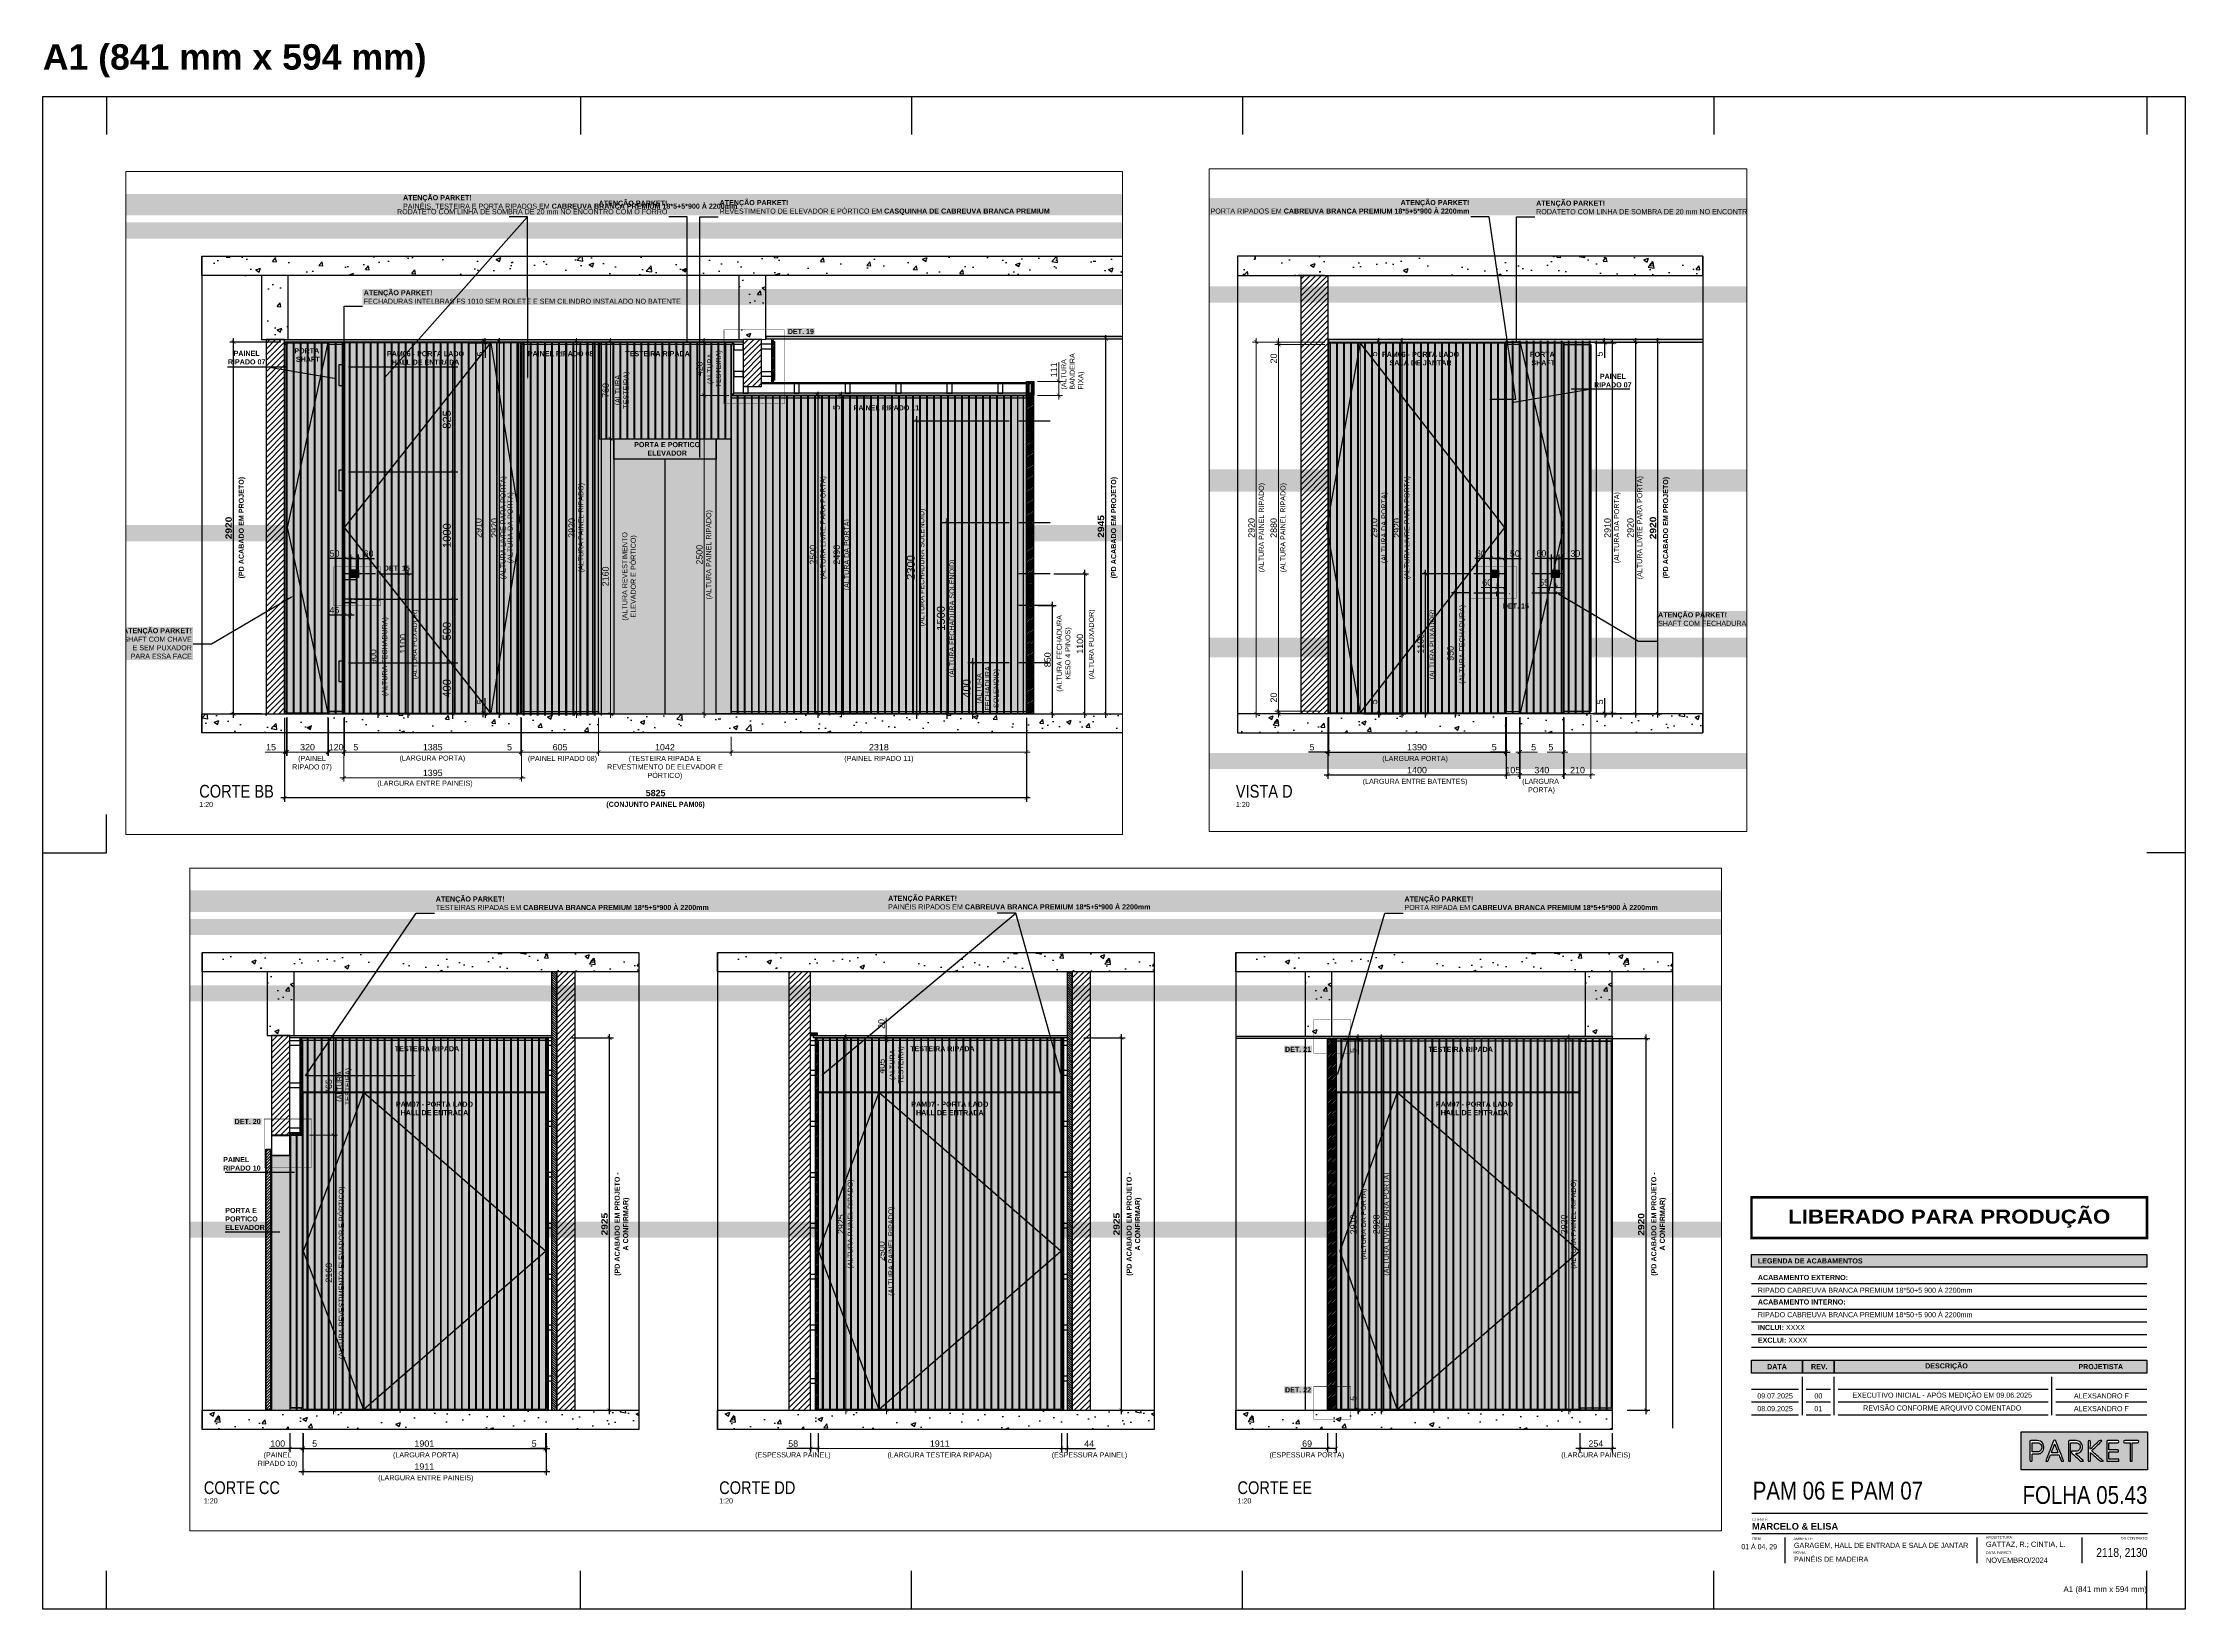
# Paper-space layout '01 ~ 04 + 29 - PAINEL DE MADEIRA_F05' of a CAD drawing. Header units: millimetres. Extents: x 943 to 1784, y 0 to 615.
# The model-space entities are those that its viewports show. They can reach past a viewport. Long polylines and large blocks are cut down to what shows.
import ezdxf
from ezdxf import colors
from ezdxf.entities.mleader import LeaderData, LeaderLine
from ezdxf.enums import TextEntityAlignment as Align
from ezdxf.math import Vec2, Vec3

# ---------------------------------------------------------------- set-up
doc = ezdxf.new("R2010")
doc.units = ezdxf.units.MM
doc.header["$PDMODE"] = 3
for name, pattern in [('CONTINU', [0]), ('TRAÇO 1-1', [9.525, 6.35, -3.175]), ('TRAÇO E PONTO 1-1', [25.4, 12.7, -6.35, 0, -6.35])]:
    doc.linetypes.add(name, pattern=pattern)
for name, color, linetype in [('_COMENTÁRIOS ARQ', 30, 'Continuous'), ('A-ANNO-DIMS', 7, 'Continuous'), ('COTAS', 9, 'Continuous'), ('DB 1475.24 - Amanda Rosales e Bruno Haidar - Terreo - Obra$0$ARQ-PISO-01', 8, 'Continuous'), ('DETALHE', 10, 'Continuous'), ('FERRAGEM', 3, 'Continuous'), ('FORMATO', 9, 'Continuous'), ('GESSO', 1, 'Continuous'), ('HACHURA', 21, 'Continuous'), ('LAYOUT - carimbo', 7, 'Continuous'), ('MARCENARIA', 4, 'Continuous'), ('MARCENARIA . M', 4, 'Continuous'), ('PAREDE', 94, 'Continuous'), ('PROJEÇÃO', 8, 'Continuous'), ('TEXTO', 105, 'Continuous'), ('TEXTO TRAÇO PONTO', 105, 'TRAÇO E PONTO 1-1')]:
    doc.layers.add(name, color=color, linetype=linetype)
doc.layers.add('_VIEWPORT', color=7, linetype='Continuous', plot=False)
doc.layers.add('ARQ-COTA', color=12, linetype='Continuous', lineweight=9)
doc.styles.add('1-1', font='arial.ttf', dxfattribs={"height": 0.2})
doc.styles.add('Arial Bold', font='')
doc.styles.add('MEDIDA OFICIAL', font='ariblk.ttf')
doc.styles.add('PADRÃO', font='arial.ttf')
doc.styles.add('PADRÃO NEGRITO', font='arialbd.ttf')
doc.styles.get("Standard").update_dxf_attribs({"font": 'arial.ttf'})
doc.styles.add('TITULO', font='swissck.ttf')
doc.styles.get('Arial Bold').set_extended_font_data('Arial Black')
doc.dimstyles.new('1-20', dxfattribs={"dimscale": 20, "dimtxt": 2.5, "dimasz": 1.5, "dimexe": 1.5, "dimexo": 1.5, "dimtad": 1, "dimtxsty": 'PADRÃO', "dimblk": 'ARCHTICK', "dimcen": 2.5, "dimdle": 1.5, "dimclrd": 9, "dimclre": 9, "dimclrt": 6, "dimadec": 0, "dimazin": 0, "dimtfac": 1, "dimtmove": 0, "dimatfit": 3, "dimfxl": 1.25, "dimlwd": -1, "dimlwe": -1, "dimarcsym": 0})
doc.dimstyles.new('1-20 CAIXA', dxfattribs={"dimscale": 20, "dimtxt": 2.5, "dimasz": 1.5, "dimexe": 1.5, "dimexo": 1.5, "dimtad": 1, "dimtxsty": 'PADRÃO NEGRITO', "dimblk": 'ARCHTICK', "dimcen": 2.5, "dimdle": 1.5, "dimclrd": 9, "dimclre": 9, "dimclrt": 6, "dimadec": 0, "dimazin": 0, "dimtfac": 1, "dimtmove": 0, "dimatfit": 3, "dimfxl": 1.25, "dimlwd": -1, "dimlwe": -1, "dimarcsym": 0})
doc.dimstyles.new('I-Hidrául. 1-25', dxfattribs={"dimscale": 25, "dimtxt": 2.5, "dimasz": 1, "dimexe": 1.5, "dimexo": 1.5, "dimtad": 1, "dimtxsty": 'PADRÃO', "dimblk": 'ARCHTICK', "dimcen": 2.5, "dimdle": 1.5, "dimclrd": 9, "dimclre": 9, "dimclrt": 170, "dimadec": 0, "dimazin": 0, "dimtfac": 1, "dimtmove": 0, "dimatfit": 3, "dimfxl": 1.25, "dimlwd": -1, "dimlwe": -1, "dimarcsym": 0})
doc.dimstyles.new('Med. Ofic.1-20', dxfattribs={"dimscale": 20, "dimtxt": 2.5, "dimasz": 1.5, "dimexe": 1.5, "dimexo": 1.5, "dimtad": 1, "dimtxsty": 'MEDIDA OFICIAL', "dimblk": 'ARCHTICK', "dimcen": 2.5, "dimdle": 1.5, "dimclrd": 9, "dimclre": 9, "dimclrt": 10, "dimadec": 0, "dimazin": 0, "dimtfac": 1, "dimtmove": 0, "dimatfit": 3, "dimfxl": 1.25, "dimlwd": -1, "dimlwe": -1, "dimarcsym": 0})

# ---------------------------------------------------------------- blocks, each defined once
blk = doc.blocks.new('A1')
at = {"layer": 'Defpoints', "color": 9}
for p, q in [((826, 594), (826, 579)), ((826, 0), (826, 15))]:
    blk.add_line(p, q, dxfattribs=at)
at = {"layer": 'FORMATO'}
for p, q in [((25, 594), (25, 579)), ((211, 594), (211, 579)), ((341, 594), (341, 579)), ((471, 594), (471, 579)), ((656, 594), (656, 579)), ((25, 297), (25, 312)), ((0, 297), (25, 297)), ((841, 297), (826, 297)), ((25, 0), (25, 15)), ((211, 0), (211, 15)), ((341, 0), (341, 15)), ((471, 0), (471, 15)), ((656, 0), (656, 15))]:
    blk.add_line(p, q, dxfattribs=at)
blk.add_lwpolyline([(0, 594), (841, 594), (841, 0), (0, 0)], close=True, dxfattribs=at)
at = {"layer": 'FORMATO', "color": 8, "insert": (826, 7.5), "char_height": 2.2464, "attachment_point": 6, "style": 'PADRÃO'}
blk.add_mtext_dynamic_manual_height_columns('A1 (841 mm x 594 mm)', width=152.4485, gutter_width=12.5, heights=[0], dxfattribs=at)
blk = doc.blocks.new('LOGO PARKET DWG')
at = {"layer": 'TEXTO', "linetype": 'CONTINU', "true_color": 0x3f3f41}
h = blk.add_hatch(color=250, dxfattribs=at)
h.paths.add_polyline_path([(-36089.1, 12563.6), (-36089.1, 12738.7), (-36671.6, 12738.7), (-36671.6, 12563.6)])
edge = h.paths.add_edge_path(flags=16)
edge.add_spline(control_points=[(-36387.2, 12603.5), (-36394, 12602.3), (-36399.2, 12605), (-36404.1, 12609.8)], knot_values=[12, 12, 12, 12, 13, 13, 13, 13], degree=3, periodic=0)
edge.add_spline(control_points=[(-36404.1, 12609.8), (-36415.1, 12620.3), (-36426.5, 12630.3), (-36437.8, 12640.5)], knot_values=[13, 13, 13, 13, 14, 14, 14, 14], degree=3, periodic=0)
edge.add_spline(control_points=[(-36437.8, 12640.5), (-36439.7, 12642.2), (-36440.7, 12646.1), (-36439.5, 12648.2)], knot_values=[14, 14, 14, 14, 15, 15, 15, 15], degree=3, periodic=0)
edge.add_spline(control_points=[(-36439.5, 12648.2), (-36439, 12649.1), (-36437.5, 12649.6), (-36436.4, 12649.7)], knot_values=[15, 15, 15, 15, 16, 16, 16, 16], degree=3, periodic=0)
edge.add_spline(control_points=[(-36436.4, 12649.7), (-36430.3, 12649.8), (-36424.2, 12649.7), (-36418, 12649.7)], knot_values=[16, 16, 16, 16, 17, 17, 17, 17], degree=3, periodic=0)
edge.add_spline(control_points=[(-36418, 12649.7), (-36411.5, 12649.8), (-36406, 12652), (-36402.1, 12657.3)], knot_values=[17, 17, 17, 17, 18, 18, 18, 18], degree=3, periodic=0)
edge.add_spline(control_points=[(-36402.1, 12657.3), (-36395.2, 12666.8), (-36397.5, 12683.4), (-36410.7, 12687.5)], knot_values=[18, 18, 18, 18, 19, 19, 19, 19], degree=3, periodic=0)
edge.add_spline(control_points=[(-36410.7, 12687.5), (-36413.5, 12688.3), (-36416.4, 12688.8), (-36419.3, 12688.9)], knot_values=[19, 19, 19, 19, 20, 20, 20, 20], degree=3, periodic=0)
edge.add_spline(control_points=[(-36419.3, 12688.9), (-36426.4, 12689.1), (-36433.4, 12688.9), (-36440.5, 12689)], knot_values=[20, 20, 20, 20, 21, 21, 21, 21], degree=3, periodic=0)
edge.add_spline(control_points=[(-36440.5, 12689), (-36442.8, 12689.1), (-36443.3, 12688.2), (-36443.3, 12686.1)], knot_values=[21, 21, 21, 21, 22, 22, 22, 22], degree=3, periodic=0)
edge.add_spline(control_points=[(-36443.3, 12686.1), (-36443.2, 12660), (-36443.3, 12633.9), (-36443.3, 12607.8)], knot_values=[22, 22, 22, 22, 23, 23, 23, 23], degree=3, periodic=0)
edge.add_spline(control_points=[(-36443.3, 12607.8), (-36443.3, 12603.5), (-36443.3, 12603.5), (-36447.6, 12603.5)], knot_values=[23, 23, 23, 23, 24, 24, 24, 24], degree=3, periodic=0)
edge.add_spline(control_points=[(-36447.6, 12603.5), (-36452.9, 12603.5), (-36452.9, 12603.5), (-36452.9, 12608.7)], knot_values=[24, 24, 24, 24, 25, 25, 25, 25], degree=3, periodic=0)
edge.add_spline(control_points=[(-36452.9, 12608.7), (-36452.9, 12622.8), (-36452.9, 12636.9), (-36452.9, 12651)], knot_values=[25, 25, 25, 25, 26, 26, 26, 26], degree=3, periodic=0)
edge.add_spline(control_points=[(-36452.9, 12651), (-36452.9, 12665.7), (-36452.9, 12680.4), (-36452.9, 12695.1)], knot_values=[0, 0, 0, 0, 1, 1, 1, 1], degree=3, periodic=0)
edge.add_spline(control_points=[(-36452.9, 12695.1), (-36452.9, 12698.4), (-36452.5, 12698.7), (-36449.2, 12698.7)], knot_values=[1, 1, 1, 1, 2, 2, 2, 2], degree=3, periodic=0)
edge.add_spline(control_points=[(-36449.2, 12698.7), (-36438.8, 12698.7), (-36428.3, 12698.7), (-36417.8, 12698.7)], knot_values=[2, 2, 2, 2, 3, 3, 3, 3], degree=3, periodic=0)
edge.add_spline(control_points=[(-36417.8, 12698.7), (-36408.3, 12698.6), (-36400.3, 12695.3), (-36394.6, 12687.6)], knot_values=[3, 3, 3, 3, 4, 4, 4, 4], degree=3, periodic=0)
edge.add_spline(control_points=[(-36394.6, 12687.6), (-36389.3, 12680.3), (-36387.4, 12672.1), (-36389.3, 12663.1)], knot_values=[4, 4, 4, 4, 5, 5, 5, 5], degree=3, periodic=0)
edge.add_spline(control_points=[(-36389.3, 12663.1), (-36390.9, 12655.8), (-36394.5, 12649.8), (-36400.6, 12645.3)], knot_values=[5, 5, 5, 5, 6, 6, 6, 6], degree=3, periodic=0)
edge.add_spline(control_points=[(-36400.6, 12645.3), (-36405.6, 12641.6), (-36411.4, 12640.3), (-36417.6, 12640)], knot_values=[6, 6, 6, 6, 7, 7, 7, 7], degree=3, periodic=0)
edge.add_spline(control_points=[(-36417.6, 12640), (-36418.8, 12640), (-36420, 12639.4), (-36421.2, 12639.1)], knot_values=[7, 7, 7, 7, 8, 8, 8, 8], degree=3, periodic=0)
edge.add_spline(control_points=[(-36421.2, 12639.1), (-36420.5, 12638.2), (-36419.8, 12637.2), (-36418.9, 12636.4)], knot_values=[8, 8, 8, 8, 9, 9, 9, 9], degree=3, periodic=0)
edge.add_spline(control_points=[(-36418.9, 12636.4), (-36407.9, 12626.5), (-36396.9, 12616.6), (-36386, 12606.7)], knot_values=[9, 9, 9, 9, 10, 10, 10, 10], degree=3, periodic=0)
edge.add_spline(control_points=[(-36386, 12606.7), (-36385.3, 12606.1), (-36385, 12605.1), (-36384.5, 12604.3)], knot_values=[10, 10, 10, 10, 11, 11, 11, 11], degree=3, periodic=0)
edge.add_spline(control_points=[(-36384.5, 12604.3), (-36385.4, 12604), (-36386.3, 12603.6), (-36387.2, 12603.5)], knot_values=[11, 11, 11, 11, 12, 12, 12, 12], degree=3, periodic=0)
edge = h.paths.add_edge_path(flags=16)
edge.add_spline(control_points=[(-36356.3, 12603.5), (-36362, 12603.5), (-36362, 12603.5), (-36362, 12609.1)], knot_values=[3, 3, 3, 3, 4, 4, 4, 4], degree=3, periodic=0)
edge.add_spline(control_points=[(-36362, 12609.1), (-36362, 12637.7), (-36362, 12666.3), (-36362, 12695)], knot_values=[4, 4, 4, 4, 5, 5, 5, 5], degree=3, periodic=0)
edge.add_spline(control_points=[(-36362, 12695), (-36362, 12698.2), (-36361.7, 12698.6), (-36358.4, 12698.6)], knot_values=[5, 5, 5, 5, 6, 6, 6, 6], degree=3, periodic=0)
edge.add_spline(control_points=[(-36358.4, 12698.6), (-36352.4, 12698.7), (-36352.4, 12698.7), (-36352.4, 12692.6)], knot_values=[6, 6, 6, 6, 7, 7, 7, 7], degree=3, periodic=0)
edge.add_spline(control_points=[(-36352.4, 12692.6), (-36352.4, 12682.2), (-36352.5, 12671.7), (-36352.5, 12661.3)], knot_values=[7, 7, 7, 7, 8, 8, 8, 8], degree=3, periodic=0)
edge.add_spline(control_points=[(-36352.5, 12661.3), (-36352.5, 12660.8), (-36352.4, 12660.4), (-36352.3, 12659.3)], knot_values=[8, 8, 8, 8, 9, 9, 9, 9], degree=3, periodic=0)
edge.add_spline(control_points=[(-36352.3, 12659.3), (-36351.3, 12660.1), (-36350.4, 12660.5), (-36349.8, 12661.1)], knot_values=[9, 9, 9, 9, 10, 10, 10, 10], degree=3, periodic=0)
edge.add_spline(control_points=[(-36349.8, 12661.1), (-36337.9, 12672.7), (-36326, 12684.2), (-36314.3, 12695.8)], knot_values=[10, 10, 10, 10, 11, 11, 11, 11], degree=3, periodic=0)
edge.add_spline(control_points=[(-36314.3, 12695.8), (-36312.3, 12697.8), (-36310.3, 12698.9), (-36307.5, 12698.6)], knot_values=[11, 11, 11, 11, 12, 12, 12, 12], degree=3, periodic=0)
edge.add_spline(control_points=[(-36307.5, 12698.6), (-36305.5, 12698.4), (-36303.4, 12698.7), (-36301.4, 12698.5)], knot_values=[12, 12, 12, 12, 13, 13, 13, 13], degree=3, periodic=0)
edge.add_spline(control_points=[(-36301.4, 12698.5), (-36300.8, 12698.5), (-36300, 12698.1), (-36299.8, 12697.7)], knot_values=[13, 13, 13, 13, 14, 14, 14, 14], degree=3, periodic=0)
edge.add_spline(control_points=[(-36299.8, 12697.7), (-36299.6, 12697.3), (-36300.1, 12696.4), (-36300.5, 12696)], knot_values=[14, 14, 14, 14, 15, 15, 15, 15], degree=3, periodic=0)
edge.add_spline(control_points=[(-36300.5, 12696), (-36314.4, 12682.3), (-36328.4, 12668.6), (-36342.4, 12655)], knot_values=[15, 15, 15, 15, 16, 16, 16, 16], degree=3, periodic=0)
edge.add_spline(control_points=[(-36342.4, 12655), (-36342.7, 12654.7), (-36343, 12654.4), (-36343.3, 12654.1)], knot_values=[16, 16, 16, 16, 17, 17, 17, 17], degree=3, periodic=0)
edge.add_spline(control_points=[(-36343.3, 12654.1), (-36346, 12651.4), (-36345.9, 12651.4), (-36343.1, 12648.9)], knot_values=[17, 17, 17, 17, 18, 18, 18, 18], degree=3, periodic=0)
edge.add_spline(control_points=[(-36343.1, 12648.9), (-36329.2, 12636.7), (-36315.3, 12624.4), (-36301.4, 12612.1)], knot_values=[18, 18, 18, 18, 19, 19, 19, 19], degree=3, periodic=0)
edge.add_spline(control_points=[(-36301.4, 12612.1), (-36299.6, 12610.5), (-36297.8, 12608.9), (-36295.9, 12607.4)], knot_values=[19, 19, 19, 19, 20, 20, 20, 20], degree=3, periodic=0)
edge.add_spline(control_points=[(-36295.9, 12607.4), (-36294.8, 12606.6), (-36293.6, 12605.9), (-36292.5, 12605.2)], knot_values=[20, 20, 20, 20, 21, 21, 21, 21], degree=3, periodic=0)
edge.add_spline(control_points=[(-36292.5, 12605.2), (-36292.8, 12604.8), (-36293, 12604.4), (-36293.3, 12604)], knot_values=[21, 21, 21, 21, 22, 22, 22, 22], degree=3, periodic=0)
edge.add_spline(control_points=[(-36295.5, 12603.5), (-36294.8, 12603.5), (-36294, 12603.8), (-36293.3, 12604)], knot_values=[22, 22, 22, 22, 23, 23, 23, 23], degree=3, periodic=0)
edge.add_spline(control_points=[(-36295.5, 12603.5), (-36298.5, 12603.4), (-36301.6, 12603.4), (-36304.6, 12603.5)], knot_values=[23, 23, 23, 23, 24, 24, 24, 24], degree=3, periodic=0)
edge.add_spline(control_points=[(-36304.6, 12603.5), (-36305.6, 12603.6), (-36306.7, 12604.2), (-36307.4, 12604.8)], knot_values=[24, 24, 24, 24, 25, 25, 25, 25], degree=3, periodic=0)
edge.add_spline(control_points=[(-36307.4, 12604.8), (-36317.2, 12613.3), (-36326.9, 12621.8), (-36336.6, 12630.4)], knot_values=[25, 25, 25, 25, 26, 26, 26, 26], degree=3, periodic=0)
edge.add_spline(control_points=[(-36336.6, 12630.4), (-36341, 12634.2), (-36345.4, 12638.1), (-36349.8, 12642)], knot_values=[26, 26, 26, 26, 27, 27, 27, 27], degree=3, periodic=0)
edge.add_spline(control_points=[(-36349.8, 12642), (-36350.4, 12642.5), (-36351.1, 12642.9), (-36352.4, 12643.8)], knot_values=[27, 27, 27, 27, 28, 28, 28, 28], degree=3, periodic=0)
edge.add_spline(control_points=[(-36352.4, 12643.8), (-36352.4, 12642), (-36352.4, 12641), (-36352.4, 12640.1)], knot_values=[0, 0, 0, 0, 1, 1, 1, 1], degree=3, periodic=0)
edge.add_spline(control_points=[(-36352.4, 12640.1), (-36352.4, 12629.1), (-36352.4, 12618.2), (-36352.4, 12607.3)], knot_values=[1, 1, 1, 1, 2, 2, 2, 2], degree=3, periodic=0)
edge.add_spline(control_points=[(-36352.4, 12607.3), (-36352.5, 12603.7), (-36352.7, 12603.5), (-36356.3, 12603.5)], knot_values=[2, 2, 2, 2, 3, 3, 3, 3], degree=3, periodic=0)
edge = h.paths.add_edge_path(flags=16)
edge.add_spline(control_points=[(-36476, 12606.4), (-36475.1, 12604.3), (-36475.5, 12603.5), (-36477.9, 12603.5)], knot_values=[11, 11, 11, 11, 12, 12, 12, 12], degree=3, periodic=0)
edge.add_spline(control_points=[(-36477.9, 12603.5), (-36487.1, 12603.6), (-36484.7, 12602.5), (-36488.2, 12610.8)], knot_values=[12, 12, 12, 12, 13, 13, 13, 13], degree=3, periodic=0)
edge.add_spline(control_points=[(-36488.2, 12610.8), (-36491.1, 12617.5), (-36493.8, 12624.4), (-36496.8, 12631.1)], knot_values=[13, 13, 13, 13, 14, 14, 14, 14], degree=3, periodic=0)
edge.add_spline(control_points=[(-36496.8, 12631.1), (-36497.2, 12632), (-36498.7, 12632.9), (-36499.6, 12632.9)], knot_values=[14, 14, 14, 14, 15, 15, 15, 15], degree=3, periodic=0)
edge.add_spline(control_points=[(-36499.6, 12632.9), (-36511, 12633), (-36522.5, 12633), (-36533.9, 12633)], knot_values=[15, 15, 15, 15, 16, 16, 16, 16], degree=3, periodic=0)
edge.add_spline(control_points=[(-36533.9, 12633), (-36535.8, 12633), (-36536.8, 12632.2), (-36537.5, 12630.3)], knot_values=[16, 16, 16, 16, 17, 17, 17, 17], degree=3, periodic=0)
edge.add_spline(control_points=[(-36537.5, 12630.3), (-36540.5, 12622.6), (-36543.7, 12614.9), (-36546.7, 12607.2)], knot_values=[17, 17, 17, 17, 18, 18, 18, 18], degree=3, periodic=0)
edge.add_spline(control_points=[(-36546.7, 12607.2), (-36547.9, 12604.2), (-36549.7, 12602.6), (-36552.5, 12603.5)], knot_values=[18, 18, 18, 18, 19, 19, 19, 19], degree=3, periodic=0)
edge.add_spline(control_points=[(-36552.5, 12603.5), (-36558.7, 12603.4), (-36558.9, 12603.4), (-36556.6, 12609.3)], knot_values=[0, 0, 0, 0, 1, 1, 1, 1], degree=3, periodic=0)
edge.add_spline(control_points=[(-36556.6, 12609.3), (-36554.5, 12614.7), (-36552.4, 12620), (-36550.2, 12625.4)], knot_values=[1, 1, 1, 1, 2, 2, 2, 2], degree=3, periodic=0)
edge.add_spline(control_points=[(-36550.2, 12625.4), (-36547.5, 12632.2), (-36544.7, 12639), (-36542, 12645.9)], knot_values=[2, 2, 2, 2, 3, 3, 3, 3], degree=3, periodic=0)
edge.add_spline(control_points=[(-36542, 12645.9), (-36539.4, 12652.4), (-36536.9, 12658.9), (-36534.3, 12665.4)], knot_values=[3, 3, 3, 3, 4, 4, 4, 4], degree=3, periodic=0)
edge.add_spline(control_points=[(-36534.3, 12665.4), (-36532.2, 12670.8), (-36530, 12676.2), (-36527.9, 12681.5)], knot_values=[4, 4, 4, 4, 5, 5, 5, 5], degree=3, periodic=0)
edge.add_spline(control_points=[(-36527.9, 12681.5), (-36525.8, 12686.7), (-36523.7, 12691.9), (-36521.8, 12697.2)], knot_values=[5, 5, 5, 5, 6, 6, 6, 6], degree=3, periodic=0)
edge.add_spline(control_points=[(-36521.8, 12697.2), (-36521, 12699.3), (-36519.8, 12700.2), (-36517.7, 12700)], knot_values=[6, 6, 6, 6, 7, 7, 7, 7], degree=3, periodic=0)
edge.add_spline(control_points=[(-36517.7, 12700), (-36515.6, 12699.9), (-36513.4, 12700.8), (-36512.2, 12697.6)], knot_values=[7, 7, 7, 7, 8, 8, 8, 8], degree=3, periodic=0)
edge.add_spline(control_points=[(-36512.2, 12697.6), (-36507.9, 12686.3), (-36503.2, 12675.2), (-36498.8, 12664.1)], knot_values=[8, 8, 8, 8, 9, 9, 9, 9], degree=3, periodic=0)
edge.add_spline(control_points=[(-36498.8, 12664.1), (-36494.9, 12654.3), (-36491.2, 12644.6), (-36487.4, 12634.9)], knot_values=[9, 9, 9, 9, 10, 10, 10, 10], degree=3, periodic=0)
edge.add_spline(control_points=[(-36487.4, 12634.9), (-36483.6, 12625.4), (-36479.8, 12615.9), (-36476, 12606.4)], knot_values=[10, 10, 10, 10, 11, 11, 11, 11], degree=3, periodic=0)
edge = h.paths.add_edge_path(flags=0)
edge.add_spline(control_points=[(-36502.2, 12645.2), (-36501.5, 12643.6), (-36502, 12642.7), (-36503.8, 12642.7)], knot_values=[4, 4, 4, 4, 5, 5, 5, 5], degree=3, periodic=0)
edge.add_spline(control_points=[(-36503.8, 12642.7), (-36512.6, 12642.7), (-36521.4, 12642.7), (-36530.2, 12642.7)], knot_values=[3, 3, 3, 3, 4, 4, 4, 4], degree=3, periodic=0)
edge.add_spline(control_points=[(-36530.2, 12642.7), (-36531.8, 12642.7), (-36532.3, 12643.6), (-36531.7, 12645)], knot_values=[2, 2, 2, 2, 3, 3, 3, 3], degree=3, periodic=0)
edge.add_spline(control_points=[(-36531.7, 12645), (-36527, 12657.2), (-36522.3, 12669.3), (-36517.5, 12681.4)], knot_values=[1, 1, 1, 1, 2, 2, 2, 2], degree=3, periodic=0)
edge.add_spline(control_points=[(-36517.5, 12681.4), (-36517.5, 12681.5), (-36517.4, 12681.5), (-36516.7, 12682.1)], knot_values=[0, 0, 0, 0, 1, 1, 1, 1], degree=3, periodic=0)
edge.add_spline(control_points=[(-36516.7, 12682.1), (-36515.4, 12678.9), (-36514.2, 12675.9), (-36513, 12673)], knot_values=[7, 7, 7, 7, 8, 8, 8, 8], degree=3, periodic=0)
edge.add_spline(control_points=[(-36513, 12673), (-36510.2, 12665.9), (-36507.5, 12658.8), (-36504.7, 12651.7)], knot_values=[6, 6, 6, 6, 7, 7, 7, 7], degree=3, periodic=0)
edge.add_spline(control_points=[(-36504.7, 12651.7), (-36503.9, 12649.5), (-36503, 12647.3), (-36502.2, 12645.2)], knot_values=[5, 5, 5, 5, 6, 6, 6, 6], degree=3, periodic=0)
edge = h.paths.add_edge_path(flags=16)
edge.add_spline(control_points=[(-36273.3, 12603.5), (-36276.8, 12603.5), (-36277.1, 12603.7), (-36277.1, 12607.2)], knot_values=[21, 21, 21, 21, 22, 22, 22, 22], degree=3, periodic=0)
edge.add_spline(control_points=[(-36277.1, 12607.2), (-36277.1, 12621.9), (-36277.1, 12636.6), (-36277.1, 12651.2)], knot_values=[22, 22, 22, 22, 23, 23, 23, 23], degree=3, periodic=0)
edge.add_spline(control_points=[(-36277.1, 12651.2), (-36277.1, 12665.9), (-36277.1, 12680.5), (-36277.1, 12695.1)], knot_values=[0, 0, 0, 0, 1, 1, 1, 1], degree=3, periodic=0)
edge.add_spline(control_points=[(-36277.1, 12695.1), (-36277.1, 12698.3), (-36276.7, 12698.6), (-36273.4, 12698.6)], knot_values=[1, 1, 1, 1, 2, 2, 2, 2], degree=3, periodic=0)
edge.add_spline(control_points=[(-36273.4, 12698.6), (-36257.3, 12698.6), (-36241.2, 12698.6), (-36225.1, 12698.6)], knot_values=[2, 2, 2, 2, 3, 3, 3, 3], degree=3, periodic=0)
edge.add_spline(control_points=[(-36225.1, 12698.6), (-36221.6, 12698.6), (-36221.3, 12698.4), (-36221.3, 12694.9)], knot_values=[3, 3, 3, 3, 4, 4, 4, 4], degree=3, periodic=0)
edge.add_spline(control_points=[(-36221.3, 12694.9), (-36221.3, 12688.2), (-36221, 12689), (-36227.3, 12689)], knot_values=[4, 4, 4, 4, 5, 5, 5, 5], degree=3, periodic=0)
edge.add_spline(control_points=[(-36227.3, 12689), (-36239.8, 12689), (-36252.3, 12688.9), (-36264.9, 12689)], knot_values=[5, 5, 5, 5, 6, 6, 6, 6], degree=3, periodic=0)
edge.add_spline(control_points=[(-36264.9, 12689), (-36267, 12689), (-36267.6, 12688.4), (-36267.6, 12686.3)], knot_values=[6, 6, 6, 6, 7, 7, 7, 7], degree=3, periodic=0)
edge.add_spline(control_points=[(-36267.6, 12686.3), (-36267.5, 12677.3), (-36267.6, 12668.3), (-36267.6, 12659.4)], knot_values=[7, 7, 7, 7, 8, 8, 8, 8], degree=3, periodic=0)
edge.add_spline(control_points=[(-36267.6, 12659.4), (-36267.6, 12656), (-36267.4, 12655.9), (-36264, 12655.9)], knot_values=[8, 8, 8, 8, 9, 9, 9, 9], degree=3, periodic=0)
edge.add_spline(control_points=[(-36264, 12655.9), (-36251.4, 12655.9), (-36238.8, 12655.9), (-36226.3, 12655.9)], knot_values=[9, 9, 9, 9, 10, 10, 10, 10], degree=3, periodic=0)
edge.add_spline(control_points=[(-36226.3, 12655.9), (-36222.5, 12655.9), (-36222.1, 12655.5), (-36222.1, 12651.7)], knot_values=[10, 10, 10, 10, 11, 11, 11, 11], degree=3, periodic=0)
edge.add_spline(control_points=[(-36222.1, 12651.7), (-36222.1, 12651.2), (-36222.1, 12650.7), (-36222.1, 12650.2)], knot_values=[11, 11, 11, 11, 12, 12, 12, 12], degree=3, periodic=0)
edge.add_spline(control_points=[(-36222.1, 12650.2), (-36222.1, 12646.7), (-36222.6, 12646.3), (-36226, 12646.3)], knot_values=[12, 12, 12, 12, 13, 13, 13, 13], degree=3, periodic=0)
edge.add_spline(control_points=[(-36226, 12646.3), (-36238.9, 12646.3), (-36251.7, 12646.2), (-36264.5, 12646.3)], knot_values=[13, 13, 13, 13, 14, 14, 14, 14], degree=3, periodic=0)
edge.add_spline(control_points=[(-36264.5, 12646.3), (-36267.1, 12646.4), (-36267.6, 12645.5), (-36267.6, 12643.2)], knot_values=[14, 14, 14, 14, 15, 15, 15, 15], degree=3, periodic=0)
edge.add_spline(control_points=[(-36267.6, 12643.2), (-36267.5, 12634.2), (-36267.5, 12625.2), (-36267.5, 12616.2)], knot_values=[15, 15, 15, 15, 16, 16, 16, 16], degree=3, periodic=0)
edge.add_spline(control_points=[(-36267.5, 12616.2), (-36267.5, 12613), (-36267.5, 12613), (-36264.2, 12613)], knot_values=[16, 16, 16, 16, 17, 17, 17, 17], degree=3, periodic=0)
edge.add_spline(control_points=[(-36264.2, 12613), (-36251, 12613.1), (-36237.7, 12613.1), (-36224.4, 12613.1)], knot_values=[17, 17, 17, 17, 18, 18, 18, 18], degree=3, periodic=0)
edge.add_spline(control_points=[(-36224.4, 12613.1), (-36221.4, 12613.1), (-36221, 12612.6), (-36221, 12609.5)], knot_values=[18, 18, 18, 18, 19, 19, 19, 19], degree=3, periodic=0)
edge.add_spline(control_points=[(-36221, 12609.5), (-36220.9, 12603.5), (-36220.9, 12603.5), (-36227, 12603.5)], knot_values=[19, 19, 19, 19, 20, 20, 20, 20], degree=3, periodic=0)
edge.add_spline(control_points=[(-36227, 12603.5), (-36242.4, 12603.5), (-36257.9, 12603.5), (-36273.3, 12603.5)], knot_values=[20, 20, 20, 20, 21, 21, 21, 21], degree=3, periodic=0)
edge = h.paths.add_edge_path(flags=16)
edge.add_spline(control_points=[(-36567.2, 12665.3), (-36567.8, 12655.5), (-36572, 12647.6), (-36580, 12641.9)], knot_values=[5, 5, 5, 5, 6, 6, 6, 6], degree=3, periodic=0)
edge.add_spline(control_points=[(-36580, 12641.9), (-36584, 12639), (-36588.5, 12637.2), (-36593.5, 12637.2)], knot_values=[6, 6, 6, 6, 7, 7, 7, 7], degree=3, periodic=0)
edge.add_spline(control_points=[(-36593.5, 12637.2), (-36601.4, 12637), (-36609.3, 12637), (-36617.2, 12637)], knot_values=[7, 7, 7, 7, 8, 8, 8, 8], degree=3, periodic=0)
edge.add_spline(control_points=[(-36617.2, 12637), (-36621.4, 12637), (-36621.5, 12636.9), (-36621.5, 12632.6)], knot_values=[8, 8, 8, 8, 9, 9, 9, 9], degree=3, periodic=0)
edge.add_spline(control_points=[(-36621.5, 12632.6), (-36621.5, 12624.2), (-36621.4, 12615.8), (-36621.5, 12607.4)], knot_values=[9, 9, 9, 9, 10, 10, 10, 10], degree=3, periodic=0)
edge.add_spline(control_points=[(-36621.5, 12607.4), (-36621.5, 12603.9), (-36621.9, 12603.5), (-36625.4, 12603.5)], knot_values=[10, 10, 10, 10, 11, 11, 11, 11], degree=3, periodic=0)
edge.add_spline(control_points=[(-36625.4, 12603.5), (-36631.6, 12603.4), (-36631.6, 12603.4), (-36631.6, 12609.7)], knot_values=[11, 11, 11, 11, 12, 12, 12, 12], degree=3, periodic=0)
edge.add_spline(control_points=[(-36631.6, 12609.7), (-36631.6, 12623.5), (-36631.6, 12637.4), (-36631.6, 12651.2)], knot_values=[12, 12, 12, 12, 13, 13, 13, 13], degree=3, periodic=0)
edge.add_spline(control_points=[(-36631.6, 12651.2), (-36631.6, 12665.7), (-36631.6, 12680.2), (-36631.6, 12694.8)], knot_values=[0, 0, 0, 0, 1, 1, 1, 1], degree=3, periodic=0)
edge.add_spline(control_points=[(-36631.6, 12694.8), (-36631.6, 12698.3), (-36631.2, 12698.7), (-36627.7, 12698.7)], knot_values=[1, 1, 1, 1, 2, 2, 2, 2], degree=3, periodic=0)
edge.add_spline(control_points=[(-36627.7, 12698.7), (-36617.5, 12698.7), (-36607.4, 12698.6), (-36597.2, 12698.7)], knot_values=[2, 2, 2, 2, 3, 3, 3, 3], degree=3, periodic=0)
edge.add_spline(control_points=[(-36597.2, 12698.7), (-36586.5, 12698.8), (-36578, 12694.6), (-36572.1, 12685.7)], knot_values=[3, 3, 3, 3, 4, 4, 4, 4], degree=3, periodic=0)
edge.add_spline(control_points=[(-36572.1, 12685.7), (-36568, 12679.5), (-36566.8, 12672.6), (-36567.2, 12665.3)], knot_values=[4, 4, 4, 4, 5, 5, 5, 5], degree=3, periodic=0)
edge = h.paths.add_edge_path(flags=0)
edge.add_spline(control_points=[(-36578.2, 12676.3), (-36575.7, 12668.8), (-36576.2, 12661.7), (-36580.3, 12655.1)], knot_values=[4, 4, 4, 4, 5, 5, 5, 5], degree=3, periodic=0)
edge.add_spline(control_points=[(-36580.3, 12655.1), (-36583.4, 12650.1), (-36588.2, 12647.1), (-36594, 12646.8)], knot_values=[3, 3, 3, 3, 4, 4, 4, 4], degree=3, periodic=0)
edge.add_spline(control_points=[(-36594, 12646.8), (-36602.3, 12646.3), (-36610.7, 12646.6), (-36619.1, 12646.5)], knot_values=[2, 2, 2, 2, 3, 3, 3, 3], degree=3, periodic=0)
edge.add_spline(control_points=[(-36619.1, 12646.5), (-36621, 12646.5), (-36621.5, 12647.5), (-36621.5, 12649.3)], knot_values=[1, 1, 1, 1, 2, 2, 2, 2], degree=3, periodic=0)
edge.add_spline(control_points=[(-36621.5, 12649.3), (-36621.4, 12655.5), (-36621.5, 12661.7), (-36621.5, 12667.9)], knot_values=[0, 0, 0, 0, 1, 1, 1, 1], degree=3, periodic=0)
edge.add_spline(control_points=[(-36621.5, 12667.9), (-36621.5, 12673.9), (-36621.4, 12680), (-36621.5, 12686)], knot_values=[8, 8, 8, 8, 9, 9, 9, 9], degree=3, periodic=0)
edge.add_spline(control_points=[(-36621.5, 12686), (-36621.5, 12688.1), (-36620.9, 12689), (-36618.7, 12689)], knot_values=[7, 7, 7, 7, 8, 8, 8, 8], degree=3, periodic=0)
edge.add_spline(control_points=[(-36618.7, 12689), (-36611, 12688.9), (-36603.4, 12689), (-36595.8, 12689)], knot_values=[6, 6, 6, 6, 7, 7, 7, 7], degree=3, periodic=0)
edge.add_spline(control_points=[(-36595.8, 12689), (-36588.2, 12689), (-36580.7, 12683.6), (-36578.2, 12676.3)], knot_values=[5, 5, 5, 5, 6, 6, 6, 6], degree=3, periodic=0)
edge = h.paths.add_edge_path(flags=16)
edge.add_spline(control_points=[(-36195.6, 12689), (-36198.8, 12689), (-36199.1, 12689.3), (-36199.2, 12692.4)], knot_values=[6, 6, 6, 6, 7, 7, 7, 7], degree=3, periodic=0)
edge.add_spline(control_points=[(-36199.2, 12692.4), (-36199.2, 12699.4), (-36199.3, 12698.7), (-36192.9, 12698.7)], knot_values=[7, 7, 7, 7, 8, 8, 8, 8], degree=3, periodic=0)
edge.add_spline(control_points=[(-36192.9, 12698.7), (-36172.7, 12698.7), (-36152.5, 12698.7), (-36132.2, 12698.7)], knot_values=[8, 8, 8, 8, 9, 9, 9, 9], degree=3, periodic=0)
edge.add_spline(control_points=[(-36132.2, 12698.7), (-36130, 12698.7), (-36129.1, 12697.9), (-36129.1, 12695.7)], knot_values=[9, 9, 9, 9, 10, 10, 10, 10], degree=3, periodic=0)
edge.add_spline(control_points=[(-36129.1, 12695.7), (-36129.2, 12687.8), (-36128.5, 12689), (-36135.6, 12689)], knot_values=[10, 10, 10, 10, 11, 11, 11, 11], degree=3, periodic=0)
edge.add_spline(control_points=[(-36135.6, 12689), (-36142.6, 12688.9), (-36149.5, 12688.9), (-36156.5, 12689)], knot_values=[11, 11, 11, 11, 12, 12, 12, 12], degree=3, periodic=0)
edge.add_spline(control_points=[(-36156.5, 12689), (-36158.7, 12689.1), (-36159.4, 12688.4), (-36159.4, 12686.2)], knot_values=[12, 12, 12, 12, 13, 13, 13, 13], degree=3, periodic=0)
edge.add_spline(control_points=[(-36159.4, 12686.2), (-36159.3, 12672.8), (-36159.4, 12659.5), (-36159.4, 12646.2)], knot_values=[13, 13, 13, 13, 14, 14, 14, 14], degree=3, periodic=0)
edge.add_spline(control_points=[(-36159.4, 12646.2), (-36159.4, 12633), (-36159.4, 12619.8), (-36159.4, 12606.6)], knot_values=[0, 0, 0, 0, 1, 1, 1, 1], degree=3, periodic=0)
edge.add_spline(control_points=[(-36159.4, 12606.6), (-36159.4, 12603.5), (-36159.6, 12603.3), (-36162.6, 12603.3)], knot_values=[1, 1, 1, 1, 2, 2, 2, 2], degree=3, periodic=0)
edge.add_spline(control_points=[(-36162.6, 12603.3), (-36169.7, 12603.2), (-36168.9, 12602.8), (-36168.9, 12609.4)], knot_values=[2, 2, 2, 2, 3, 3, 3, 3], degree=3, periodic=0)
edge.add_spline(control_points=[(-36168.9, 12609.4), (-36168.9, 12635.1), (-36168.9, 12660.8), (-36168.8, 12686.4)], knot_values=[3, 3, 3, 3, 4, 4, 4, 4], degree=3, periodic=0)
edge.add_spline(control_points=[(-36168.8, 12686.4), (-36168.8, 12688.6), (-36169.6, 12689), (-36171.5, 12689)], knot_values=[4, 4, 4, 4, 5, 5, 5, 5], degree=3, periodic=0)
edge.add_spline(control_points=[(-36171.5, 12689), (-36179.5, 12689), (-36187.6, 12689), (-36195.6, 12689)], knot_values=[5, 5, 5, 5, 6, 6, 6, 6], degree=3, periodic=0)
at = {"layer": 'MARCENARIA . M', "color": 250, "true_color": 0x3f3f41}
blk.add_lwpolyline([(-36671.6, 12738.7), (-36089.1, 12738.7), (-36089.1, 12563.6), (-36671.6, 12563.6)], close=True, dxfattribs=at)
at = {"layer": 'TEXTO', "color": 250, "linetype": 'CONTINU', "true_color": 0x3f3f41}
for points, knots in [([(-36631.6, 12651.2), (-36631.6, 12665.7), (-36631.6, 12680.2), (-36631.6, 12694.8), (-36631.6, 12698.3), (-36631.2, 12698.7), (-36627.7, 12698.7), (-36617.5, 12698.7), (-36607.4, 12698.6), (-36597.2, 12698.7), (-36586.5, 12698.8), (-36578, 12694.6), (-36572.1, 12685.7), (-36568, 12679.5), (-36566.8, 12672.6), (-36567.2, 12665.3), (-36567.8, 12655.5), (-36572, 12647.6), (-36580, 12641.9), (-36584, 12639), (-36588.5, 12637.2), (-36593.5, 12637.2), (-36601.4, 12637), (-36609.3, 12637), (-36617.2, 12637), (-36621.4, 12637), (-36621.5, 12636.9), (-36621.5, 12632.6), (-36621.5, 12624.2), (-36621.4, 12615.8), (-36621.5, 12607.4), (-36621.5, 12603.9), (-36621.9, 12603.5), (-36625.4, 12603.5), (-36631.6, 12603.4), (-36631.6, 12603.4), (-36631.6, 12609.7), (-36631.6, 12623.5), (-36631.6, 12637.4), (-36631.6, 12651.2)], [0, 0, 0, 0, 1, 1, 1, 2, 2, 2, 3, 3, 3, 4, 4, 4, 5, 5, 5, 6, 6, 6, 7, 7, 7, 8, 8, 8, 9, 9, 9, 10, 10, 10, 11, 11, 11, 12, 12, 12, 13, 13, 13, 13]), ([(-36621.5, 12667.9), (-36621.5, 12661.7), (-36621.4, 12655.5), (-36621.5, 12649.3), (-36621.5, 12647.5), (-36621, 12646.5), (-36619.1, 12646.5), (-36610.7, 12646.6), (-36602.3, 12646.3), (-36594, 12646.8), (-36588.2, 12647.1), (-36583.4, 12650.1), (-36580.3, 12655.1), (-36576.2, 12661.7), (-36575.7, 12668.8), (-36578.2, 12676.3), (-36580.7, 12683.6), (-36588.2, 12689), (-36595.8, 12689), (-36603.4, 12689), (-36611, 12688.9), (-36618.7, 12689), (-36620.9, 12689), (-36621.5, 12688.1), (-36621.5, 12686), (-36621.4, 12680), (-36621.5, 12673.9), (-36621.5, 12667.9)], [0, 0, 0, 0, 1, 1, 1, 2, 2, 2, 3, 3, 3, 4, 4, 4, 5, 5, 5, 6, 6, 6, 7, 7, 7, 8, 8, 8, 9, 9, 9, 9]), ([(-36552.5, 12603.5), (-36558.7, 12603.4), (-36558.9, 12603.4), (-36556.6, 12609.3), (-36554.5, 12614.7), (-36552.4, 12620), (-36550.2, 12625.4), (-36547.5, 12632.2), (-36544.7, 12639), (-36542, 12645.9), (-36539.4, 12652.4), (-36536.9, 12658.9), (-36534.3, 12665.4), (-36532.2, 12670.8), (-36530, 12676.2), (-36527.9, 12681.5), (-36525.8, 12686.7), (-36523.7, 12691.9), (-36521.8, 12697.2), (-36521, 12699.3), (-36519.8, 12700.2), (-36517.7, 12700), (-36515.6, 12699.9), (-36513.4, 12700.8), (-36512.2, 12697.6), (-36507.9, 12686.3), (-36503.2, 12675.2), (-36498.8, 12664.1), (-36494.9, 12654.3), (-36491.2, 12644.6), (-36487.4, 12634.9), (-36483.6, 12625.4), (-36479.8, 12615.9), (-36476, 12606.4), (-36475.1, 12604.3), (-36475.5, 12603.5), (-36477.9, 12603.5), (-36487.1, 12603.6), (-36484.7, 12602.5), (-36488.2, 12610.8), (-36491.1, 12617.5), (-36493.8, 12624.4), (-36496.8, 12631.1), (-36497.2, 12632), (-36498.7, 12632.9), (-36499.6, 12632.9), (-36511, 12633), (-36522.5, 12633), (-36533.9, 12633), (-36535.8, 12633), (-36536.8, 12632.2), (-36537.5, 12630.3), (-36540.5, 12622.6), (-36543.7, 12614.9), (-36546.7, 12607.2), (-36547.9, 12604.2), (-36549.7, 12602.6), (-36552.5, 12603.5)], [0, 0, 0, 0, 1, 1, 1, 2, 2, 2, 3, 3, 3, 4, 4, 4, 5, 5, 5, 6, 6, 6, 7, 7, 7, 8, 8, 8, 9, 9, 9, 10, 10, 10, 11, 11, 11, 12, 12, 12, 13, 13, 13, 14, 14, 14, 15, 15, 15, 16, 16, 16, 17, 17, 17, 18, 18, 18, 19, 19, 19, 19]), ([(-36516.7, 12682.1), (-36517.4, 12681.5), (-36517.5, 12681.5), (-36517.5, 12681.4), (-36522.3, 12669.3), (-36527, 12657.2), (-36531.7, 12645), (-36532.3, 12643.6), (-36531.8, 12642.7), (-36530.2, 12642.7), (-36521.4, 12642.7), (-36512.6, 12642.7), (-36503.8, 12642.7), (-36502, 12642.7), (-36501.5, 12643.6), (-36502.2, 12645.2), (-36503, 12647.3), (-36503.9, 12649.5), (-36504.7, 12651.7), (-36507.5, 12658.8), (-36510.2, 12665.9), (-36513, 12673), (-36514.2, 12675.9), (-36515.4, 12678.9), (-36516.7, 12682.1)], [0, 0, 0, 0, 1, 1, 1, 2, 2, 2, 3, 3, 3, 4, 4, 4, 5, 5, 5, 6, 6, 6, 7, 7, 7, 8, 8, 8, 8]), ([(-36452.9, 12651), (-36452.9, 12665.7), (-36452.9, 12680.4), (-36452.9, 12695.1), (-36452.9, 12698.4), (-36452.5, 12698.7), (-36449.2, 12698.7), (-36438.8, 12698.7), (-36428.3, 12698.7), (-36417.8, 12698.7), (-36408.3, 12698.6), (-36400.3, 12695.3), (-36394.6, 12687.6), (-36389.3, 12680.3), (-36387.4, 12672.1), (-36389.3, 12663.1), (-36390.9, 12655.8), (-36394.5, 12649.8), (-36400.6, 12645.3), (-36405.6, 12641.6), (-36411.4, 12640.3), (-36417.6, 12640), (-36418.8, 12640), (-36420, 12639.4), (-36421.2, 12639.1), (-36420.5, 12638.2), (-36419.8, 12637.2), (-36418.9, 12636.4), (-36407.9, 12626.5), (-36396.9, 12616.6), (-36386, 12606.7), (-36385.3, 12606.1), (-36385, 12605.1), (-36384.5, 12604.3), (-36385.4, 12604), (-36386.3, 12603.6), (-36387.2, 12603.5), (-36394, 12602.3), (-36399.2, 12605), (-36404.1, 12609.8), (-36415.1, 12620.3), (-36426.5, 12630.3), (-36437.8, 12640.5), (-36439.7, 12642.2), (-36440.7, 12646.1), (-36439.5, 12648.2), (-36439, 12649.1), (-36437.5, 12649.6), (-36436.4, 12649.7), (-36430.3, 12649.8), (-36424.2, 12649.7), (-36418, 12649.7), (-36411.5, 12649.8), (-36406, 12652), (-36402.1, 12657.3), (-36395.2, 12666.8), (-36397.5, 12683.4), (-36410.7, 12687.5), (-36413.5, 12688.3), (-36416.4, 12688.8), (-36419.3, 12688.9), (-36426.4, 12689.1), (-36433.4, 12688.9), (-36440.5, 12689), (-36442.8, 12689.1), (-36443.3, 12688.2), (-36443.3, 12686.1), (-36443.2, 12660), (-36443.3, 12633.9), (-36443.3, 12607.8), (-36443.3, 12603.5), (-36443.3, 12603.5), (-36447.6, 12603.5), (-36452.9, 12603.5), (-36452.9, 12603.5), (-36452.9, 12608.7), (-36452.9, 12622.8), (-36452.9, 12636.9), (-36452.9, 12651)], [0, 0, 0, 0, 1, 1, 1, 2, 2, 2, 3, 3, 3, 4, 4, 4, 5, 5, 5, 6, 6, 6, 7, 7, 7, 8, 8, 8, 9, 9, 9, 10, 10, 10, 11, 11, 11, 12, 12, 12, 13, 13, 13, 14, 14, 14, 15, 15, 15, 16, 16, 16, 17, 17, 17, 18, 18, 18, 19, 19, 19, 20, 20, 20, 21, 21, 21, 22, 22, 22, 23, 23, 23, 24, 24, 24, 25, 25, 25, 26, 26, 26, 26]), ([(-36352.4, 12643.8), (-36352.4, 12642), (-36352.4, 12641), (-36352.4, 12640.1), (-36352.4, 12629.1), (-36352.4, 12618.2), (-36352.4, 12607.3), (-36352.5, 12603.7), (-36352.7, 12603.5), (-36356.3, 12603.5), (-36362, 12603.5), (-36362, 12603.5), (-36362, 12609.1), (-36362, 12637.7), (-36362, 12666.3), (-36362, 12695), (-36362, 12698.2), (-36361.7, 12698.6), (-36358.4, 12698.6), (-36352.4, 12698.7), (-36352.4, 12698.7), (-36352.4, 12692.6), (-36352.4, 12682.2), (-36352.5, 12671.7), (-36352.5, 12661.3), (-36352.5, 12660.8), (-36352.4, 12660.4), (-36352.3, 12659.3), (-36351.3, 12660.1), (-36350.4, 12660.5), (-36349.8, 12661.1), (-36337.9, 12672.7), (-36326, 12684.2), (-36314.3, 12695.8), (-36312.3, 12697.8), (-36310.3, 12698.9), (-36307.5, 12698.6), (-36305.5, 12698.4), (-36303.4, 12698.7), (-36301.4, 12698.5), (-36300.8, 12698.5), (-36300, 12698.1), (-36299.8, 12697.7), (-36299.6, 12697.3), (-36300.1, 12696.4), (-36300.5, 12696), (-36314.4, 12682.3), (-36328.4, 12668.6), (-36342.4, 12655), (-36342.7, 12654.7), (-36343, 12654.4), (-36343.3, 12654.1), (-36346, 12651.4), (-36345.9, 12651.4), (-36343.1, 12648.9), (-36329.2, 12636.7), (-36315.3, 12624.4), (-36301.4, 12612.1), (-36299.6, 12610.5), (-36297.8, 12608.9), (-36295.9, 12607.4), (-36294.8, 12606.6), (-36293.6, 12605.9), (-36292.5, 12605.2), (-36292.8, 12604.8), (-36293, 12604.4), (-36293.3, 12604), (-36294, 12603.8), (-36294.8, 12603.5), (-36295.5, 12603.5), (-36298.5, 12603.4), (-36301.6, 12603.4), (-36304.6, 12603.5), (-36305.6, 12603.6), (-36306.7, 12604.2), (-36307.4, 12604.8), (-36317.2, 12613.3), (-36326.9, 12621.8), (-36336.6, 12630.4), (-36341, 12634.2), (-36345.4, 12638.1), (-36349.8, 12642), (-36350.4, 12642.5), (-36351.1, 12642.9), (-36352.4, 12643.8)], [0, 0, 0, 0, 1, 1, 1, 2, 2, 2, 3, 3, 3, 4, 4, 4, 5, 5, 5, 6, 6, 6, 7, 7, 7, 8, 8, 8, 9, 9, 9, 10, 10, 10, 11, 11, 11, 12, 12, 12, 13, 13, 13, 14, 14, 14, 15, 15, 15, 16, 16, 16, 17, 17, 17, 18, 18, 18, 19, 19, 19, 20, 20, 20, 21, 21, 21, 22, 22, 22, 23, 23, 23, 24, 24, 24, 25, 25, 25, 26, 26, 26, 27, 27, 27, 28, 28, 28, 28]), ([(-36277.1, 12651.2), (-36277.1, 12665.9), (-36277.1, 12680.5), (-36277.1, 12695.1), (-36277.1, 12698.3), (-36276.7, 12698.6), (-36273.4, 12698.6), (-36257.3, 12698.6), (-36241.2, 12698.6), (-36225.1, 12698.6), (-36221.6, 12698.6), (-36221.3, 12698.4), (-36221.3, 12694.9), (-36221.3, 12688.2), (-36221, 12689), (-36227.3, 12689), (-36239.8, 12689), (-36252.3, 12688.9), (-36264.9, 12689), (-36267, 12689), (-36267.6, 12688.4), (-36267.6, 12686.3), (-36267.5, 12677.3), (-36267.6, 12668.3), (-36267.6, 12659.4), (-36267.6, 12656), (-36267.4, 12655.9), (-36264, 12655.9), (-36251.4, 12655.9), (-36238.8, 12655.9), (-36226.3, 12655.9), (-36222.5, 12655.9), (-36222.1, 12655.5), (-36222.1, 12651.7), (-36222.1, 12651.2), (-36222.1, 12650.7), (-36222.1, 12650.2), (-36222.1, 12646.7), (-36222.6, 12646.3), (-36226, 12646.3), (-36238.9, 12646.3), (-36251.7, 12646.2), (-36264.5, 12646.3), (-36267.1, 12646.4), (-36267.6, 12645.5), (-36267.6, 12643.2), (-36267.5, 12634.2), (-36267.5, 12625.2), (-36267.5, 12616.2), (-36267.5, 12613), (-36267.5, 12613), (-36264.2, 12613), (-36251, 12613.1), (-36237.7, 12613.1), (-36224.4, 12613.1), (-36221.4, 12613.1), (-36221, 12612.6), (-36221, 12609.5), (-36220.9, 12603.5), (-36220.9, 12603.5), (-36227, 12603.5), (-36242.4, 12603.5), (-36257.9, 12603.5), (-36273.3, 12603.5), (-36276.8, 12603.5), (-36277.1, 12603.7), (-36277.1, 12607.2), (-36277.1, 12621.9), (-36277.1, 12636.6), (-36277.1, 12651.2)], [0, 0, 0, 0, 1, 1, 1, 2, 2, 2, 3, 3, 3, 4, 4, 4, 5, 5, 5, 6, 6, 6, 7, 7, 7, 8, 8, 8, 9, 9, 9, 10, 10, 10, 11, 11, 11, 12, 12, 12, 13, 13, 13, 14, 14, 14, 15, 15, 15, 16, 16, 16, 17, 17, 17, 18, 18, 18, 19, 19, 19, 20, 20, 20, 21, 21, 21, 22, 22, 22, 23, 23, 23, 23]), ([(-36159.4, 12646.2), (-36159.4, 12633), (-36159.4, 12619.8), (-36159.4, 12606.6), (-36159.4, 12603.5), (-36159.6, 12603.3), (-36162.6, 12603.3), (-36169.7, 12603.2), (-36168.9, 12602.8), (-36168.9, 12609.4), (-36168.9, 12635.1), (-36168.9, 12660.8), (-36168.8, 12686.4), (-36168.8, 12688.6), (-36169.6, 12689), (-36171.5, 12689), (-36179.5, 12689), (-36187.6, 12689), (-36195.6, 12689), (-36198.8, 12689), (-36199.1, 12689.3), (-36199.2, 12692.4), (-36199.2, 12699.4), (-36199.3, 12698.7), (-36192.9, 12698.7), (-36172.7, 12698.7), (-36152.5, 12698.7), (-36132.2, 12698.7), (-36130, 12698.7), (-36129.1, 12697.9), (-36129.1, 12695.7), (-36129.2, 12687.8), (-36128.5, 12689), (-36135.6, 12689), (-36142.6, 12688.9), (-36149.5, 12688.9), (-36156.5, 12689), (-36158.7, 12689.1), (-36159.4, 12688.4), (-36159.4, 12686.2), (-36159.3, 12672.8), (-36159.4, 12659.5), (-36159.4, 12646.2)], [0, 0, 0, 0, 1, 1, 1, 2, 2, 2, 3, 3, 3, 4, 4, 4, 5, 5, 5, 6, 6, 6, 7, 7, 7, 8, 8, 8, 9, 9, 9, 10, 10, 10, 11, 11, 11, 12, 12, 12, 13, 13, 13, 14, 14, 14, 14])]:
    blk.add_open_spline(points, degree=3, knots=knots, dxfattribs=at)
blk = doc.blocks.new('*U626')
at = {"layer": 'MARCENARIA', "color": 8}
for p, q in [((-25, 1446), (-25, -1043)), ((25, 1446), (25, -1043))]:
    blk.add_line(p, q, dxfattribs=at)
blk = doc.blocks.new('*U631')
at = {"layer": 'MARCENARIA', "color": 0, "linetype": 'ByBlock', "lineweight": -2, "transparency": 16777216}
for p in [(-1815, 0), (-1760, 0), (-1705, 0), (-1650, 0), (-1595, 0), (-1540, 0), (-1485, 0), (-1430, 0), (-1375, 0), (-1320, 0), (-1265, 0), (-1210, 0), (-1155, 0), (-1100, 0), (-1045, 0), (-990, 0), (-935, 0), (-880, 0), (-825, 0), (-770, 0), (-715, 0), (-660, 0), (-605, 0), (-550, 0), (-495, 0), (-440, 0), (-385, 0), (-330, 0), (-275, 0), (-220, 0), (-165, 0), (-110, 0), (-55, 0), (0, 0)]:
    blk.add_blockref('*U626', p, dxfattribs=at)
blk = doc.blocks.new('*U624')
at = {"layer": 'MARCENARIA', "color": 8}
for p, q in [((-25, -619), (-25, -1043)), ((25, -619), (25, -1043))]:
    blk.add_line(p, q, dxfattribs=at)
blk = doc.blocks.new('*U625')
at = {"layer": 'MARCENARIA', "color": 0, "linetype": 'ByBlock', "lineweight": -2, "transparency": 16777216}
for p in [(-1815, 0), (-1760, 0), (-1705, 0), (-1650, 0), (-1595, 0), (-1540, 0), (-1485, 0), (-1430, 0), (-1375, 0), (-1320, 0), (-1265, 0), (-1210, 0), (-1155, 0), (-1100, 0), (-1045, 0), (-990, 0), (-935, 0), (-880, 0), (-825, 0), (-770, 0), (-715, 0), (-660, 0), (-605, 0), (-550, 0), (-495, 0), (-440, 0), (-385, 0), (-330, 0), (-275, 0), (-220, 0), (-165, 0), (-110, 0), (-55, 0), (0, 0)]:
    blk.add_blockref('*U624', p, dxfattribs=at)
blk = doc.blocks.new('*U632')
at = {"layer": 'MARCENARIA', "color": 8}
for p, q in [((-25, 1446), (-25, -1043)), ((25, 1446), (25, -1043))]:
    blk.add_line(p, q, dxfattribs=at)
blk = doc.blocks.new('*U633')
at = {"layer": 'MARCENARIA', "color": 0, "linetype": 'ByBlock', "lineweight": -2, "transparency": 16777216}
for p in [(-1815, 0), (-1760, 0), (-1705, 0), (-1650, 0), (-1595, 0), (-1540, 0), (-1485, 0), (-1430, 0), (-1375, 0), (-1320, 0), (-1265, 0), (-1210, 0), (-1155, 0), (-1100, 0), (-1045, 0), (-990, 0), (-935, 0), (-880, 0), (-825, 0), (-770, 0), (-715, 0), (-660, 0), (-605, 0), (-550, 0), (-495, 0), (-440, 0), (-385, 0), (-330, 0), (-275, 0), (-220, 0), (-165, 0), (-110, 0), (-55, 0), (0, 0)]:
    blk.add_blockref('*U632', p, dxfattribs=at)
blk = doc.blocks.new('*U634')
at = {"layer": 'MARCENARIA', "color": 8}
for p, q in [((-25, -619), (-25, -1043)), ((25, -619), (25, -1043))]:
    blk.add_line(p, q, dxfattribs=at)
blk = doc.blocks.new('*U635')
at = {"layer": 'MARCENARIA', "color": 0, "linetype": 'ByBlock', "lineweight": -2, "transparency": 16777216}
for p in [(-1815, 0), (-1760, 0), (-1705, 0), (-1650, 0), (-1595, 0), (-1540, 0), (-1485, 0), (-1430, 0), (-1375, 0), (-1320, 0), (-1265, 0), (-1210, 0), (-1155, 0), (-1100, 0), (-1045, 0), (-990, 0), (-935, 0), (-880, 0), (-825, 0), (-770, 0), (-715, 0), (-660, 0), (-605, 0), (-550, 0), (-495, 0), (-440, 0), (-385, 0), (-330, 0), (-275, 0), (-220, 0), (-165, 0), (-110, 0), (-55, 0), (0, 0)]:
    blk.add_blockref('*U634', p, dxfattribs=at)
blk = doc.blocks.new('*U627')
at = {"layer": 'MARCENARIA', "color": 8}
for p, q in [((-25, 1446), (-25, -1043)), ((25, 1446), (25, -1043))]:
    blk.add_line(p, q, dxfattribs=at)
blk = doc.blocks.new('*U628')
at = {"layer": 'MARCENARIA', "color": 0, "linetype": 'ByBlock', "lineweight": -2, "transparency": 16777216}
for p in [(-1815, 0), (-1760, 0), (-1705, 0), (-1650, 0), (-1595, 0), (-1540, 0), (-1485, 0), (-1430, 0), (-1375, 0), (-1320, 0), (-1265, 0), (-1210, 0), (-1155, 0), (-1100, 0), (-1045, 0), (-990, 0), (-935, 0), (-880, 0), (-825, 0), (-770, 0), (-715, 0), (-660, 0), (-605, 0), (-550, 0), (-495, 0), (-440, 0), (-385, 0), (-330, 0), (-275, 0), (-220, 0), (-165, 0), (-110, 0), (-55, 0), (0, 0)]:
    blk.add_blockref('*U627', p, dxfattribs=at)
blk = doc.blocks.new('*U629')
at = {"layer": 'MARCENARIA', "color": 8}
for p, q in [((-25, -619), (-25, -1043)), ((25, -619), (25, -1043))]:
    blk.add_line(p, q, dxfattribs=at)
blk = doc.blocks.new('*U630')
at = {"layer": 'MARCENARIA', "color": 0, "linetype": 'ByBlock', "lineweight": -2, "transparency": 16777216}
for p in [(-1815, 0), (-1760, 0), (-1705, 0), (-1650, 0), (-1595, 0), (-1540, 0), (-1485, 0), (-1430, 0), (-1375, 0), (-1320, 0), (-1265, 0), (-1210, 0), (-1155, 0), (-1100, 0), (-1045, 0), (-990, 0), (-935, 0), (-880, 0), (-825, 0), (-770, 0), (-715, 0), (-660, 0), (-605, 0), (-550, 0), (-495, 0), (-440, 0), (-385, 0), (-330, 0), (-275, 0), (-220, 0), (-165, 0), (-110, 0), (-55, 0), (0, 0)]:
    blk.add_blockref('*U629', p, dxfattribs=at)
blk = doc.blocks.new('_ArchTick')
at = {"color": 0, "linetype": 'ByBlock', "const_width": 0.15}
blk.add_lwpolyline([(-0.5, -0.5), (0.5, 0.5)], dxfattribs=at)
blk = doc.blocks.new('*D638')
at = {"layer": 'A-ANNO-DIMS', "color": 9, "transparency": 16777216}
for p, q in [((187998, 99295), (187998, 99145)), ((189899, 99295), (189899, 99145)), ((187968, 99175), (189929, 99175))]:
    blk.add_line(p, q, dxfattribs=at)
at = {"layer": 'Defpoints', "color": 0, "transparency": 16777216}
for p in [(187998, 99325, 0), (189899, 99325), (189899, 99175)]:
    blk.add_point(p, dxfattribs=at)
at = {"layer": 'A-ANNO-DIMS', "color": 9, "transparency": 16777216, "xscale": 30, "yscale": 30, "zscale": 30, "rotation": 180}
blk.add_blockref('_ArchTick', (187998, 99175), dxfattribs=at)
at = {"layer": 'A-ANNO-DIMS', "color": 9, "transparency": 16777216, "xscale": 30, "yscale": 30, "zscale": 30}
blk.add_blockref('_ArchTick', (189899, 99175), dxfattribs=at)
at = {"layer": 'A-ANNO-DIMS', "color": 6, "transparency": 16777216, "insert": (188948, 99213), "char_height": 50, "attachment_point": 5, "style": 'PADRÃO'}
blk.add_mtext('1901', dxfattribs=at)
blk = doc.blocks.new('*D639')
at = {"layer": 'A-ANNO-DIMS', "color": 9, "transparency": 16777216}
for p, q in [((187993, 99295), (187993, 99145)), ((187998, 99295), (187998, 99145)), ((187993, 99175), (187963, 99175)), ((187993, 99175), (187998, 99175)), ((187998, 99175), (188116, 99175))]:
    blk.add_line(p, q, dxfattribs=at)
at = {"layer": 'Defpoints', "color": 0, "transparency": 16777216}
for p in [(187993, 99325), (187998, 99325, 0), (187998, 99175)]:
    blk.add_point(p, dxfattribs=at)
at = {"layer": 'A-ANNO-DIMS', "color": 9, "transparency": 16777216, "xscale": 30, "yscale": 30, "zscale": 30}
blk.add_blockref('_ArchTick', (187993, 99175), dxfattribs=at)
at = {"layer": 'A-ANNO-DIMS', "color": 9, "transparency": 16777216, "xscale": 30, "yscale": 30, "zscale": 30, "rotation": 180}
blk.add_blockref('_ArchTick', (187998, 99175), dxfattribs=at)
at = {"layer": 'A-ANNO-DIMS', "color": 6, "transparency": 16777216, "insert": (188087, 99213), "char_height": 50, "attachment_point": 5, "style": 'PADRÃO'}
blk.add_mtext('5', dxfattribs=at)
blk = doc.blocks.new('*D640')
at = {"layer": 'A-ANNO-DIMS', "color": 9, "transparency": 16777216}
for p, q in [((189899, 99295), (189899, 99145)), ((189904, 99295), (189904, 99145)), ((189899, 99175), (189781, 99175)), ((189904, 99175), (189899, 99175)), ((189904, 99175), (189934, 99175))]:
    blk.add_line(p, q, dxfattribs=at)
at = {"layer": 'Defpoints', "color": 0, "transparency": 16777216}
for p in [(189899, 99325), (189904, 99325), (189899, 99175)]:
    blk.add_point(p, dxfattribs=at)
at = {"layer": 'A-ANNO-DIMS', "color": 9, "transparency": 16777216, "xscale": 30, "yscale": 30, "zscale": 30}
blk.add_blockref('_ArchTick', (189899, 99175), dxfattribs=at)
at = {"layer": 'A-ANNO-DIMS', "color": 9, "transparency": 16777216, "xscale": 30, "yscale": 30, "zscale": 30, "rotation": 180}
blk.add_blockref('_ArchTick', (189904, 99175), dxfattribs=at)
at = {"layer": 'A-ANNO-DIMS', "color": 6, "transparency": 16777216, "insert": (189810, 99213), "char_height": 50, "attachment_point": 5, "style": 'PADRÃO'}
blk.add_mtext('5', dxfattribs=at)
blk = doc.blocks.new('*D641')
at = {"layer": 'A-ANNO-DIMS', "color": 9, "transparency": 16777216}
for p, q in [((187993, 99295), (187993, 98965)), ((189904, 99295), (189904, 98965)), ((187963, 98995), (189934, 98995))]:
    blk.add_line(p, q, dxfattribs=at)
at = {"layer": 'Defpoints', "color": 0, "transparency": 16777216}
for p in [(187993, 99325, 0), (189904, 99325), (189904, 98995)]:
    blk.add_point(p, dxfattribs=at)
at = {"layer": 'A-ANNO-DIMS', "color": 9, "transparency": 16777216, "xscale": 30, "yscale": 30, "zscale": 30, "rotation": 180}
blk.add_blockref('_ArchTick', (187993, 98995), dxfattribs=at)
at = {"layer": 'A-ANNO-DIMS', "color": 9, "transparency": 16777216, "xscale": 30, "yscale": 30, "zscale": 30}
blk.add_blockref('_ArchTick', (189904, 98995), dxfattribs=at)
at = {"layer": 'A-ANNO-DIMS', "color": 6, "transparency": 16777216, "insert": (188948, 99033), "char_height": 50, "attachment_point": 5, "style": 'PADRÃO'}
blk.add_mtext('1911', dxfattribs=at)
blk = doc.blocks.new('*D642')
at = {"layer": 'A-ANNO-DIMS', "color": 9, "transparency": 16777216}
for p, q in [((187893, 99295), (187893, 99145)), ((187993, 99295), (187993, 99145)), ((187893, 99175), (187732, 99175)), ((187993, 99175), (187863, 99175))]:
    blk.add_line(p, q, dxfattribs=at)
at = {"layer": 'Defpoints', "color": 0, "transparency": 16777216}
for p in [(187893, 99325), (187993, 99325, 0), (187993, 99175)]:
    blk.add_point(p, dxfattribs=at)
at = {"layer": 'A-ANNO-DIMS', "color": 9, "transparency": 16777216, "xscale": 30, "yscale": 30, "zscale": 30, "rotation": 180}
blk.add_blockref('_ArchTick', (187893, 99175), dxfattribs=at)
at = {"layer": 'A-ANNO-DIMS', "color": 9, "transparency": 16777216, "xscale": 30, "yscale": 30, "zscale": 30}
blk.add_blockref('_ArchTick', (187993, 99175), dxfattribs=at)
at = {"layer": 'A-ANNO-DIMS', "color": 6, "transparency": 16777216, "insert": (187797, 99213), "char_height": 50, "attachment_point": 5, "style": 'PADRÃO'}
blk.add_mtext('100', dxfattribs=at)
blk = doc.blocks.new('*D636')
at = {"layer": 'ARQ-COTA', "color": 9, "transparency": 16777216}
for p, q in [((188151, 102400), (188266, 102400)), ((188236, 102430), (188236, 101605)), ((188046, 101635), (188266, 101635))]:
    blk.add_line(p, q, dxfattribs=at)
at = {"layer": 'Defpoints', "color": 0, "transparency": 16777216}
for p in [(188121, 102400), (188016, 101635, 0), (188236, 101635)]:
    blk.add_point(p, dxfattribs=at)
at = {"layer": 'ARQ-COTA', "color": 9, "transparency": 16777216, "xscale": 30, "yscale": 30, "zscale": 30}
for p, rotation in [((188236, 102400), 90), ((188236, 101635), 270)]:
    blk.add_blockref('_ArchTick', p, dxfattribs=dict(at, rotation=rotation))
at = {"layer": 'ARQ-COTA', "color": 6, "transparency": 16777216, "insert": (188198, 102017), "char_height": 50, "attachment_point": 5, "rotation": 90, "style": 'PADRÃO'}
blk.add_mtext('765', dxfattribs=at)
blk = doc.blocks.new('*D637')
at = {"layer": 'ARQ-COTA', "color": 9, "transparency": 16777216}
for p, q in [((188046, 101635), (188266, 101635)), ((188236, 101665), (188236, 99445)), ((188129, 99475), (188266, 99475))]:
    blk.add_line(p, q, dxfattribs=at)
at = {"layer": 'Defpoints', "color": 0, "transparency": 16777216}
for p in [(188016, 101635, 0), (188099, 99475), (188236, 99475)]:
    blk.add_point(p, dxfattribs=at)
at = {"layer": 'ARQ-COTA', "color": 9, "transparency": 16777216, "xscale": 30, "yscale": 30, "zscale": 30}
for p, rotation in [((188236, 101635), 90), ((188236, 99475), 270)]:
    blk.add_blockref('_ArchTick', p, dxfattribs=dict(at, rotation=rotation))
at = {"layer": 'ARQ-COTA', "color": 6, "transparency": 16777216, "insert": (188198, 100555), "char_height": 50, "attachment_point": 5, "rotation": 90, "style": 'PADRÃO'}
blk.add_mtext('2160', dxfattribs=at)
blk = doc.blocks.new('*D643')
at = {"layer": 'ARQ-COTA', "color": 9, "transparency": 16777216}
for p, q in [((192495, 102380), (192607, 102380)), ((192577, 102410), (192577, 101945)), ((192385, 101975), (192607, 101975))]:
    blk.add_line(p, q, dxfattribs=at)
at = {"layer": 'Defpoints', "color": 0, "transparency": 16777216}
for p in [(192465, 102380), (192355, 101975), (192577, 101975)]:
    blk.add_point(p, dxfattribs=at)
at = {"layer": 'ARQ-COTA', "color": 9, "transparency": 16777216, "xscale": 30, "yscale": 30, "zscale": 30}
for p, rotation in [((192577, 102380), 90), ((192577, 101975), 270)]:
    blk.add_blockref('_ArchTick', p, dxfattribs=dict(at, rotation=rotation))
at = {"layer": 'ARQ-COTA', "color": 6, "transparency": 16777216, "insert": (192539, 102177), "char_height": 50, "attachment_point": 5, "rotation": 90, "style": 'PADRÃO'}
blk.add_mtext('405', dxfattribs=at)
blk = doc.blocks.new('*D644')
at = {"layer": 'ARQ-COTA', "color": 9, "transparency": 16777216}
for p, q in [((192385, 101975), (192607, 101975)), ((192577, 102005), (192577, 99445)), ((192470, 99475), (192607, 99475))]:
    blk.add_line(p, q, dxfattribs=at)
at = {"layer": 'Defpoints', "color": 0, "transparency": 16777216}
for p in [(192355, 101975), (192440, 99475), (192577, 99475)]:
    blk.add_point(p, dxfattribs=at)
at = {"layer": 'ARQ-COTA', "color": 9, "transparency": 16777216, "xscale": 30, "yscale": 30, "zscale": 30}
for p, rotation in [((192577, 101975), 90), ((192577, 99475), 270)]:
    blk.add_blockref('_ArchTick', p, dxfattribs=dict(at, rotation=rotation))
at = {"layer": 'ARQ-COTA', "color": 6, "transparency": 16777216, "insert": (192539, 100725), "char_height": 50, "attachment_point": 5, "rotation": 90, "style": 'PADRÃO'}
blk.add_mtext('2500', dxfattribs=at)
blk = doc.blocks.new('*D645')
at = {"layer": 'COTAS', "color": 9, "ltscale": 0.4, "transparency": 16777216}
for p, q in [((190107, 102400), (190432, 102400)), ((190252, 99475), (190432, 99475))]:
    blk.add_line(p, q, dxfattribs=at)
at = {"layer": 'COTAS', "color": 9, "linetype": 'Continuous', "ltscale": 0.4, "transparency": 16777216}
blk.add_line((190402, 99445), (190402, 102430), dxfattribs=at)
at = {"layer": 'Defpoints', "color": 0, "ltscale": 0.4, "transparency": 16777216}
for p in [(190077, 102400, 0), (190402, 102400), (190222, 99475)]:
    blk.add_point(p, dxfattribs=at)
at = {"layer": 'COTAS', "color": 9, "ltscale": 0.4, "transparency": 16777216, "xscale": 30, "yscale": 30, "zscale": 30}
for p, rotation in [((190402, 102400), 90), ((190402, 99475), 270)]:
    blk.add_blockref('_ArchTick', p, dxfattribs=dict(at, rotation=rotation))
at = {"layer": 'COTAS', "color": 10, "ltscale": 0.4, "transparency": 16777216, "insert": (190363, 100937), "char_height": 50, "attachment_point": 5, "rotation": 90, "style": 'MEDIDA OFICIAL'}
blk.add_mtext('2925', dxfattribs=at)
blk = doc.blocks.new('*D646')
at = {"layer": 'COTAS', "color": 9, "ltscale": 0.4, "transparency": 16777216}
for p, q in [((194126, 102400), (194451, 102400)), ((194271, 99475), (194451, 99475))]:
    blk.add_line(p, q, dxfattribs=at)
at = {"layer": 'COTAS', "color": 9, "linetype": 'Continuous', "ltscale": 0.4, "transparency": 16777216}
blk.add_line((194421, 99445), (194421, 102430), dxfattribs=at)
at = {"layer": 'Defpoints', "color": 0, "ltscale": 0.4, "transparency": 16777216}
for p in [(194096, 102400, 0), (194421, 102400), (194241, 99475)]:
    blk.add_point(p, dxfattribs=at)
at = {"layer": 'COTAS', "color": 9, "ltscale": 0.4, "transparency": 16777216, "xscale": 30, "yscale": 30, "zscale": 30}
for p, rotation in [((194421, 102400), 90), ((194421, 99475), 270)]:
    blk.add_blockref('_ArchTick', p, dxfattribs=dict(at, rotation=rotation))
at = {"layer": 'COTAS', "color": 10, "ltscale": 0.4, "transparency": 16777216, "insert": (194383, 100937), "char_height": 50, "attachment_point": 5, "rotation": 90, "style": 'MEDIDA OFICIAL'}
blk.add_mtext('2925', dxfattribs=at)
blk = doc.blocks.new('*D647')
at = {"layer": 'COTAS', "color": 9, "ltscale": 0.4, "transparency": 16777216}
for p, q in [((198246, 102395), (198571, 102395)), ((198391, 99475), (198571, 99475))]:
    blk.add_line(p, q, dxfattribs=at)
at = {"layer": 'COTAS', "color": 9, "linetype": 'Continuous', "ltscale": 0.4, "transparency": 16777216}
blk.add_line((198541, 99445), (198541, 102425), dxfattribs=at)
at = {"layer": 'Defpoints', "color": 0, "ltscale": 0.4, "transparency": 16777216}
for p in [(198216, 102395, 0), (198541, 102395), (198361, 99475)]:
    blk.add_point(p, dxfattribs=at)
at = {"layer": 'COTAS', "color": 9, "ltscale": 0.4, "transparency": 16777216, "xscale": 30, "yscale": 30, "zscale": 30}
for p, rotation in [((198541, 102395), 90), ((198541, 99475), 270)]:
    blk.add_blockref('_ArchTick', p, dxfattribs=dict(at, rotation=rotation))
at = {"layer": 'COTAS', "color": 10, "ltscale": 0.4, "transparency": 16777216, "insert": (198502, 100935), "char_height": 50, "attachment_point": 5, "rotation": 90, "style": 'MEDIDA OFICIAL'}
blk.add_mtext('2920', dxfattribs=at)
blk = doc.blocks.new('*D648')
at = {"layer": 'A-ANNO-DIMS', "color": 9, "transparency": 16777216}
for p, q in [((196161, 102390), (196311, 102390)), ((196281, 99450), (196281, 102420)), ((196161, 99480), (196311, 99480))]:
    blk.add_line(p, q, dxfattribs=at)
at = {"layer": 'Defpoints', "color": 0, "transparency": 16777216}
for p in [(196131, 102390), (196281, 102390), (196131, 99480)]:
    blk.add_point(p, dxfattribs=at)
at = {"layer": 'A-ANNO-DIMS', "color": 9, "transparency": 16777216, "xscale": 30, "yscale": 30, "zscale": 30}
for p, rotation in [((196281, 102390), 90), ((196281, 99480), 270)]:
    blk.add_blockref('_ArchTick', p, dxfattribs=dict(at, rotation=rotation))
at = {"layer": 'A-ANNO-DIMS', "color": 6, "transparency": 16777216, "insert": (196243, 100935), "char_height": 50, "attachment_point": 5, "rotation": 90, "style": 'PADRÃO'}
blk.add_mtext('2910', dxfattribs=at)
blk = doc.blocks.new('*D649')
at = {"layer": 'A-ANNO-DIMS', "color": 9, "transparency": 16777216}
for p, q in [((196281, 99480), (196281, 99598)), ((196161, 99480), (196311, 99480)), ((196161, 99475), (196311, 99475)), ((196281, 99475), (196281, 99480)), ((196281, 99475), (196281, 99445))]:
    blk.add_line(p, q, dxfattribs=at)
at = {"layer": 'Defpoints', "color": 0, "transparency": 16777216}
for p in [(196131, 99480), (196131, 99475), (196281, 99480)]:
    blk.add_point(p, dxfattribs=at)
at = {"layer": 'A-ANNO-DIMS', "color": 9, "transparency": 16777216, "xscale": 30, "yscale": 30, "zscale": 30}
for p, rotation in [((196281, 99480), 270), ((196281, 99475), 90)]:
    blk.add_blockref('_ArchTick', p, dxfattribs=dict(at, rotation=rotation))
at = {"layer": 'A-ANNO-DIMS', "color": 6, "transparency": 16777216, "insert": (196244, 99569), "char_height": 50, "attachment_point": 5, "rotation": 90, "style": 'PADRÃO'}
blk.add_mtext('5', dxfattribs=at)
blk = doc.blocks.new('*D650')
at = {"layer": 'A-ANNO-DIMS', "color": 9, "transparency": 16777216}
for p, q in [((196166, 102395), (196491, 102395)), ((196461, 102425), (196461, 99445)), ((196311, 99475), (196491, 99475))]:
    blk.add_line(p, q, dxfattribs=at)
at = {"layer": 'Defpoints', "color": 0, "transparency": 16777216}
for p in [(196136, 102395), (196281, 99475), (196461, 99475)]:
    blk.add_point(p, dxfattribs=at)
at = {"layer": 'A-ANNO-DIMS', "color": 9, "transparency": 16777216, "xscale": 30, "yscale": 30, "zscale": 30}
for p, rotation in [((196461, 102395), 90), ((196461, 99475), 270)]:
    blk.add_blockref('_ArchTick', p, dxfattribs=dict(at, rotation=rotation))
at = {"layer": 'A-ANNO-DIMS', "color": 6, "transparency": 16777216, "insert": (196423, 100935), "char_height": 50, "attachment_point": 5, "rotation": 90, "style": 'PADRÃO'}
blk.add_mtext('2920', dxfattribs=at)
blk = doc.blocks.new('*D651')
at = {"layer": 'A-ANNO-DIMS', "color": 9, "transparency": 16777216}
for p, q in [((196161, 102390), (196311, 102390)), ((196166, 102395), (196311, 102395)), ((196281, 102395), (196281, 102425)), ((196281, 102395), (196281, 102390)), ((196281, 102390), (196281, 102272))]:
    blk.add_line(p, q, dxfattribs=at)
at = {"layer": 'Defpoints', "color": 0, "transparency": 16777216}
for p in [(196131, 102390, 0), (196136, 102395, 0), (196281, 102390)]:
    blk.add_point(p, dxfattribs=at)
at = {"layer": 'A-ANNO-DIMS', "color": 9, "transparency": 16777216, "xscale": 30, "yscale": 30, "zscale": 30}
for p, rotation in [((196281, 102395), 270), ((196281, 102390), 90)]:
    blk.add_blockref('_ArchTick', p, dxfattribs=dict(at, rotation=rotation))
at = {"layer": 'A-ANNO-DIMS', "color": 6, "transparency": 16777216, "insert": (196244, 102301), "char_height": 50, "attachment_point": 5, "rotation": 90, "style": 'PADRÃO'}
blk.add_mtext('5', dxfattribs=at)
blk = doc.blocks.new('*D652')
at = {"layer": 'ARQ-COTA', "color": 9, "transparency": 16777216}
for p, q in [((197907, 102395), (197965, 102395)), ((197935, 102425), (197935, 99445)), ((197791, 99475), (197965, 99475))]:
    blk.add_line(p, q, dxfattribs=at)
at = {"layer": 'Defpoints', "color": 0, "transparency": 16777216}
for p in [(197877, 102395), (197761, 99475), (197935, 99475)]:
    blk.add_point(p, dxfattribs=at)
at = {"layer": 'ARQ-COTA', "color": 9, "transparency": 16777216, "xscale": 30, "yscale": 30, "zscale": 30}
for p, rotation in [((197935, 102395), 90), ((197935, 99475), 270)]:
    blk.add_blockref('_ArchTick', p, dxfattribs=dict(at, rotation=rotation))
at = {"layer": 'ARQ-COTA', "color": 6, "transparency": 16777216, "insert": (197897, 100935), "char_height": 50, "attachment_point": 5, "rotation": 90, "style": 'PADRÃO'}
blk.add_mtext('2920', dxfattribs=at)
blk = doc.blocks.new('*D653')
at = {"layer": 'ARQ-COTA', "color": 9, "transparency": 16777216}
for p, q in [((192229, 102400), (192287, 102400)), ((192257, 102430), (192257, 99445)), ((192113, 99475), (192287, 99475))]:
    blk.add_line(p, q, dxfattribs=at)
at = {"layer": 'Defpoints', "color": 0, "transparency": 16777216}
for p in [(192199, 102400), (192083, 99475), (192257, 99475)]:
    blk.add_point(p, dxfattribs=at)
at = {"layer": 'ARQ-COTA', "color": 9, "transparency": 16777216, "xscale": 30, "yscale": 30, "zscale": 30}
for p, rotation in [((192257, 102400), 90), ((192257, 99475), 270)]:
    blk.add_blockref('_ArchTick', p, dxfattribs=dict(at, rotation=rotation))
at = {"layer": 'ARQ-COTA', "color": 6, "transparency": 16777216, "insert": (192219, 100937), "char_height": 50, "attachment_point": 5, "rotation": 90, "style": 'PADRÃO'}
blk.add_mtext('2925', dxfattribs=at)
blk = doc.blocks.new('*D654')
at = {"layer": 'A-ANNO-DIMS', "color": 9, "transparency": 16777216}
for p, q in [((196039, 99295), (196039, 99145)), ((196108, 99295), (196108, 99145)), ((196039, 99175), (195831, 99175)), ((196108, 99175), (196009, 99175))]:
    blk.add_line(p, q, dxfattribs=at)
at = {"layer": 'Defpoints', "color": 0, "transparency": 16777216}
for p in [(196039, 99325), (196108, 99325), (196108, 99175)]:
    blk.add_point(p, dxfattribs=at)
at = {"layer": 'A-ANNO-DIMS', "color": 9, "transparency": 16777216, "xscale": 30, "yscale": 30, "zscale": 30, "rotation": 180}
blk.add_blockref('_ArchTick', (196039, 99175), dxfattribs=at)
at = {"layer": 'A-ANNO-DIMS', "color": 9, "transparency": 16777216, "xscale": 30, "yscale": 30, "zscale": 30}
blk.add_blockref('_ArchTick', (196108, 99175), dxfattribs=at)
at = {"layer": 'A-ANNO-DIMS', "color": 6, "transparency": 16777216, "insert": (195879, 99213), "char_height": 50, "attachment_point": 5, "style": 'PADRÃO'}
blk.add_mtext('69', dxfattribs=at)
blk = doc.blocks.new('*D655')
at = {"layer": 'A-ANNO-DIMS', "color": 9, "transparency": 16777216}
for p, q in [((198019, 99295), (198019, 99145)), ((198273, 99295), (198273, 99145)), ((198303, 99175), (197989, 99175))]:
    blk.add_line(p, q, dxfattribs=at)
at = {"layer": 'Defpoints', "color": 0, "transparency": 16777216}
for p in [(198019, 99325), (198273, 99325, 0), (198019, 99175)]:
    blk.add_point(p, dxfattribs=at)
at = {"layer": 'A-ANNO-DIMS', "color": 9, "transparency": 16777216, "xscale": 30, "yscale": 30, "zscale": 30, "rotation": 180}
blk.add_blockref('_ArchTick', (198019, 99175), dxfattribs=at)
at = {"layer": 'A-ANNO-DIMS', "color": 9, "transparency": 16777216, "xscale": 30, "yscale": 30, "zscale": 30}
blk.add_blockref('_ArchTick', (198273, 99175), dxfattribs=at)
at = {"layer": 'A-ANNO-DIMS', "color": 6, "transparency": 16777216, "insert": (198146, 99213), "char_height": 50, "attachment_point": 5, "style": 'PADRÃO'}
blk.add_mtext('254', dxfattribs=at)
blk = doc.blocks.new('*D656')
at = {"layer": 'A-ANNO-DIMS', "color": 9, "transparency": 16777216}
for p, q in [((191981, 99295), (191981, 99145)), ((192039, 99295), (192039, 99145)), ((191981, 99175), (191795, 99175)), ((192039, 99175), (191951, 99175))]:
    blk.add_line(p, q, dxfattribs=at)
at = {"layer": 'Defpoints', "color": 0, "transparency": 16777216}
for p in [(191981, 99325), (192039, 99325, 0), (192039, 99175)]:
    blk.add_point(p, dxfattribs=at)
at = {"layer": 'A-ANNO-DIMS', "color": 9, "transparency": 16777216, "xscale": 30, "yscale": 30, "zscale": 30, "rotation": 180}
blk.add_blockref('_ArchTick', (191981, 99175), dxfattribs=at)
at = {"layer": 'A-ANNO-DIMS', "color": 9, "transparency": 16777216, "xscale": 30, "yscale": 30, "zscale": 30}
blk.add_blockref('_ArchTick', (192039, 99175), dxfattribs=at)
at = {"layer": 'A-ANNO-DIMS', "color": 6, "transparency": 16777216, "insert": (191844, 99213), "char_height": 50, "attachment_point": 5, "style": 'PADRÃO'}
blk.add_mtext('58', dxfattribs=at)
blk = doc.blocks.new('*D657')
at = {"layer": 'A-ANNO-DIMS', "color": 9, "transparency": 16777216}
for p, q in [((193950, 99295), (193950, 99145)), ((193994, 99295), (193994, 99145)), ((193950, 99175), (194024, 99175)), ((193994, 99175), (194218, 99175))]:
    blk.add_line(p, q, dxfattribs=at)
at = {"layer": 'Defpoints', "color": 0, "transparency": 16777216}
for p in [(193950, 99325), (193994, 99325), (193950, 99175)]:
    blk.add_point(p, dxfattribs=at)
at = {"layer": 'A-ANNO-DIMS', "color": 9, "transparency": 16777216, "xscale": 30, "yscale": 30, "zscale": 30, "rotation": 180}
blk.add_blockref('_ArchTick', (193950, 99175), dxfattribs=at)
at = {"layer": 'A-ANNO-DIMS', "color": 9, "transparency": 16777216, "xscale": 30, "yscale": 30, "zscale": 30}
blk.add_blockref('_ArchTick', (193994, 99175), dxfattribs=at)
at = {"layer": 'A-ANNO-DIMS', "color": 6, "transparency": 16777216, "insert": (194168, 99213), "char_height": 50, "attachment_point": 5, "style": 'PADRÃO'}
blk.add_mtext('44', dxfattribs=at)
blk = doc.blocks.new('*D658')
at = {"layer": 'ARQ-COTA', "color": 9, "transparency": 16777216}
for p, q in [((192039, 99295), (192039, 99145)), ((193950, 99295), (193950, 99145)), ((192009, 99175), (193980, 99175))]:
    blk.add_line(p, q, dxfattribs=at)
at = {"layer": 'Defpoints', "color": 0, "transparency": 16777216}
for p in [(192039, 99325, 0), (193950, 99325), (193950, 99175)]:
    blk.add_point(p, dxfattribs=at)
at = {"layer": 'ARQ-COTA', "color": 9, "transparency": 16777216, "xscale": 30, "yscale": 30, "zscale": 30, "rotation": 180}
blk.add_blockref('_ArchTick', (192039, 99175), dxfattribs=at)
at = {"layer": 'ARQ-COTA', "color": 9, "transparency": 16777216, "xscale": 30, "yscale": 30, "zscale": 30}
blk.add_blockref('_ArchTick', (193950, 99175), dxfattribs=at)
at = {"layer": 'ARQ-COTA', "color": 6, "transparency": 16777216, "insert": (192995, 99213), "char_height": 50, "attachment_point": 5, "style": 'PADRÃO'}
blk.add_mtext('1911', dxfattribs=at)
blk = doc.blocks.new('*D659')
at = {"layer": 'ARQ-COTA', "color": 9, "transparency": 16777216}
for p, q in [((192575, 102400), (192575, 102557)), ((192575, 102380), (192575, 102400)), ((192575, 102380), (192575, 102350)), ((192581, 102400), (192605, 102400)), ((192581, 102380), (192605, 102380))]:
    blk.add_line(p, q, dxfattribs=at)
at = {"layer": 'Defpoints', "color": 0, "transparency": 16777216}
for p in [(192551, 102400, 0), (192551, 102380, 0), (192575, 102400)]:
    blk.add_point(p, dxfattribs=at)
at = {"layer": 'ARQ-COTA', "color": 9, "transparency": 16777216, "xscale": 30, "yscale": 30, "zscale": 30}
for p, rotation in [((192575, 102400), 270), ((192575, 102380), 90)]:
    blk.add_blockref('_ArchTick', p, dxfattribs=dict(at, rotation=rotation))
at = {"layer": 'ARQ-COTA', "color": 6, "transparency": 16777216, "insert": (192537, 102509), "char_height": 50, "attachment_point": 5, "rotation": 90, "style": 'PADRÃO'}
blk.add_mtext('20', dxfattribs=at)
blk = doc.blocks.new('*U1791')
at = {"layer": 'MARCENARIA', "color": 8}
for p, q in [((-25, -1467.5), (-25, 1457.5)), ((25, -1467.5), (25, 1457.5))]:
    blk.add_line(p, q, dxfattribs=at)
blk = doc.blocks.new('*U1790')
at = {"layer": 'MARCENARIA', "color": 0, "linetype": 'ByBlock', "lineweight": -2, "transparency": 16777216}
for p in [(-165, 0), (-110, 0), (-55, 0), (0, 0)]:
    blk.add_blockref('*U1791', p, dxfattribs=at)
blk = doc.blocks.new('*U1857')
at = {"layer": 'MARCENARIA', "color": 8}
for p, q in [((-25, -1457.5), (-25, 1457.5)), ((25, -1457.5), (25, 1457.5))]:
    blk.add_line(p, q, dxfattribs=at)
blk = doc.blocks.new('*U1858')
at = {"layer": 'MARCENARIA', "color": 0, "linetype": 'ByBlock', "lineweight": -2, "transparency": 16777216}
for p in [(-1320, 0), (-1265, 0), (-1210, 0), (-1155, 0), (-1100, 0), (-1045, 0), (-990, 0), (-935, 0), (-880, 0), (-825, 0), (-770, 0), (-715, 0), (-660, 0), (-605, 0), (-550, 0), (-495, 0), (-440, 0), (-385, 0), (-330, 0), (-275, 0), (-220, 0), (-165, 0), (-110, 0), (-55, 0), (0, 0)]:
    blk.add_blockref('*U1857', p, dxfattribs=at)
blk = doc.blocks.new('*U1859')
at = {"layer": 'MARCENARIA', "color": 8}
for p, q in [((-25, -1467.5), (-25, 1457.5)), ((25, -1467.5), (25, 1457.5))]:
    blk.add_line(p, q, dxfattribs=at)
blk = doc.blocks.new('*U1860')
at = {"layer": 'MARCENARIA', "color": 0, "linetype": 'ByBlock', "lineweight": -2, "transparency": 16777216}
for p in [(-660, 0), (-605, 0), (-550, 0), (-495, 0), (-440, 0), (-385, 0), (-330, 0), (-275, 0), (-220, 0), (-165, 0), (-110, 0), (-55, 0), (0, 0)]:
    blk.add_blockref('*U1859', p, dxfattribs=at)
blk = doc.blocks.new('*D1861')
at = {"layer": 'A-ANNO-DIMS', "color": 9, "transparency": 16777216}
for p, q in [((199750, 108871), (199900, 108871)), ((199870, 105931), (199870, 108901)), ((199750, 105961), (199900, 105961))]:
    blk.add_line(p, q, dxfattribs=at)
at = {"layer": 'Defpoints', "color": 0, "transparency": 16777216}
for p in [(199720, 108871), (199870, 108871), (199720, 105961)]:
    blk.add_point(p, dxfattribs=at)
at = {"layer": 'A-ANNO-DIMS', "color": 9, "transparency": 16777216, "xscale": 30, "yscale": 30, "zscale": 30}
for p, rotation in [((199870, 108871), 90), ((199870, 105961), 270)]:
    blk.add_blockref('_ArchTick', p, dxfattribs=dict(at, rotation=rotation))
at = {"layer": 'A-ANNO-DIMS', "color": 6, "transparency": 16777216, "insert": (199832, 107416), "char_height": 50, "attachment_point": 5, "rotation": 90, "style": 'PADRÃO'}
blk.add_mtext('2910', dxfattribs=at)
blk = doc.blocks.new('*D1862')
at = {"layer": 'A-ANNO-DIMS', "color": 9, "transparency": 16777216}
for p, q in [((199870, 105961), (199870, 106079)), ((199750, 105961), (199900, 105961)), ((199750, 105956), (199900, 105956)), ((199870, 105956), (199870, 105961)), ((199870, 105956), (199870, 105926))]:
    blk.add_line(p, q, dxfattribs=at)
at = {"layer": 'Defpoints', "color": 0, "transparency": 16777216}
for p in [(199720, 105961), (199720, 105956), (199870, 105961)]:
    blk.add_point(p, dxfattribs=at)
at = {"layer": 'A-ANNO-DIMS', "color": 9, "transparency": 16777216, "xscale": 30, "yscale": 30, "zscale": 30}
for p, rotation in [((199870, 105961), 270), ((199870, 105956), 90)]:
    blk.add_blockref('_ArchTick', p, dxfattribs=dict(at, rotation=rotation))
at = {"layer": 'A-ANNO-DIMS', "color": 6, "transparency": 16777216, "insert": (199832, 106050), "char_height": 50, "attachment_point": 5, "rotation": 90, "style": 'PADRÃO'}
blk.add_mtext('5', dxfattribs=at)
blk = doc.blocks.new('*D1863')
at = {"layer": 'A-ANNO-DIMS', "color": 9, "transparency": 16777216}
for p, q in [((199755, 108876), (200080, 108876)), ((200050, 108906), (200050, 105926)), ((199900, 105956), (200080, 105956))]:
    blk.add_line(p, q, dxfattribs=at)
at = {"layer": 'Defpoints', "color": 0, "transparency": 16777216}
for p in [(199725, 108876), (199870, 105956), (200050, 105956)]:
    blk.add_point(p, dxfattribs=at)
at = {"layer": 'A-ANNO-DIMS', "color": 9, "transparency": 16777216, "xscale": 30, "yscale": 30, "zscale": 30}
for p, rotation in [((200050, 108876), 90), ((200050, 105956), 270)]:
    blk.add_blockref('_ArchTick', p, dxfattribs=dict(at, rotation=rotation))
at = {"layer": 'A-ANNO-DIMS', "color": 6, "transparency": 16777216, "insert": (200012, 107416), "char_height": 50, "attachment_point": 5, "rotation": 90, "style": 'PADRÃO'}
blk.add_mtext('2920', dxfattribs=at)
blk = doc.blocks.new('*D1864')
at = {"layer": 'A-ANNO-DIMS', "color": 9, "transparency": 16777216}
for p, q in [((199750, 108871), (199900, 108871)), ((199755, 108876), (199900, 108876)), ((199870, 108876), (199870, 108906)), ((199870, 108876), (199870, 108871)), ((199870, 108871), (199870, 108752))]:
    blk.add_line(p, q, dxfattribs=at)
at = {"layer": 'Defpoints', "color": 0, "transparency": 16777216}
for p in [(199720, 108871, 0), (199725, 108876, 0), (199870, 108871)]:
    blk.add_point(p, dxfattribs=at)
at = {"layer": 'A-ANNO-DIMS', "color": 9, "transparency": 16777216, "xscale": 30, "yscale": 30, "zscale": 30}
for p, rotation in [((199870, 108876), 270), ((199870, 108871), 90)]:
    blk.add_blockref('_ArchTick', p, dxfattribs=dict(at, rotation=rotation))
at = {"layer": 'A-ANNO-DIMS', "color": 6, "transparency": 16777216, "insert": (199832, 108782), "char_height": 50, "attachment_point": 5, "rotation": 90, "style": 'PADRÃO'}
blk.add_mtext('5', dxfattribs=at)
blk = doc.blocks.new('*D1865')
at = {"layer": 'A-ANNO-DIMS', "color": 9, "transparency": 16777216}
for p, q in [((199474, 105931), (199474, 105626)), ((200864, 105931), (200864, 105626)), ((199444, 105656), (200894, 105656))]:
    blk.add_line(p, q, dxfattribs=at)
at = {"layer": 'Defpoints', "color": 0, "transparency": 16777216}
for p in [(199474, 105961), (200864, 105961), (200864, 105656)]:
    blk.add_point(p, dxfattribs=at)
at = {"layer": 'A-ANNO-DIMS', "color": 9, "transparency": 16777216, "xscale": 30, "yscale": 30, "zscale": 30, "rotation": 180}
blk.add_blockref('_ArchTick', (199474, 105656), dxfattribs=at)
at = {"layer": 'A-ANNO-DIMS', "color": 9, "transparency": 16777216, "xscale": 30, "yscale": 30, "zscale": 30}
blk.add_blockref('_ArchTick', (200864, 105656), dxfattribs=at)
at = {"layer": 'A-ANNO-DIMS', "color": 6, "transparency": 16777216, "insert": (200169, 105694), "char_height": 50, "attachment_point": 5, "style": 'PADRÃO'}
blk.add_mtext('1390', dxfattribs=at)
blk = doc.blocks.new('*D1866')
at = {"layer": 'A-ANNO-DIMS', "color": 9, "transparency": 16777216}
for p, q in [((199469, 105926), (199469, 105626)), ((199474, 105931), (199474, 105626)), ((199469, 105656), (199316, 105656)), ((199474, 105656), (199469, 105656)), ((199474, 105656), (199504, 105656))]:
    blk.add_line(p, q, dxfattribs=at)
at = {"layer": 'Defpoints', "color": 0, "transparency": 16777216}
for p in [(199469, 105956), (199474, 105961), (199474, 105656)]:
    blk.add_point(p, dxfattribs=at)
at = {"layer": 'A-ANNO-DIMS', "color": 9, "transparency": 16777216, "xscale": 30, "yscale": 30, "zscale": 30}
blk.add_blockref('_ArchTick', (199469, 105656), dxfattribs=at)
at = {"layer": 'A-ANNO-DIMS', "color": 9, "transparency": 16777216, "xscale": 30, "yscale": 30, "zscale": 30, "rotation": 180}
blk.add_blockref('_ArchTick', (199474, 105656), dxfattribs=at)
at = {"layer": 'A-ANNO-DIMS', "color": 6, "transparency": 16777216, "insert": (199345, 105694), "char_height": 50, "attachment_point": 5, "style": 'PADRÃO'}
blk.add_mtext('5', dxfattribs=at)
blk = doc.blocks.new('*D1867')
at = {"layer": 'A-ANNO-DIMS', "color": 9, "transparency": 16777216}
for p, q in [((200864, 105931), (200864, 105626)), ((200869, 105926), (200869, 105626)), ((200864, 105656), (200746, 105656)), ((200869, 105656), (200864, 105656)), ((200869, 105656), (200899, 105656))]:
    blk.add_line(p, q, dxfattribs=at)
at = {"layer": 'Defpoints', "color": 0, "transparency": 16777216}
for p in [(200864, 105961), (200869, 105956, 0), (200864, 105656)]:
    blk.add_point(p, dxfattribs=at)
at = {"layer": 'A-ANNO-DIMS', "color": 9, "transparency": 16777216, "xscale": 30, "yscale": 30, "zscale": 30}
blk.add_blockref('_ArchTick', (200864, 105656), dxfattribs=at)
at = {"layer": 'A-ANNO-DIMS', "color": 9, "transparency": 16777216, "xscale": 30, "yscale": 30, "zscale": 30, "rotation": 180}
blk.add_blockref('_ArchTick', (200869, 105656), dxfattribs=at)
at = {"layer": 'A-ANNO-DIMS', "color": 6, "transparency": 16777216, "insert": (200775, 105694), "char_height": 50, "attachment_point": 5, "style": 'PADRÃO'}
blk.add_mtext('5', dxfattribs=at)
blk = doc.blocks.new('*D1868')
at = {"layer": 'A-ANNO-DIMS', "color": 9, "transparency": 16777216}
for p, q in [((199469, 105926), (199469, 105446)), ((200869, 105926), (200869, 105446)), ((199439, 105476), (200899, 105476))]:
    blk.add_line(p, q, dxfattribs=at)
at = {"layer": 'Defpoints', "color": 0, "transparency": 16777216}
for p in [(199469, 105956), (200869, 105956, 0), (200869, 105476)]:
    blk.add_point(p, dxfattribs=at)
at = {"layer": 'A-ANNO-DIMS', "color": 9, "transparency": 16777216, "xscale": 30, "yscale": 30, "zscale": 30, "rotation": 180}
blk.add_blockref('_ArchTick', (199469, 105476), dxfattribs=at)
at = {"layer": 'A-ANNO-DIMS', "color": 9, "transparency": 16777216, "xscale": 30, "yscale": 30, "zscale": 30}
blk.add_blockref('_ArchTick', (200869, 105476), dxfattribs=at)
at = {"layer": 'A-ANNO-DIMS', "color": 6, "transparency": 16777216, "insert": (200169, 105514), "char_height": 50, "attachment_point": 5, "style": 'PADRÃO'}
blk.add_mtext('1400', dxfattribs=at)
blk = doc.blocks.new('*D1869')
at = {"layer": 'COTAS', "color": 9, "transparency": 16777216}
for p, q in [((200749, 107177), (200622, 107177)), ((200749, 107086), (200749, 107207)), ((200839, 107177), (200749, 107177)), ((200809, 107086), (200809, 107207))]:
    blk.add_line(p, q, dxfattribs=at)
at = {"layer": 'Defpoints', "color": 0, "transparency": 16777216}
for p in [(200749, 107177), (200749, 107056, 0), (200809, 107056, 0)]:
    blk.add_point(p, dxfattribs=at)
at = {"layer": 'COTAS', "color": 9, "transparency": 16777216, "xscale": 30, "yscale": 30, "zscale": 30, "rotation": 180}
blk.add_blockref('_ArchTick', (200749, 107177), dxfattribs=at)
at = {"layer": 'COTAS', "color": 9, "transparency": 16777216, "xscale": 30, "yscale": 30, "zscale": 30}
blk.add_blockref('_ArchTick', (200809, 107177), dxfattribs=at)
at = {"layer": 'COTAS', "color": 6, "transparency": 16777216, "insert": (200670, 107215), "char_height": 50, "attachment_point": 5, "style": 'PADRÃO'}
blk.add_mtext('60', dxfattribs=at)
blk = doc.blocks.new('*D1870')
at = {"layer": 'COTAS', "color": 9, "transparency": 16777216}
for p, q in [((200779, 107177), (200859, 107177)), ((200809, 107086), (200809, 107207)), ((200859, 107086), (200859, 107207)), ((200859, 107177), (200986, 107177))]:
    blk.add_line(p, q, dxfattribs=at)
at = {"layer": 'Defpoints', "color": 0, "transparency": 16777216}
for p in [(200859, 107177), (200809, 107056, 0), (200859, 107056, 0)]:
    blk.add_point(p, dxfattribs=at)
at = {"layer": 'COTAS', "color": 9, "transparency": 16777216, "xscale": 30, "yscale": 30, "zscale": 30, "rotation": 180}
blk.add_blockref('_ArchTick', (200809, 107177), dxfattribs=at)
at = {"layer": 'COTAS', "color": 9, "transparency": 16777216, "xscale": 30, "yscale": 30, "zscale": 30}
blk.add_blockref('_ArchTick', (200859, 107177), dxfattribs=at)
at = {"layer": 'COTAS', "color": 6, "transparency": 16777216, "insert": (200937, 107215), "char_height": 50, "attachment_point": 5, "style": 'PADRÃO'}
blk.add_mtext('50', dxfattribs=at)
blk = doc.blocks.new('*D1871')
at = {"layer": 'Defpoints', "color": 0, "transparency": 16777216}
for p in [(200470, 106906), (200614, 106906), (200614, 105956)]:
    blk.add_point(p, dxfattribs=at)
at = {"layer": 'PAREDE', "color": 9, "transparency": 16777216}
for p, q in [((200584, 106906), (200440, 106906)), ((200470, 105926), (200470, 106936)), ((200584, 105956), (200440, 105956))]:
    blk.add_line(p, q, dxfattribs=at)
at = {"layer": 'PAREDE', "color": 9, "transparency": 16777216, "xscale": 30, "yscale": 30, "zscale": 30}
for p, rotation in [((200470, 106906), 90), ((200470, 105956), 270)]:
    blk.add_blockref('_ArchTick', p, dxfattribs=dict(at, rotation=rotation))
at = {"layer": 'PAREDE', "color": 6, "transparency": 16777216, "insert": (200432, 106431), "char_height": 50, "attachment_point": 5, "rotation": 90, "style": 'PADRÃO'}
blk.add_mtext('950', dxfattribs=at)
blk = doc.blocks.new('*D1872')
at = {"layer": 'Defpoints', "color": 0, "transparency": 16777216}
for p in [(200235, 107056), (200614, 107056), (200380, 105956)]:
    blk.add_point(p, dxfattribs=at)
at = {"layer": 'PAREDE', "color": 9, "transparency": 16777216}
for p, q in [((200584, 107056), (200205, 107056)), ((200235, 105926), (200235, 107086)), ((200350, 105956), (200205, 105956))]:
    blk.add_line(p, q, dxfattribs=at)
at = {"layer": 'PAREDE', "color": 9, "transparency": 16777216, "xscale": 30, "yscale": 30, "zscale": 30}
for p, rotation in [((200235, 107056), 90), ((200235, 105956), 270)]:
    blk.add_blockref('_ArchTick', p, dxfattribs=dict(at, rotation=rotation))
at = {"layer": 'PAREDE', "color": 6, "transparency": 16777216, "insert": (200197, 106506), "char_height": 50, "attachment_point": 5, "rotation": 90, "style": 'PADRÃO'}
blk.add_mtext('1100', dxfattribs=at)
blk = doc.blocks.new('*D1873')
at = {"layer": 'ARQ-COTA', "color": 9, "transparency": 16777216}
for p, q in [((200799, 106944), (200799, 106979)), ((200799, 106949), (200672, 106949)), ((200859, 106949), (200769, 106949)), ((200859, 106931), (200859, 106919))]:
    blk.add_line(p, q, dxfattribs=at)
at = {"layer": 'Defpoints', "color": 0, "transparency": 16777216}
for p in [(200799, 106914), (200859, 106961), (200859, 106949)]:
    blk.add_point(p, dxfattribs=at)
at = {"layer": 'ARQ-COTA', "color": 9, "transparency": 16777216, "xscale": 30, "yscale": 30, "zscale": 30, "rotation": 180}
blk.add_blockref('_ArchTick', (200799, 106949), dxfattribs=at)
at = {"layer": 'ARQ-COTA', "color": 9, "transparency": 16777216, "xscale": 30, "yscale": 30, "zscale": 30}
blk.add_blockref('_ArchTick', (200859, 106949), dxfattribs=at)
at = {"layer": 'ARQ-COTA', "color": 6, "transparency": 16777216, "insert": (200720, 106987), "char_height": 50, "attachment_point": 5, "style": 'PADRÃO'}
blk.add_mtext('60', dxfattribs=at)
blk = doc.blocks.new('*D1874')
at = {"layer": 'ARQ-COTA', "color": 9, "transparency": 16777216}
for p, q in [((200974, 105926), (200974, 105626)), ((200979, 105931), (200979, 105626)), ((200974, 105656), (200944, 105656)), ((200974, 105656), (200979, 105656)), ((200979, 105656), (201114, 105656))]:
    blk.add_line(p, q, dxfattribs=at)
at = {"layer": 'Defpoints', "color": 0, "transparency": 16777216}
for p in [(200974, 105956, 0), (200979, 105961), (200974, 105656)]:
    blk.add_point(p, dxfattribs=at)
at = {"layer": 'ARQ-COTA', "color": 9, "transparency": 16777216, "xscale": 30, "yscale": 30, "zscale": 30}
blk.add_blockref('_ArchTick', (200974, 105656), dxfattribs=at)
at = {"layer": 'ARQ-COTA', "color": 9, "transparency": 16777216, "xscale": 30, "yscale": 30, "zscale": 30, "rotation": 180}
blk.add_blockref('_ArchTick', (200979, 105656), dxfattribs=at)
at = {"layer": 'ARQ-COTA', "color": 6, "transparency": 16777216, "insert": (201085, 105694), "char_height": 50, "attachment_point": 5, "style": 'PADRÃO'}
blk.add_mtext('5', dxfattribs=at)
blk = doc.blocks.new('*D1875')
at = {"layer": 'ARQ-COTA', "color": 9, "transparency": 16777216}
for p, q in [((200979, 105931), (200979, 105446)), ((201319, 105931), (201319, 105446)), ((201349, 105476), (200949, 105476))]:
    blk.add_line(p, q, dxfattribs=at)
at = {"layer": 'Defpoints', "color": 0, "transparency": 16777216}
for p in [(200979, 105961), (201319, 105961), (200979, 105476)]:
    blk.add_point(p, dxfattribs=at)
at = {"layer": 'ARQ-COTA', "color": 9, "transparency": 16777216, "xscale": 30, "yscale": 30, "zscale": 30, "rotation": 180}
blk.add_blockref('_ArchTick', (200979, 105476), dxfattribs=at)
at = {"layer": 'ARQ-COTA', "color": 9, "transparency": 16777216, "xscale": 30, "yscale": 30, "zscale": 30}
blk.add_blockref('_ArchTick', (201319, 105476), dxfattribs=at)
at = {"layer": 'ARQ-COTA', "color": 6, "transparency": 16777216, "insert": (201149, 105514), "char_height": 50, "attachment_point": 5, "style": 'PADRÃO'}
blk.add_mtext('340', dxfattribs=at)
blk = doc.blocks.new('*D1876')
at = {"layer": 'ARQ-COTA', "color": 9, "transparency": 16777216}
for p, q in [((201319, 105931), (201319, 105626)), ((201324, 105926), (201324, 105626)), ((201319, 105656), (201191, 105656)), ((201324, 105656), (201319, 105656)), ((201324, 105656), (201354, 105656))]:
    blk.add_line(p, q, dxfattribs=at)
at = {"layer": 'Defpoints', "color": 0, "transparency": 16777216}
for p in [(201319, 105961), (201324, 105956, 0), (201324, 105656)]:
    blk.add_point(p, dxfattribs=at)
at = {"layer": 'ARQ-COTA', "color": 9, "transparency": 16777216, "xscale": 30, "yscale": 30, "zscale": 30}
blk.add_blockref('_ArchTick', (201319, 105656), dxfattribs=at)
at = {"layer": 'ARQ-COTA', "color": 9, "transparency": 16777216, "xscale": 30, "yscale": 30, "zscale": 30, "rotation": 180}
blk.add_blockref('_ArchTick', (201324, 105656), dxfattribs=at)
at = {"layer": 'ARQ-COTA', "color": 6, "transparency": 16777216, "insert": (201220, 105694), "char_height": 50, "attachment_point": 5, "style": 'PADRÃO'}
blk.add_mtext('5', dxfattribs=at)
blk = doc.blocks.new('*D1877')
at = {"layer": 'ARQ-COTA', "color": 9, "transparency": 16777216}
for p, q in [((201324, 105926), (201324, 105446)), ((201534, 105946), (201534, 105446)), ((201294, 105476), (201564, 105476))]:
    blk.add_line(p, q, dxfattribs=at)
at = {"layer": 'Defpoints', "color": 0, "transparency": 16777216}
for p in [(201534, 105976), (201324, 105956), (201534, 105476)]:
    blk.add_point(p, dxfattribs=at)
at = {"layer": 'ARQ-COTA', "color": 9, "transparency": 16777216, "xscale": 30, "yscale": 30, "zscale": 30, "rotation": 180}
blk.add_blockref('_ArchTick', (201324, 105476), dxfattribs=at)
at = {"layer": 'ARQ-COTA', "color": 9, "transparency": 16777216, "xscale": 30, "yscale": 30, "zscale": 30}
blk.add_blockref('_ArchTick', (201534, 105476), dxfattribs=at)
at = {"layer": 'ARQ-COTA', "color": 6, "transparency": 16777216, "insert": (201429, 105514), "char_height": 50, "attachment_point": 5, "style": 'PADRÃO'}
blk.add_mtext('210', dxfattribs=at)
blk = doc.blocks.new('*D1878')
at = {"layer": 'ARQ-COTA', "color": 9, "transparency": 16777216}
for p, q in [((200869, 105926), (200869, 105446)), ((200974, 105926), (200974, 105446)), ((201004, 105476), (200839, 105476))]:
    blk.add_line(p, q, dxfattribs=at)
at = {"layer": 'Defpoints', "color": 0, "transparency": 16777216}
for p in [(200869, 105956, 0), (200974, 105956, 0), (200869, 105476)]:
    blk.add_point(p, dxfattribs=at)
at = {"layer": 'ARQ-COTA', "color": 9, "transparency": 16777216, "xscale": 30, "yscale": 30, "zscale": 30, "rotation": 180}
blk.add_blockref('_ArchTick', (200869, 105476), dxfattribs=at)
at = {"layer": 'ARQ-COTA', "color": 9, "transparency": 16777216, "xscale": 30, "yscale": 30, "zscale": 30}
blk.add_blockref('_ArchTick', (200974, 105476), dxfattribs=at)
at = {"layer": 'ARQ-COTA', "color": 6, "transparency": 16777216, "insert": (200921, 105514), "char_height": 50, "attachment_point": 5, "style": 'PADRÃO'}
blk.add_mtext('105', dxfattribs=at)
blk = doc.blocks.new('*D1879')
at = {"layer": 'COTAS', "color": 9, "transparency": 16777216}
for p, q in [((201224, 107177), (201097, 107177)), ((201224, 107086), (201224, 107207)), ((201314, 107177), (201224, 107177)), ((201284, 107086), (201284, 107207))]:
    blk.add_line(p, q, dxfattribs=at)
at = {"layer": 'Defpoints', "color": 0, "transparency": 16777216}
for p in [(201224, 107177), (201224, 107056, 0), (201284, 107056, 0)]:
    blk.add_point(p, dxfattribs=at)
at = {"layer": 'COTAS', "color": 9, "transparency": 16777216, "xscale": 30, "yscale": 30, "zscale": 30, "rotation": 180}
blk.add_blockref('_ArchTick', (201224, 107177), dxfattribs=at)
at = {"layer": 'COTAS', "color": 9, "transparency": 16777216, "xscale": 30, "yscale": 30, "zscale": 30}
blk.add_blockref('_ArchTick', (201284, 107177), dxfattribs=at)
at = {"layer": 'COTAS', "color": 6, "transparency": 16777216, "insert": (201145, 107215), "char_height": 50, "attachment_point": 5, "style": 'PADRÃO'}
blk.add_mtext('60', dxfattribs=at)
blk = doc.blocks.new('*D1880')
at = {"layer": 'COTAS', "color": 9, "transparency": 16777216}
for p, q in [((201254, 107177), (201314, 107177)), ((201284, 107086), (201284, 107207)), ((201314, 107086), (201314, 107207)), ((201314, 107177), (201461, 107177))]:
    blk.add_line(p, q, dxfattribs=at)
at = {"layer": 'Defpoints', "color": 0, "transparency": 16777216}
for p in [(201314, 107177), (201284, 107056, 0), (201314, 107056, 0)]:
    blk.add_point(p, dxfattribs=at)
at = {"layer": 'COTAS', "color": 9, "transparency": 16777216, "xscale": 30, "yscale": 30, "zscale": 30, "rotation": 180}
blk.add_blockref('_ArchTick', (201284, 107177), dxfattribs=at)
at = {"layer": 'COTAS', "color": 9, "transparency": 16777216, "xscale": 30, "yscale": 30, "zscale": 30}
blk.add_blockref('_ArchTick', (201314, 107177), dxfattribs=at)
at = {"layer": 'COTAS', "color": 6, "transparency": 16777216, "insert": (201412, 107215), "char_height": 50, "attachment_point": 5, "style": 'PADRÃO'}
blk.add_mtext('30', dxfattribs=at)
blk = doc.blocks.new('*D1881')
at = {"layer": 'ARQ-COTA', "color": 9, "transparency": 16777216}
for p, q in [((201259, 106943), (201259, 106979)), ((201259, 106949), (201118, 106949)), ((201314, 106949), (201229, 106949)), ((201314, 106931), (201314, 106919))]:
    blk.add_line(p, q, dxfattribs=at)
at = {"layer": 'Defpoints', "color": 0, "transparency": 16777216}
for p in [(201259, 106913), (201314, 106961), (201314, 106949)]:
    blk.add_point(p, dxfattribs=at)
at = {"layer": 'ARQ-COTA', "color": 9, "transparency": 16777216, "xscale": 30, "yscale": 30, "zscale": 30, "rotation": 180}
blk.add_blockref('_ArchTick', (201259, 106949), dxfattribs=at)
at = {"layer": 'ARQ-COTA', "color": 9, "transparency": 16777216, "xscale": 30, "yscale": 30, "zscale": 30}
blk.add_blockref('_ArchTick', (201314, 106949), dxfattribs=at)
at = {"layer": 'ARQ-COTA', "color": 6, "transparency": 16777216, "insert": (201167, 106987), "char_height": 50, "attachment_point": 5, "style": 'PADRÃO'}
blk.add_mtext('55', dxfattribs=at)
blk = doc.blocks.new('*D1882')
at = {"layer": 'A-ANNO-DIMS', "color": 9, "transparency": 16777216}
for p, q in [((201564, 108871), (201733, 108871)), ((201703, 105931), (201703, 108901)), ((201554, 105961), (201733, 105961))]:
    blk.add_line(p, q, dxfattribs=at)
at = {"layer": 'Defpoints', "color": 0, "transparency": 16777216}
for p in [(201534, 108871), (201703, 108871), (201524, 105961, 0)]:
    blk.add_point(p, dxfattribs=at)
at = {"layer": 'A-ANNO-DIMS', "color": 9, "transparency": 16777216, "xscale": 30, "yscale": 30, "zscale": 30}
for p, rotation in [((201703, 108871), 90), ((201703, 105961), 270)]:
    blk.add_blockref('_ArchTick', p, dxfattribs=dict(at, rotation=rotation))
at = {"layer": 'A-ANNO-DIMS', "color": 6, "transparency": 16777216, "insert": (201665, 107416), "char_height": 50, "attachment_point": 5, "rotation": 90, "style": 'PADRÃO'}
blk.add_mtext('2910', dxfattribs=at)
blk = doc.blocks.new('*D1883')
at = {"layer": 'A-ANNO-DIMS', "color": 9, "transparency": 16777216}
for p, q in [((201643, 105961), (201643, 106079)), ((201554, 105961), (201673, 105961)), ((201554, 105956), (201673, 105956)), ((201643, 105956), (201643, 105961)), ((201643, 105956), (201643, 105926))]:
    blk.add_line(p, q, dxfattribs=at)
at = {"layer": 'Defpoints', "color": 0, "transparency": 16777216}
for p in [(201524, 105961, 0), (201524, 105956, 0), (201643, 105961)]:
    blk.add_point(p, dxfattribs=at)
at = {"layer": 'A-ANNO-DIMS', "color": 9, "transparency": 16777216, "xscale": 30, "yscale": 30, "zscale": 30}
for p, rotation in [((201643, 105961), 270), ((201643, 105956), 90)]:
    blk.add_blockref('_ArchTick', p, dxfattribs=dict(at, rotation=rotation))
at = {"layer": 'A-ANNO-DIMS', "color": 6, "transparency": 16777216, "insert": (201605, 106050), "char_height": 50, "attachment_point": 5, "rotation": 90, "style": 'PADRÃO'}
blk.add_mtext('5', dxfattribs=at)
blk = doc.blocks.new('*D1884')
at = {"layer": 'A-ANNO-DIMS', "color": 9, "transparency": 16777216}
for p, q in [((201564, 108876), (201671, 108876)), ((201564, 108871), (201671, 108871)), ((201641, 108876), (201641, 108906)), ((201641, 108876), (201641, 108871)), ((201641, 108871), (201641, 108752))]:
    blk.add_line(p, q, dxfattribs=at)
at = {"layer": 'Defpoints', "color": 0, "transparency": 16777216}
for p in [(201534, 108876), (201534, 108871, 0), (201641, 108871)]:
    blk.add_point(p, dxfattribs=at)
at = {"layer": 'A-ANNO-DIMS', "color": 9, "transparency": 16777216, "xscale": 30, "yscale": 30, "zscale": 30}
for p, rotation in [((201641, 108876), 270), ((201641, 108871), 90)]:
    blk.add_blockref('_ArchTick', p, dxfattribs=dict(at, rotation=rotation))
at = {"layer": 'A-ANNO-DIMS', "color": 6, "transparency": 16777216, "insert": (201603, 108782), "char_height": 50, "attachment_point": 5, "rotation": 90, "style": 'PADRÃO'}
blk.add_mtext('5', dxfattribs=at)
blk = doc.blocks.new('*D1885')
at = {"layer": 'COTAS', "color": 9, "ltscale": 0.4, "transparency": 16777216}
for p, q in [((201564, 108876), (202090, 108876)), ((201564, 105956), (202090, 105956))]:
    blk.add_line(p, q, dxfattribs=at)
at = {"layer": 'COTAS', "color": 9, "linetype": 'Continuous', "ltscale": 0.4, "transparency": 16777216}
blk.add_line((202060, 105926), (202060, 108906), dxfattribs=at)
at = {"layer": 'Defpoints', "color": 0, "ltscale": 0.4, "transparency": 16777216}
for p in [(201534, 108876), (202060, 108876), (201534, 105956, 0)]:
    blk.add_point(p, dxfattribs=at)
at = {"layer": 'COTAS', "color": 9, "ltscale": 0.4, "transparency": 16777216, "xscale": 30, "yscale": 30, "zscale": 30}
for p, rotation in [((202060, 108876), 90), ((202060, 105956), 270)]:
    blk.add_blockref('_ArchTick', p, dxfattribs=dict(at, rotation=rotation))
at = {"layer": 'COTAS', "color": 10, "ltscale": 0.4, "transparency": 16777216, "insert": (202022, 107416), "char_height": 50, "attachment_point": 5, "rotation": 90, "style": 'MEDIDA OFICIAL'}
blk.add_mtext('2920', dxfattribs=at)
blk = doc.blocks.new('*D1886')
at = {"layer": 'A-ANNO-DIMS', "color": 9, "transparency": 16777216}
for p, q in [((201564, 108876), (201913, 108876)), ((201883, 108906), (201883, 105926)), ((201703, 105956), (201913, 105956))]:
    blk.add_line(p, q, dxfattribs=at)
at = {"layer": 'Defpoints', "color": 0, "transparency": 16777216}
for p in [(201534, 108876), (201673, 105956), (201883, 105956)]:
    blk.add_point(p, dxfattribs=at)
at = {"layer": 'A-ANNO-DIMS', "color": 9, "transparency": 16777216, "xscale": 30, "yscale": 30, "zscale": 30}
for p, rotation in [((201883, 108876), 90), ((201883, 105956), 270)]:
    blk.add_blockref('_ArchTick', p, dxfattribs=dict(at, rotation=rotation))
at = {"layer": 'A-ANNO-DIMS', "color": 6, "transparency": 16777216, "insert": (201845, 107416), "char_height": 50, "attachment_point": 5, "rotation": 90, "style": 'PADRÃO'}
blk.add_mtext('2920', dxfattribs=at)
blk = doc.blocks.new('*D1887')
at = {"layer": 'ARQ-COTA', "color": 9, "transparency": 16777216}
for p, q in [((199411, 108856), (199052, 108856)), ((199082, 108886), (199082, 105946)), ((199401, 105976), (199052, 105976))]:
    blk.add_line(p, q, dxfattribs=at)
at = {"layer": 'Defpoints', "color": 0, "transparency": 16777216}
for p in [(199441, 108856), (199082, 105976), (199431, 105976)]:
    blk.add_point(p, dxfattribs=at)
at = {"layer": 'ARQ-COTA', "color": 9, "transparency": 16777216, "xscale": 30, "yscale": 30, "zscale": 30}
for p, rotation in [((199082, 108856), 90), ((199082, 105976), 270)]:
    blk.add_blockref('_ArchTick', p, dxfattribs=dict(at, rotation=rotation))
at = {"layer": 'ARQ-COTA', "color": 6, "transparency": 16777216, "insert": (199044, 107416), "char_height": 50, "attachment_point": 5, "rotation": 90, "style": 'PADRÃO'}
blk.add_mtext('2880', dxfattribs=at)
blk = doc.blocks.new('*D1888')
at = {"layer": 'ARQ-COTA', "color": 9, "transparency": 16777216}
for p, q in [((199446, 108876), (199052, 108876)), ((199446, 108856), (199052, 108856)), ((199082, 108876), (199082, 108906)), ((199082, 108876), (199082, 108856)), ((199082, 108856), (199082, 108698))]:
    blk.add_line(p, q, dxfattribs=at)
at = {"layer": 'Defpoints', "color": 0, "transparency": 16777216}
for p in [(199082, 108856), (199476, 108876), (199476, 108856, 0)]:
    blk.add_point(p, dxfattribs=at)
at = {"layer": 'ARQ-COTA', "color": 9, "transparency": 16777216, "xscale": 30, "yscale": 30, "zscale": 30}
for p, rotation in [((199082, 108876), 270), ((199082, 108856), 90)]:
    blk.add_blockref('_ArchTick', p, dxfattribs=dict(at, rotation=rotation))
at = {"layer": 'ARQ-COTA', "color": 6, "transparency": 16777216, "insert": (199044, 108747), "char_height": 50, "attachment_point": 5, "rotation": 90, "style": 'PADRÃO'}
blk.add_mtext('20', dxfattribs=at)
blk = doc.blocks.new('*D1889')
at = {"layer": 'ARQ-COTA', "color": 9, "transparency": 16777216}
for p, q in [((199052, 108876), (198877, 108876)), ((198907, 108906), (198907, 105926)), ((199052, 105956), (198877, 105956))]:
    blk.add_line(p, q, dxfattribs=at)
at = {"layer": 'Defpoints', "color": 0, "transparency": 16777216}
for p in [(199082, 108876, 0), (198907, 105956), (199082, 105956, 0)]:
    blk.add_point(p, dxfattribs=at)
at = {"layer": 'ARQ-COTA', "color": 9, "transparency": 16777216, "xscale": 30, "yscale": 30, "zscale": 30}
for p, rotation in [((198907, 108876), 90), ((198907, 105956), 270)]:
    blk.add_blockref('_ArchTick', p, dxfattribs=dict(at, rotation=rotation))
at = {"layer": 'ARQ-COTA', "color": 6, "transparency": 16777216, "insert": (198869, 107416), "char_height": 50, "attachment_point": 5, "rotation": 90, "style": 'PADRÃO'}
blk.add_mtext('2920', dxfattribs=at)
blk = doc.blocks.new('*D1890')
at = {"layer": 'ARQ-COTA', "color": 9, "transparency": 16777216}
for p, q in [((199219, 105976), (199052, 105976)), ((199082, 105976), (199082, 106133)), ((199082, 105956), (199082, 105976)), ((199219, 105956), (199052, 105956)), ((199082, 105956), (199082, 105926))]:
    blk.add_line(p, q, dxfattribs=at)
at = {"layer": 'Defpoints', "color": 0, "transparency": 16777216}
for p in [(199082, 105976), (199249, 105976, 0), (199249, 105956)]:
    blk.add_point(p, dxfattribs=at)
at = {"layer": 'ARQ-COTA', "color": 9, "transparency": 16777216, "xscale": 30, "yscale": 30, "zscale": 30}
for p, rotation in [((199082, 105976), 270), ((199082, 105956), 90)]:
    blk.add_blockref('_ArchTick', p, dxfattribs=dict(at, rotation=rotation))
at = {"layer": 'ARQ-COTA', "color": 6, "transparency": 16777216, "insert": (199044, 106084), "char_height": 50, "attachment_point": 5, "rotation": 90, "style": 'PADRÃO'}
blk.add_mtext('20', dxfattribs=at)
blk = doc.blocks.new('*U1944')
at = {"layer": 'MARCENARIA', "color": 8}
for p, q in [((-25, -1467.5), (-25, 1457.5)), ((25, -1467.5), (25, 1457.5))]:
    blk.add_line(p, q, dxfattribs=at)
blk = doc.blocks.new('*U1943')
at = {"layer": 'MARCENARIA', "color": 0, "linetype": 'ByBlock', "lineweight": -2, "transparency": 16777216}
for p in [(-613, 0), (-557, 0), (-501, 0), (-446, 0), (-390, 0), (-334, 0), (-279, 0), (-223, 0), (-167, 0), (-111, 0), (-56, 0), (0, 0)]:
    blk.add_blockref('*U1944', p, dxfattribs=at)
blk = doc.blocks.new('*U1945')
at = {"layer": 'MARCENARIA', "color": 8}
for p, q in [((-25, -1042.5), (-25, 1457.5)), ((25, -1042.5), (25, 1457.5))]:
    blk.add_line(p, q, dxfattribs=at)
blk = doc.blocks.new('*U1946')
at = {"layer": 'MARCENARIA', "color": 0, "linetype": 'ByBlock', "lineweight": -2, "transparency": 16777216}
for p in [(-2200, 0), (-2145, 0), (-2090, 0), (-2035, 0), (-1980, 0), (-1925, 0), (-1870, 0), (-1815, 0), (-1760, 0), (-1705, 0), (-1650, 0), (-1595, 0), (-1540, 0), (-1485, 0), (-1430, 0), (-1375, 0), (-1320, 0), (-1265, 0), (-1210, 0), (-1155, 0), (-1100, 0), (-1045, 0), (-990, 0), (-935, 0), (-880, 0), (-825, 0), (-770, 0), (-715, 0), (-660, 0), (-605, 0), (-550, 0), (-495, 0), (-440, 0), (-385, 0), (-330, 0), (-275, 0), (-220, 0), (-165, 0), (-110, 0), (-55, 0), (0, 0)]:
    blk.add_blockref('*U1945', p, dxfattribs=at)
blk = doc.blocks.new('*U1947')
at = {"layer": 'MARCENARIA', "color": 8}
for p, q in [((-25, -1457.5), (-25, 1457.5)), ((25, -1457.5), (25, 1457.5))]:
    blk.add_line(p, q, dxfattribs=at)
blk = doc.blocks.new('*U1940')
at = {"layer": 'MARCENARIA', "color": 0, "linetype": 'ByBlock', "lineweight": -2, "transparency": 16777216}
for p in [(0, 0), (55, 0), (110, 0), (165, 0), (220, 0), (275, 0), (330, 0), (385, 0), (440, 0), (495, 0), (550, 0), (605, 0), (660, 0), (715, 0), (770, 0), (825, 0), (880, 0), (935, 0), (990, 0), (1045, 0), (1100, 0), (1155, 0), (1210, 0), (1265, 0), (1320, 0), (1375, 0), (1430, 0), (1485, 0), (1540, 0), (1595, 0), (1650, 0), (1705, 0), (1760, 0)]:
    blk.add_blockref('*U1947', p, dxfattribs=at)
blk = doc.blocks.new('*U1942')
at = {"layer": 'MARCENARIA', "color": 8}
for p, q in [((-25, 692.5, 0), (-25, 1457.5)), ((25, 692.5, 0), (25, 1457.5))]:
    blk.add_line(p, q, dxfattribs=at)
blk = doc.blocks.new('*U1941')
at = {"layer": 'MARCENARIA', "color": 0, "linetype": 'ByBlock', "lineweight": -2, "transparency": 16777216}
for p in [(-935, 0), (-880, 0), (-825, 0), (-770, 0), (-715, 0), (-660, 0), (-605, 0), (-550, 0), (-495, 0), (-440, 0), (-385, 0), (-330, 0), (-275, 0), (-220, 0), (-165, 0), (-110, 0), (-55, 0), (0, 0)]:
    blk.add_blockref('*U1942', p, dxfattribs=at)
blk = doc.blocks.new('*D1948')
at = {"layer": 'COTAS', "color": 9, "linetype": 'Continuous', "ltscale": 0.4, "transparency": 16777216}
blk.add_line((185149, 99445), (185149, 102450), dxfattribs=at)
at = {"layer": 'COTAS', "color": 9, "ltscale": 0.4, "transparency": 16777216}
for p, q in [((184880, 102420), (185179, 102420)), ((184999, 99475), (185179, 99475))]:
    blk.add_line(p, q, dxfattribs=at)
at = {"layer": 'Defpoints', "color": 0, "ltscale": 0.4, "transparency": 16777216}
for p in [(184850, 102420, 0), (185149, 102420), (184969, 99475)]:
    blk.add_point(p, dxfattribs=at)
at = {"layer": 'COTAS', "color": 9, "ltscale": 0.4, "transparency": 16777216, "xscale": 30, "yscale": 30, "zscale": 30}
for p, rotation in [((185149, 102420), 90), ((185149, 99475), 270)]:
    blk.add_blockref('_ArchTick', p, dxfattribs=dict(at, rotation=rotation))
at = {"layer": 'COTAS', "color": 10, "ltscale": 0.4, "transparency": 16777216, "insert": (185110, 100947), "char_height": 50, "attachment_point": 5, "rotation": 90, "style": 'MEDIDA OFICIAL'}
blk.add_mtext('2945', dxfattribs=at)
blk = doc.blocks.new('*D1949')
at = {"layer": 'COTAS', "color": 9, "ltscale": 0.4, "transparency": 16777216}
for p, q in [((178670, 102395), (178269, 102395)), ((178520, 99475), (178269, 99475))]:
    blk.add_line(p, q, dxfattribs=at)
at = {"layer": 'COTAS', "color": 9, "linetype": 'Continuous', "ltscale": 0.4, "transparency": 16777216}
blk.add_line((178299, 99445), (178299, 102425), dxfattribs=at)
at = {"layer": 'Defpoints', "color": 0, "ltscale": 0.4, "transparency": 16777216}
for p in [(178299, 102395), (178700, 102395, 0), (178550, 99475, 0)]:
    blk.add_point(p, dxfattribs=at)
at = {"layer": 'COTAS', "color": 9, "ltscale": 0.4, "transparency": 16777216, "xscale": 30, "yscale": 30, "zscale": 30}
for p, rotation in [((178299, 102395), 90), ((178299, 99475), 270)]:
    blk.add_blockref('_ArchTick', p, dxfattribs=dict(at, rotation=rotation))
at = {"layer": 'COTAS', "color": 10, "ltscale": 0.4, "transparency": 16777216, "insert": (178261, 100935), "char_height": 50, "attachment_point": 5, "rotation": 90, "style": 'MEDIDA OFICIAL'}
blk.add_mtext('2920', dxfattribs=at)
blk = doc.blocks.new('*D1950')
at = {"layer": 'ARQ-COTA', "color": 9, "transparency": 16777216}
for p, q in [((182187, 101975), (181965, 101975)), ((181995, 102005), (181995, 99445)), ((182102, 99475), (181965, 99475))]:
    blk.add_line(p, q, dxfattribs=at)
at = {"layer": 'Defpoints', "color": 0, "transparency": 16777216}
for p in [(182217, 101975), (181995, 99475), (182132, 99475)]:
    blk.add_point(p, dxfattribs=at)
at = {"layer": 'ARQ-COTA', "color": 9, "transparency": 16777216, "xscale": 30, "yscale": 30, "zscale": 30}
for p, rotation in [((181995, 101975), 90), ((181995, 99475), 270)]:
    blk.add_blockref('_ArchTick', p, dxfattribs=dict(at, rotation=rotation))
at = {"layer": 'ARQ-COTA', "color": 6, "transparency": 16777216, "insert": (181957, 100725), "char_height": 50, "attachment_point": 5, "rotation": 90, "style": 'PADRÃO'}
blk.add_mtext('2500', dxfattribs=at)
blk = doc.blocks.new('*D1951')
at = {"layer": 'ARQ-COTA', "color": 9, "transparency": 16777216}
for p, q in [((181289, 101635), (181228, 101635)), ((181258, 99445), (181258, 101665)), ((181231, 99475), (181228, 99475))]:
    blk.add_line(p, q, dxfattribs=at)
at = {"layer": 'Defpoints', "color": 0, "transparency": 16777216}
for p in [(181258, 101635), (181319, 101635), (181261, 99475, 0)]:
    blk.add_point(p, dxfattribs=at)
at = {"layer": 'ARQ-COTA', "color": 9, "transparency": 16777216, "xscale": 30, "yscale": 30, "zscale": 30}
for p, rotation in [((181258, 101635), 90), ((181258, 99475), 270)]:
    blk.add_blockref('_ArchTick', p, dxfattribs=dict(at, rotation=rotation))
at = {"layer": 'ARQ-COTA', "color": 6, "transparency": 16777216, "insert": (181220, 100555), "char_height": 50, "attachment_point": 5, "rotation": 90, "style": 'PADRÃO'}
blk.add_mtext('2160', dxfattribs=at)
blk = doc.blocks.new('*D1952')
at = {"layer": 'A-ANNO-DIMS', "color": 9, "transparency": 16777216}
for p, q in [((180275, 99480), (180275, 99598)), ((180155, 99480), (180305, 99480)), ((180155, 99475), (180305, 99475)), ((180275, 99475), (180275, 99480)), ((180275, 99475), (180275, 99445))]:
    blk.add_line(p, q, dxfattribs=at)
at = {"layer": 'Defpoints', "color": 0, "transparency": 16777216}
for p in [(180125, 99480), (180125, 99475), (180275, 99480)]:
    blk.add_point(p, dxfattribs=at)
at = {"layer": 'A-ANNO-DIMS', "color": 9, "transparency": 16777216, "xscale": 30, "yscale": 30, "zscale": 30}
for p, rotation in [((180275, 99480), 270), ((180275, 99475), 90)]:
    blk.add_blockref('_ArchTick', p, dxfattribs=dict(at, rotation=rotation))
at = {"layer": 'A-ANNO-DIMS', "color": 6, "transparency": 16777216, "insert": (180237, 99569), "char_height": 50, "attachment_point": 5, "rotation": 90, "style": 'PADRÃO'}
blk.add_mtext('5', dxfattribs=at)
blk = doc.blocks.new('*D1953')
at = {"layer": 'ARQ-COTA', "color": 9, "transparency": 16777216}
for p, q in [((183290, 101975), (183043, 101975)), ((183290, 101970), (183043, 101970)), ((183073, 101975), (183073, 102005)), ((183073, 101975), (183073, 101970)), ((183073, 101970), (183073, 101852))]:
    blk.add_line(p, q, dxfattribs=at)
at = {"layer": 'Defpoints', "color": 0, "transparency": 16777216}
for p in [(183073, 101970), (183320, 101975), (183320, 101970, 0)]:
    blk.add_point(p, dxfattribs=at)
at = {"layer": 'ARQ-COTA', "color": 9, "transparency": 16777216, "xscale": 30, "yscale": 30, "zscale": 30}
for p, rotation in [((183073, 101975), 270), ((183073, 101970), 90)]:
    blk.add_blockref('_ArchTick', p, dxfattribs=dict(at, rotation=rotation))
at = {"layer": 'ARQ-COTA', "color": 6, "transparency": 16777216, "insert": (183035, 101881), "char_height": 50, "attachment_point": 5, "rotation": 90, "style": 'PADRÃO'}
blk.add_mtext('5', dxfattribs=at)
blk = doc.blocks.new('*D1954')
at = {"layer": 'ARQ-COTA', "color": 9, "transparency": 16777216}
for p, q in [((183290, 101970), (183043, 101970)), ((183073, 102000), (183073, 99450)), ((183290, 99480), (183043, 99480))]:
    blk.add_line(p, q, dxfattribs=at)
at = {"layer": 'Defpoints', "color": 0, "transparency": 16777216}
for p in [(183320, 101970, 0), (183073, 99480), (183320, 99480, 0)]:
    blk.add_point(p, dxfattribs=at)
at = {"layer": 'ARQ-COTA', "color": 9, "transparency": 16777216, "xscale": 30, "yscale": 30, "zscale": 30}
for p, rotation in [((183073, 101970), 90), ((183073, 99480), 270)]:
    blk.add_blockref('_ArchTick', p, dxfattribs=dict(at, rotation=rotation))
at = {"layer": 'ARQ-COTA', "color": 6, "transparency": 16777216, "insert": (183035, 100725), "char_height": 50, "attachment_point": 5, "rotation": 90, "style": 'PADRÃO'}
blk.add_mtext('2490', dxfattribs=at)
blk = doc.blocks.new('*D1955')
at = {"layer": 'A-ANNO-DIMS', "color": 9, "transparency": 16777216}
for p, q in [((183290, 101975), (182857, 101975)), ((182887, 102005), (182887, 99445)), ((183043, 99475), (182857, 99475))]:
    blk.add_line(p, q, dxfattribs=at)
at = {"layer": 'Defpoints', "color": 0, "transparency": 16777216}
for p in [(183320, 101975), (182887, 99475), (183073, 99475)]:
    blk.add_point(p, dxfattribs=at)
at = {"layer": 'A-ANNO-DIMS', "color": 9, "transparency": 16777216, "xscale": 30, "yscale": 30, "zscale": 30}
for p, rotation in [((182887, 101975), 90), ((182887, 99475), 270)]:
    blk.add_blockref('_ArchTick', p, dxfattribs=dict(at, rotation=rotation))
at = {"layer": 'A-ANNO-DIMS', "color": 6, "transparency": 16777216, "insert": (182849, 100725), "char_height": 50, "attachment_point": 5, "rotation": 90, "style": 'PADRÃO'}
blk.add_mtext('2500', dxfattribs=at)
blk = doc.blocks.new('*D1956')
at = {"layer": 'ARQ-COTA', "color": 9, "transparency": 16777216}
for p, q in [((179165, 99445), (179165, 99145)), ((179170, 99450), (179170, 99145)), ((179165, 99175), (179135, 99175)), ((179165, 99175), (179170, 99175)), ((179170, 99175), (179288, 99175))]:
    blk.add_line(p, q, dxfattribs=at)
at = {"layer": 'Defpoints', "color": 0, "transparency": 16777216}
for p in [(179165, 99475, 0), (179170, 99480, 0), (179170, 99175)]:
    blk.add_point(p, dxfattribs=at)
at = {"layer": 'ARQ-COTA', "color": 9, "transparency": 16777216, "xscale": 30, "yscale": 30, "zscale": 30}
blk.add_blockref('_ArchTick', (179165, 99175), dxfattribs=at)
at = {"layer": 'ARQ-COTA', "color": 9, "transparency": 16777216, "xscale": 30, "yscale": 30, "zscale": 30, "rotation": 180}
blk.add_blockref('_ArchTick', (179170, 99175), dxfattribs=at)
at = {"layer": 'ARQ-COTA', "color": 6, "transparency": 16777216, "insert": (179259, 99213), "char_height": 50, "attachment_point": 5, "style": 'PADRÃO'}
blk.add_mtext('5', dxfattribs=at)
blk = doc.blocks.new('*D1957')
at = {"layer": 'ARQ-COTA', "color": 9, "transparency": 16777216}
for p, q in [((179170, 99450), (179170, 99145)), ((180555, 99450), (180555, 99145)), ((179140, 99175), (180585, 99175))]:
    blk.add_line(p, q, dxfattribs=at)
at = {"layer": 'Defpoints', "color": 0, "transparency": 16777216}
for p in [(179170, 99480, 0), (180555, 99480, 0), (180555, 99175)]:
    blk.add_point(p, dxfattribs=at)
at = {"layer": 'ARQ-COTA', "color": 9, "transparency": 16777216, "xscale": 30, "yscale": 30, "zscale": 30, "rotation": 180}
blk.add_blockref('_ArchTick', (179170, 99175), dxfattribs=at)
at = {"layer": 'ARQ-COTA', "color": 9, "transparency": 16777216, "xscale": 30, "yscale": 30, "zscale": 30}
blk.add_blockref('_ArchTick', (180555, 99175), dxfattribs=at)
at = {"layer": 'ARQ-COTA', "color": 6, "transparency": 16777216, "insert": (179863, 99213), "char_height": 50, "attachment_point": 5, "style": 'PADRÃO'}
blk.add_mtext('1385', dxfattribs=at)
blk = doc.blocks.new('*D1958')
at = {"layer": 'ARQ-COTA', "color": 9, "transparency": 16777216}
for p, q in [((180555, 99450), (180555, 99145)), ((180560, 99445), (180560, 99145)), ((180555, 99175), (180437, 99175)), ((180560, 99175), (180555, 99175)), ((180560, 99175), (180590, 99175))]:
    blk.add_line(p, q, dxfattribs=at)
at = {"layer": 'Defpoints', "color": 0, "transparency": 16777216}
for p in [(180555, 99480, 0), (180560, 99475, 0), (180555, 99175)]:
    blk.add_point(p, dxfattribs=at)
at = {"layer": 'ARQ-COTA', "color": 9, "transparency": 16777216, "xscale": 30, "yscale": 30, "zscale": 30}
blk.add_blockref('_ArchTick', (180555, 99175), dxfattribs=at)
at = {"layer": 'ARQ-COTA', "color": 9, "transparency": 16777216, "xscale": 30, "yscale": 30, "zscale": 30, "rotation": 180}
blk.add_blockref('_ArchTick', (180560, 99175), dxfattribs=at)
at = {"layer": 'ARQ-COTA', "color": 6, "transparency": 16777216, "insert": (180466, 99213), "char_height": 50, "attachment_point": 5, "style": 'PADRÃO'}
blk.add_mtext('5', dxfattribs=at)
blk = doc.blocks.new('*D1959')
at = {"layer": 'ARQ-COTA', "color": 9, "transparency": 16777216}
for p, q in [((180560, 99445), (180560, 99145)), ((181165, 99445), (181165, 99145)), ((180530, 99175), (181195, 99175))]:
    blk.add_line(p, q, dxfattribs=at)
at = {"layer": 'Defpoints', "color": 0, "transparency": 16777216}
for p in [(180560, 99475, 0), (181165, 99475), (181165, 99175)]:
    blk.add_point(p, dxfattribs=at)
at = {"layer": 'ARQ-COTA', "color": 9, "transparency": 16777216, "xscale": 30, "yscale": 30, "zscale": 30, "rotation": 180}
blk.add_blockref('_ArchTick', (180560, 99175), dxfattribs=at)
at = {"layer": 'ARQ-COTA', "color": 9, "transparency": 16777216, "xscale": 30, "yscale": 30, "zscale": 30}
blk.add_blockref('_ArchTick', (181165, 99175), dxfattribs=at)
at = {"layer": 'ARQ-COTA', "color": 6, "transparency": 16777216, "insert": (180863, 99213), "char_height": 50, "attachment_point": 5, "style": 'PADRÃO'}
blk.add_mtext('605', dxfattribs=at)
blk = doc.blocks.new('*D1960')
at = {"layer": 'ARQ-COTA', "color": 9, "transparency": 16777216}
for p, q in [((184525, 99445), (184525, 99145)), ((182207, 99295), (182207, 99145)), ((182177, 99175), (184555, 99175))]:
    blk.add_line(p, q, dxfattribs=at)
at = {"layer": 'Defpoints', "color": 0, "transparency": 16777216}
for p in [(184525, 99475), (182207, 99325), (184525, 99175)]:
    blk.add_point(p, dxfattribs=at)
at = {"layer": 'ARQ-COTA', "color": 9, "transparency": 16777216, "xscale": 30, "yscale": 30, "zscale": 30, "rotation": 180}
blk.add_blockref('_ArchTick', (182207, 99175), dxfattribs=at)
at = {"layer": 'ARQ-COTA', "color": 9, "transparency": 16777216, "xscale": 30, "yscale": 30, "zscale": 30}
blk.add_blockref('_ArchTick', (184525, 99175), dxfattribs=at)
at = {"layer": 'ARQ-COTA', "color": 6, "transparency": 16777216, "insert": (183366, 99213), "char_height": 50, "attachment_point": 5, "style": 'PADRÃO'}
blk.add_mtext('2318', dxfattribs=at)
blk = doc.blocks.new('*D1961')
at = {"layer": 'ARQ-COTA', "color": 9, "transparency": 16777216}
for p, q in [((178720, 99450), (178720, 99145)), ((179040, 99450), (179040, 99145)), ((179070, 99175), (178690, 99175))]:
    blk.add_line(p, q, dxfattribs=at)
at = {"layer": 'Defpoints', "color": 0, "transparency": 16777216}
for p in [(178720, 99480, 0), (179040, 99480, 0), (178720, 99175)]:
    blk.add_point(p, dxfattribs=at)
at = {"layer": 'ARQ-COTA', "color": 9, "transparency": 16777216, "xscale": 30, "yscale": 30, "zscale": 30, "rotation": 180}
blk.add_blockref('_ArchTick', (178720, 99175), dxfattribs=at)
at = {"layer": 'ARQ-COTA', "color": 9, "transparency": 16777216, "xscale": 30, "yscale": 30, "zscale": 30}
blk.add_blockref('_ArchTick', (179040, 99175), dxfattribs=at)
at = {"layer": 'ARQ-COTA', "color": 6, "transparency": 16777216, "insert": (178880, 99213), "char_height": 50, "attachment_point": 5, "style": 'PADRÃO'}
blk.add_mtext('320', dxfattribs=at)
blk = doc.blocks.new('*D1962')
at = {"layer": 'A-ANNO-DIMS', "color": 9, "transparency": 16777216}
for p, q in [((178700, 99445), (178700, 98785)), ((184525, 99445), (184525, 98785)), ((184555, 98815), (178670, 98815))]:
    blk.add_line(p, q, dxfattribs=at)
at = {"layer": 'Defpoints', "color": 0, "transparency": 16777216}
for p in [(178700, 99475, 0), (184525, 99475, 0), (178700, 98815)]:
    blk.add_point(p, dxfattribs=at)
at = {"layer": 'A-ANNO-DIMS', "color": 9, "transparency": 16777216, "xscale": 30, "yscale": 30, "zscale": 30, "rotation": 180}
blk.add_blockref('_ArchTick', (178700, 98815), dxfattribs=at)
at = {"layer": 'A-ANNO-DIMS', "color": 9, "transparency": 16777216, "xscale": 30, "yscale": 30, "zscale": 30}
blk.add_blockref('_ArchTick', (184525, 98815), dxfattribs=at)
at = {"layer": 'A-ANNO-DIMS', "color": 6, "transparency": 16777216, "insert": (181613, 98853), "char_height": 50, "attachment_point": 5, "style": 'PADRÃO NEGRITO'}
blk.add_mtext('5825', dxfattribs=at)
blk = doc.blocks.new('*D1963')
at = {"layer": 'ARQ-COTA', "color": 9, "transparency": 16777216}
for p, q in [((181165, 99295), (181165, 99145)), ((182207, 99295), (182207, 99145)), ((181135, 99175), (182237, 99175))]:
    blk.add_line(p, q, dxfattribs=at)
at = {"layer": 'Defpoints', "color": 0, "transparency": 16777216}
for p in [(181165, 99325), (182207, 99325), (182207, 99175)]:
    blk.add_point(p, dxfattribs=at)
at = {"layer": 'ARQ-COTA', "color": 9, "transparency": 16777216, "xscale": 30, "yscale": 30, "zscale": 30, "rotation": 180}
blk.add_blockref('_ArchTick', (181165, 99175), dxfattribs=at)
at = {"layer": 'ARQ-COTA', "color": 9, "transparency": 16777216, "xscale": 30, "yscale": 30, "zscale": 30}
blk.add_blockref('_ArchTick', (182207, 99175), dxfattribs=at)
at = {"layer": 'ARQ-COTA', "color": 6, "transparency": 16777216, "insert": (181686, 99213), "char_height": 50, "attachment_point": 5, "style": 'PADRÃO'}
blk.add_mtext('1042', dxfattribs=at)
blk = doc.blocks.new('*D1964')
at = {"layer": 'ARQ-COTA', "color": 9, "transparency": 16777216}
for p, q in [((182080, 102395), (181965, 102395)), ((181995, 102425), (181995, 101945)), ((182187, 101975), (181965, 101975))]:
    blk.add_line(p, q, dxfattribs=at)
at = {"layer": 'Defpoints', "color": 0, "transparency": 16777216}
for p in [(182110, 102395), (181995, 101975), (182217, 101975)]:
    blk.add_point(p, dxfattribs=at)
at = {"layer": 'ARQ-COTA', "color": 9, "transparency": 16777216, "xscale": 30, "yscale": 30, "zscale": 30}
for p, rotation in [((181995, 102395), 90), ((181995, 101975), 270)]:
    blk.add_blockref('_ArchTick', p, dxfattribs=dict(at, rotation=rotation))
at = {"layer": 'ARQ-COTA', "color": 6, "transparency": 16777216, "insert": (181957, 102185), "char_height": 50, "attachment_point": 5, "rotation": 90, "style": 'PADRÃO'}
blk.add_mtext('420', dxfattribs=at)
blk = doc.blocks.new('*D1965')
at = {"layer": 'A-ANNO-DIMS', "color": 9, "transparency": 16777216}
for p, q in [((180140, 102390), (180290, 102390)), ((180260, 99450), (180260, 102420)), ((180140, 99480), (180290, 99480))]:
    blk.add_line(p, q, dxfattribs=at)
at = {"layer": 'Defpoints', "color": 0, "transparency": 16777216}
for p in [(180110, 102390), (180260, 102390), (180110, 99480)]:
    blk.add_point(p, dxfattribs=at)
at = {"layer": 'A-ANNO-DIMS', "color": 9, "transparency": 16777216, "xscale": 30, "yscale": 30, "zscale": 30}
for p, rotation in [((180260, 102390), 90), ((180260, 99480), 270)]:
    blk.add_blockref('_ArchTick', p, dxfattribs=dict(at, rotation=rotation))
at = {"layer": 'A-ANNO-DIMS', "color": 6, "transparency": 16777216, "insert": (180222, 100935), "char_height": 50, "attachment_point": 5, "rotation": 90, "style": 'PADRÃO'}
blk.add_mtext('2910', dxfattribs=at)
blk = doc.blocks.new('*D1966')
at = {"layer": 'A-ANNO-DIMS', "color": 9, "transparency": 16777216}
for p, q in [((180145, 102395), (180416, 102395)), ((180386, 102425), (180386, 99445)), ((180290, 99475), (180416, 99475))]:
    blk.add_line(p, q, dxfattribs=at)
at = {"layer": 'Defpoints', "color": 0, "transparency": 16777216}
for p in [(180115, 102395), (180260, 99475), (180386, 99475)]:
    blk.add_point(p, dxfattribs=at)
at = {"layer": 'A-ANNO-DIMS', "color": 9, "transparency": 16777216, "xscale": 30, "yscale": 30, "zscale": 30}
for p, rotation in [((180386, 102395), 90), ((180386, 99475), 270)]:
    blk.add_blockref('_ArchTick', p, dxfattribs=dict(at, rotation=rotation))
at = {"layer": 'A-ANNO-DIMS', "color": 6, "transparency": 16777216, "insert": (180348, 100935), "char_height": 50, "attachment_point": 5, "rotation": 90, "style": 'PADRÃO'}
blk.add_mtext('2920', dxfattribs=at)
blk = doc.blocks.new('*D1967')
at = {"layer": 'A-ANNO-DIMS', "color": 9, "transparency": 16777216}
for p, q in [((180155, 102390), (180305, 102390)), ((180160, 102395), (180305, 102395)), ((180275, 102395), (180275, 102425)), ((180275, 102395), (180275, 102390)), ((180275, 102390), (180275, 102272))]:
    blk.add_line(p, q, dxfattribs=at)
at = {"layer": 'Defpoints', "color": 0, "transparency": 16777216}
for p in [(180125, 102390, 0), (180130, 102395, 0), (180275, 102390)]:
    blk.add_point(p, dxfattribs=at)
at = {"layer": 'A-ANNO-DIMS', "color": 9, "transparency": 16777216, "xscale": 30, "yscale": 30, "zscale": 30}
for p, rotation in [((180275, 102395), 270), ((180275, 102390), 90)]:
    blk.add_blockref('_ArchTick', p, dxfattribs=dict(at, rotation=rotation))
at = {"layer": 'A-ANNO-DIMS', "color": 6, "transparency": 16777216, "insert": (180237, 102301), "char_height": 50, "attachment_point": 5, "rotation": 90, "style": 'PADRÃO'}
blk.add_mtext('5', dxfattribs=at)
blk = doc.blocks.new('*D1968')
at = {"layer": 'ARQ-COTA', "color": 9, "transparency": 16777216}
for p, q in [((180964, 102395), (181022, 102395)), ((180992, 102425), (180992, 99445)), ((180847, 99475), (181022, 99475))]:
    blk.add_line(p, q, dxfattribs=at)
at = {"layer": 'Defpoints', "color": 0, "transparency": 16777216}
for p in [(180934, 102395), (180817, 99475), (180992, 99475)]:
    blk.add_point(p, dxfattribs=at)
at = {"layer": 'ARQ-COTA', "color": 9, "transparency": 16777216, "xscale": 30, "yscale": 30, "zscale": 30}
for p, rotation in [((180992, 102395), 90), ((180992, 99475), 270)]:
    blk.add_blockref('_ArchTick', p, dxfattribs=dict(at, rotation=rotation))
at = {"layer": 'ARQ-COTA', "color": 6, "transparency": 16777216, "insert": (180954, 100935), "char_height": 50, "attachment_point": 5, "rotation": 90, "style": 'PADRÃO'}
blk.add_mtext('2920', dxfattribs=at)
blk = doc.blocks.new('*D1969')
at = {"layer": 'ARQ-COTA', "color": 9, "transparency": 16777216}
for p, q in [((181289, 102395), (181229, 102395)), ((181259, 101605), (181259, 102425)), ((181289, 101635), (181289, 101635))]:
    blk.add_line(p, q, dxfattribs=at)
at = {"layer": 'Defpoints', "color": 0, "transparency": 16777216}
for p in [(181259, 102395), (181319, 102395, 0), (181259, 101635, 0)]:
    blk.add_point(p, dxfattribs=at)
at = {"layer": 'ARQ-COTA', "color": 9, "transparency": 16777216, "xscale": 30, "yscale": 30, "zscale": 30}
for p, rotation in [((181259, 102395), 90), ((181259, 101635), 270)]:
    blk.add_blockref('_ArchTick', p, dxfattribs=dict(at, rotation=rotation))
at = {"layer": 'ARQ-COTA', "color": 6, "transparency": 16777216, "insert": (181221, 102015), "char_height": 50, "attachment_point": 5, "rotation": 90, "style": 'PADRÃO'}
blk.add_mtext('760', dxfattribs=at)
blk = doc.blocks.new('*D1970')
at = {"layer": 'Defpoints', "color": 0, "transparency": 16777216}
for p in [(179292, 100375), (179434, 100375), (179289, 99475)]:
    blk.add_point(p, dxfattribs=at)
at = {"layer": 'PAREDE', "color": 9, "transparency": 16777216}
for p, q in [((179322, 100375), (179464, 100375)), ((179434, 99445), (179434, 100405)), ((179319, 99475), (179464, 99475))]:
    blk.add_line(p, q, dxfattribs=at)
at = {"layer": 'PAREDE', "color": 9, "transparency": 16777216, "xscale": 30, "yscale": 30, "zscale": 30}
for p, rotation in [((179434, 100375), 90), ((179434, 99475), 270)]:
    blk.add_blockref('_ArchTick', p, dxfattribs=dict(at, rotation=rotation))
at = {"layer": 'PAREDE', "color": 6, "transparency": 16777216, "insert": (179396, 99925), "char_height": 50, "attachment_point": 5, "rotation": 90, "style": 'PADRÃO'}
blk.add_mtext('900', dxfattribs=at)
blk = doc.blocks.new('*D1971')
at = {"layer": 'COTAS', "color": 9, "transparency": 16777216}
for p, q in [((179190, 100696), (179280, 100696)), ((179220, 100605), (179220, 100726)), ((179280, 100605), (179280, 100726)), ((179280, 100696), (179407, 100696))]:
    blk.add_line(p, q, dxfattribs=at)
at = {"layer": 'Defpoints', "color": 0, "transparency": 16777216}
for p in [(179280, 100696), (179220, 100575, 0), (179280, 100575, 0)]:
    blk.add_point(p, dxfattribs=at)
at = {"layer": 'COTAS', "color": 9, "transparency": 16777216, "xscale": 30, "yscale": 30, "zscale": 30, "rotation": 180}
blk.add_blockref('_ArchTick', (179220, 100696), dxfattribs=at)
at = {"layer": 'COTAS', "color": 9, "transparency": 16777216, "xscale": 30, "yscale": 30, "zscale": 30}
blk.add_blockref('_ArchTick', (179280, 100696), dxfattribs=at)
at = {"layer": 'COTAS', "color": 6, "transparency": 16777216, "insert": (179359, 100734), "char_height": 50, "attachment_point": 5, "style": 'PADRÃO'}
blk.add_mtext('60', dxfattribs=at)
blk = doc.blocks.new('*D1972')
at = {"layer": 'Defpoints', "color": 0, "transparency": 16777216}
for p in [(179170, 100425), (179170, 100251), (179215, 100374)]:
    blk.add_point(p, dxfattribs=at)
at = {"layer": 'PAREDE', "color": 9, "transparency": 16777216}
for p, q in [((179170, 100251), (179041, 100251)), ((179170, 100395), (179170, 100221)), ((179245, 100251), (179170, 100251)), ((179215, 100344), (179215, 100221))]:
    blk.add_line(p, q, dxfattribs=at)
at = {"layer": 'PAREDE', "color": 9, "transparency": 16777216, "xscale": 30, "yscale": 30, "zscale": 30, "rotation": 180}
blk.add_blockref('_ArchTick', (179170, 100251), dxfattribs=at)
at = {"layer": 'PAREDE', "color": 9, "transparency": 16777216, "xscale": 30, "yscale": 30, "zscale": 30}
blk.add_blockref('_ArchTick', (179215, 100251), dxfattribs=at)
at = {"layer": 'PAREDE', "color": 6, "transparency": 16777216, "insert": (179091, 100289), "char_height": 50, "attachment_point": 5, "style": 'PADRÃO'}
blk.add_mtext('45', dxfattribs=at)
blk = doc.blocks.new('*D1973')
at = {"layer": 'COTAS', "color": 9, "transparency": 16777216}
for p, q in [((179170, 100696), (179044, 100696)), ((179170, 100605), (179170, 100726)), ((179250, 100696), (179170, 100696)), ((179220, 100605), (179220, 100726))]:
    blk.add_line(p, q, dxfattribs=at)
at = {"layer": 'Defpoints', "color": 0, "transparency": 16777216}
for p in [(179170, 100696), (179170, 100575, 0), (179220, 100575, 0)]:
    blk.add_point(p, dxfattribs=at)
at = {"layer": 'COTAS', "color": 9, "transparency": 16777216, "xscale": 30, "yscale": 30, "zscale": 30, "rotation": 180}
blk.add_blockref('_ArchTick', (179170, 100696), dxfattribs=at)
at = {"layer": 'COTAS', "color": 9, "transparency": 16777216, "xscale": 30, "yscale": 30, "zscale": 30}
blk.add_blockref('_ArchTick', (179220, 100696), dxfattribs=at)
at = {"layer": 'COTAS', "color": 6, "transparency": 16777216, "insert": (179092, 100734), "char_height": 50, "attachment_point": 5, "style": 'PADRÃO'}
blk.add_mtext('50', dxfattribs=at)
blk = doc.blocks.new('*D1974')
at = {"layer": 'Defpoints', "color": 0, "transparency": 16777216}
for p in [(179415, 100575), (179669, 100575), (179524, 99475)]:
    blk.add_point(p, dxfattribs=at)
at = {"layer": 'PAREDE', "color": 9, "transparency": 16777216}
for p, q in [((179669, 99445), (179669, 100605)), ((179445, 100575), (179699, 100575)), ((179554, 99475), (179699, 99475))]:
    blk.add_line(p, q, dxfattribs=at)
at = {"layer": 'PAREDE', "color": 9, "transparency": 16777216, "xscale": 30, "yscale": 30, "zscale": 30}
for p, rotation in [((179669, 100575), 90), ((179669, 99475), 270)]:
    blk.add_blockref('_ArchTick', p, dxfattribs=dict(at, rotation=rotation))
at = {"layer": 'PAREDE', "color": 6, "transparency": 16777216, "insert": (179631, 100025), "char_height": 50, "attachment_point": 5, "rotation": 90, "style": 'PADRÃO'}
blk.add_mtext('1100', dxfattribs=at)
blk = doc.blocks.new('*D1975')
at = {"layer": 'ARQ-COTA', "color": 9, "transparency": 16777216}
for p, q in [((184778, 102086), (184778, 102237)), ((184612, 102086), (184808, 102086)), ((184612, 101975), (184808, 101975)), ((184778, 101945), (184778, 102086))]:
    blk.add_line(p, q, dxfattribs=at)
at = {"layer": 'Defpoints', "color": 0, "transparency": 16777216}
for p in [(184582, 102086), (184582, 101975), (184778, 102086)]:
    blk.add_point(p, dxfattribs=at)
at = {"layer": 'ARQ-COTA', "color": 9, "transparency": 16777216, "xscale": 30, "yscale": 30, "zscale": 30}
for p, rotation in [((184778, 102086), 90), ((184778, 101975), 270)]:
    blk.add_blockref('_ArchTick', p, dxfattribs=dict(at, rotation=rotation))
at = {"layer": 'ARQ-COTA', "color": 6, "transparency": 16777216, "insert": (184740, 102177), "char_height": 50, "attachment_point": 5, "rotation": 90, "style": 'PADRÃO'}
blk.add_mtext('111', dxfattribs=at)
blk = doc.blocks.new('*D1976')
at = {"layer": 'Defpoints', "color": 0, "transparency": 16777216}
for p in [(184584, 100325), (184729, 100325), (184584, 99475)]:
    blk.add_point(p, dxfattribs=at)
at = {"layer": 'PAREDE', "color": 9, "transparency": 16777216}
for p, q in [((184614, 100325), (184759, 100325)), ((184729, 99445), (184729, 100355)), ((184614, 99475), (184759, 99475))]:
    blk.add_line(p, q, dxfattribs=at)
at = {"layer": 'PAREDE', "color": 9, "transparency": 16777216, "xscale": 30, "yscale": 30, "zscale": 30}
for p, rotation in [((184729, 100325), 90), ((184729, 99475), 270)]:
    blk.add_blockref('_ArchTick', p, dxfattribs=dict(at, rotation=rotation))
at = {"layer": 'PAREDE', "color": 6, "transparency": 16777216, "insert": (184691, 99900), "char_height": 50, "attachment_point": 5, "rotation": 90, "style": 'PADRÃO'}
blk.add_mtext('850', dxfattribs=at)
blk = doc.blocks.new('*D1977')
at = {"layer": 'Defpoints', "color": 0, "transparency": 16777216}
for p in [(184710, 100575), (184983, 100575), (184838, 99475)]:
    blk.add_point(p, dxfattribs=at)
at = {"layer": 'PAREDE', "color": 9, "transparency": 16777216}
for p, q in [((184983, 99445), (184983, 100605)), ((184740, 100575), (185013, 100575)), ((184868, 99475), (185013, 99475))]:
    blk.add_line(p, q, dxfattribs=at)
at = {"layer": 'PAREDE', "color": 9, "transparency": 16777216, "xscale": 30, "yscale": 30, "zscale": 30}
for p, rotation in [((184983, 100575), 90), ((184983, 99475), 270)]:
    blk.add_blockref('_ArchTick', p, dxfattribs=dict(at, rotation=rotation))
at = {"layer": 'PAREDE', "color": 6, "transparency": 16777216, "insert": (184945, 100025), "char_height": 50, "attachment_point": 5, "rotation": 90, "style": 'PADRÃO'}
blk.add_mtext('1100', dxfattribs=at)
blk = doc.blocks.new('*D1978')
at = {"layer": 'Defpoints', "color": 0, "transparency": 16777216}
for p in [(184103, 99875), (184426, 99875, 0), (184247, 99475)]:
    blk.add_point(p, dxfattribs=at)
at = {"layer": 'PAREDE', "color": 9, "transparency": 16777216}
for p, q in [((184103, 99437), (184103, 99912)), ((184389, 99875), (184065, 99875)), ((184210, 99475), (184065, 99475))]:
    blk.add_line(p, q, dxfattribs=at)
at = {"layer": 'PAREDE', "color": 9, "transparency": 16777216, "xscale": 25, "yscale": 25, "zscale": 25}
for p, rotation in [((184103, 99875), 90), ((184103, 99475), 270)]:
    blk.add_blockref('_ArchTick', p, dxfattribs=dict(at, rotation=rotation))
at = {"layer": 'PAREDE', "color": 170, "transparency": 16777216, "insert": (184055, 99675), "char_height": 62.5, "attachment_point": 5, "rotation": 90, "style": 'PADRÃO'}
blk.add_mtext('400', dxfattribs=at)
blk = doc.blocks.new('*D1979')
at = {"layer": 'Defpoints', "color": 0, "transparency": 16777216}
for p in [(183901, 100975), (184426, 100975, 0), (184046, 99475)]:
    blk.add_point(p, dxfattribs=at)
at = {"layer": 'PAREDE', "color": 9, "transparency": 16777216}
for p, q in [((184389, 100975), (183863, 100975)), ((183901, 99437), (183901, 101012)), ((184008, 99475), (183863, 99475))]:
    blk.add_line(p, q, dxfattribs=at)
at = {"layer": 'PAREDE', "color": 9, "transparency": 16777216, "xscale": 25, "yscale": 25, "zscale": 25}
for p, rotation in [((183901, 100975), 90), ((183901, 99475), 270)]:
    blk.add_blockref('_ArchTick', p, dxfattribs=dict(at, rotation=rotation))
at = {"layer": 'PAREDE', "color": 170, "transparency": 16777216, "insert": (183853, 100225), "char_height": 62.5, "attachment_point": 5, "rotation": 90, "style": 'PADRÃO'}
blk.add_mtext('1500', dxfattribs=at)
blk = doc.blocks.new('*D1980')
at = {"layer": 'Defpoints', "color": 0, "transparency": 16777216}
for p in [(183665, 101775), (184427, 101775, 0), (183810, 99475)]:
    blk.add_point(p, dxfattribs=at)
at = {"layer": 'PAREDE', "color": 9, "transparency": 16777216}
for p, q in [((184390, 101775), (183627, 101775)), ((183665, 99437), (183665, 101812)), ((183772, 99475), (183627, 99475))]:
    blk.add_line(p, q, dxfattribs=at)
at = {"layer": 'PAREDE', "color": 9, "transparency": 16777216, "xscale": 25, "yscale": 25, "zscale": 25}
for p, rotation in [((183665, 101775), 90), ((183665, 99475), 270)]:
    blk.add_blockref('_ArchTick', p, dxfattribs=dict(at, rotation=rotation))
at = {"layer": 'PAREDE', "color": 170, "transparency": 16777216, "insert": (183617, 100625), "char_height": 62.5, "attachment_point": 5, "rotation": 90, "style": 'PADRÃO'}
blk.add_mtext('2300', dxfattribs=at)
blk = doc.blocks.new('GDSFGDF')
at = {"layer": 'LAYOUT - carimbo', "linetype": 'ByBlock'}
h = blk.add_hatch(color=253, dxfattribs=at)
h.dxf.hatch_style = 1
h.paths.add_polyline_path([(31, 0), (0, 0), (0, -32), (-8, -32), (-8, -96), (0, -96), (0, -270), (31, -270)])
at = {"layer": 'FERRAGEM'}
blk.add_lwpolyline([(0, -32), (0, 0), (31, 0), (31, -270), (0, -270), (0, -96)], dxfattribs=at)
for points in [[(-8, -32), (23, -32), (23, -96), (-8, -96)], [(8, -119), (23, -119), (23, -139), (8, -139)], [(8, -142), (23, -142), (23, -162), (8, -162)], [(8, -165), (23, -165), (23, -185), (8, -185)], [(8, -188), (23, -188), (23, -208), (8, -208)]]:
    blk.add_lwpolyline(points, close=True, dxfattribs=at)
blk = doc.blocks.new('DSFGSD')
at = {"layer": 'LAYOUT - carimbo', "linetype": 'ByBlock'}
h = blk.add_hatch(color=253, dxfattribs=at)
h.dxf.hatch_style = 1
h.paths.add_polyline_path([(12.5, 0), (-12.5, 0), (-12.5, -200), (12.5, -200)])
at = {"layer": 'FERRAGEM'}
blk.add_lwpolyline([(-12.5, 0), (12.5, 0), (12.5, -200), (-12.5, -200)], close=True, dxfattribs=at)
blk.add_circle((0, -35), 6.35, dxfattribs=at)
blk = doc.blocks.new('*D1981')
at = {"layer": 'Defpoints', "color": 0, "transparency": 16777216}
for p in [(179164, 99875, 0), (180021, 99875), (179677, 99475, 0)]:
    blk.add_point(p, dxfattribs=at)
at = {"layer": 'PAREDE', "color": 9, "transparency": 16777216}
for p, q in [((180021, 99437), (180021, 99912)), ((179201, 99875), (180059, 99875)), ((179714, 99475), (180059, 99475))]:
    blk.add_line(p, q, dxfattribs=at)
at = {"layer": 'PAREDE', "color": 9, "transparency": 16777216, "xscale": 25, "yscale": 25, "zscale": 25}
for p, rotation in [((180021, 99875), 90), ((180021, 99475), 270)]:
    blk.add_blockref('_ArchTick', p, dxfattribs=dict(at, rotation=rotation))
at = {"layer": 'PAREDE', "color": 170, "transparency": 16777216, "insert": (179974, 99675), "char_height": 62.5, "attachment_point": 5, "rotation": 90, "style": 'PADRÃO'}
blk.add_mtext('400', dxfattribs=at)
blk = doc.blocks.new('*D1982')
at = {"layer": 'Defpoints', "color": 0, "transparency": 16777216}
for p in [(179210, 100375, 0), (180021, 100375), (179164, 99875, 0)]:
    blk.add_point(p, dxfattribs=at)
at = {"layer": 'PAREDE', "color": 9, "transparency": 16777216}
for p, q in [((179248, 100375), (180059, 100375)), ((180021, 99837), (180021, 100412)), ((179201, 99875), (180059, 99875))]:
    blk.add_line(p, q, dxfattribs=at)
at = {"layer": 'PAREDE', "color": 9, "transparency": 16777216, "xscale": 25, "yscale": 25, "zscale": 25}
for p, rotation in [((180021, 100375), 90), ((180021, 99875), 270)]:
    blk.add_blockref('_ArchTick', p, dxfattribs=dict(at, rotation=rotation))
at = {"layer": 'PAREDE', "color": 170, "transparency": 16777216, "insert": (179974, 100125), "char_height": 62.5, "attachment_point": 5, "rotation": 90, "style": 'PADRÃO'}
blk.add_mtext('500', dxfattribs=at)
blk = doc.blocks.new('*D1983')
at = {"layer": 'Defpoints', "color": 0, "transparency": 16777216}
for p in [(179164, 101375), (180021, 101375), (179210, 100375, 0)]:
    blk.add_point(p, dxfattribs=at)
at = {"layer": 'PAREDE', "color": 9, "transparency": 16777216}
for p, q in [((179201, 101375), (180059, 101375)), ((180021, 100337), (180021, 101412)), ((179248, 100375), (180059, 100375))]:
    blk.add_line(p, q, dxfattribs=at)
at = {"layer": 'PAREDE', "color": 9, "transparency": 16777216, "xscale": 25, "yscale": 25, "zscale": 25}
for p, rotation in [((180021, 101375), 90), ((180021, 100375), 270)]:
    blk.add_blockref('_ArchTick', p, dxfattribs=dict(at, rotation=rotation))
at = {"layer": 'PAREDE', "color": 170, "transparency": 16777216, "insert": (179974, 100875), "char_height": 62.5, "attachment_point": 5, "rotation": 90, "style": 'PADRÃO'}
blk.add_mtext('1000', dxfattribs=at)
blk = doc.blocks.new('*D1984')
at = {"layer": 'Defpoints', "color": 0, "transparency": 16777216}
for p in [(179164, 102200), (180021, 102200), (179164, 101375)]:
    blk.add_point(p, dxfattribs=at)
at = {"layer": 'PAREDE', "color": 9, "transparency": 16777216}
for p, q in [((179201, 102200), (180059, 102200)), ((180021, 101337), (180021, 102237)), ((179201, 101375), (180059, 101375))]:
    blk.add_line(p, q, dxfattribs=at)
at = {"layer": 'PAREDE', "color": 9, "transparency": 16777216, "xscale": 25, "yscale": 25, "zscale": 25}
for p, rotation in [((180021, 102200), 90), ((180021, 101375), 270)]:
    blk.add_blockref('_ArchTick', p, dxfattribs=dict(at, rotation=rotation))
at = {"layer": 'PAREDE', "color": 170, "transparency": 16777216, "insert": (179974, 101787), "char_height": 62.5, "attachment_point": 5, "rotation": 90, "style": 'PADRÃO'}
blk.add_mtext('825', dxfattribs=at)
blk = doc.blocks.new('*D1985')
at = {"layer": 'ARQ-COTA', "color": 9, "transparency": 16777216}
for p, q in [((179045, 99445), (179045, 99145)), ((179165, 99445), (179165, 99145)), ((179015, 99175), (179195, 99175))]:
    blk.add_line(p, q, dxfattribs=at)
at = {"layer": 'Defpoints', "color": 0, "transparency": 16777216}
for p in [(179045, 99475, 0), (179165, 99475, 0), (179165, 99175)]:
    blk.add_point(p, dxfattribs=at)
at = {"layer": 'ARQ-COTA', "color": 9, "transparency": 16777216, "xscale": 30, "yscale": 30, "zscale": 30, "rotation": 180}
blk.add_blockref('_ArchTick', (179045, 99175), dxfattribs=at)
at = {"layer": 'ARQ-COTA', "color": 9, "transparency": 16777216, "xscale": 30, "yscale": 30, "zscale": 30}
blk.add_blockref('_ArchTick', (179165, 99175), dxfattribs=at)
at = {"layer": 'ARQ-COTA', "color": 6, "transparency": 16777216, "insert": (179105, 99213), "char_height": 50, "attachment_point": 5, "style": 'PADRÃO'}
blk.add_mtext('120', dxfattribs=at)
blk = doc.blocks.new('*D1986')
at = {"layer": 'ARQ-COTA', "color": 9, "transparency": 16777216}
for p, q in [((179165, 99445), (179165, 98943)), ((180560, 99445), (180560, 98943)), ((179135, 98973), (180590, 98973))]:
    blk.add_line(p, q, dxfattribs=at)
at = {"layer": 'Defpoints', "color": 0, "transparency": 16777216}
for p in [(179165, 99475, 0), (180560, 99475, 0), (180560, 98973)]:
    blk.add_point(p, dxfattribs=at)
at = {"layer": 'ARQ-COTA', "color": 9, "transparency": 16777216, "xscale": 30, "yscale": 30, "zscale": 30, "rotation": 180}
blk.add_blockref('_ArchTick', (179165, 98973), dxfattribs=at)
at = {"layer": 'ARQ-COTA', "color": 9, "transparency": 16777216, "xscale": 30, "yscale": 30, "zscale": 30}
blk.add_blockref('_ArchTick', (180560, 98973), dxfattribs=at)
at = {"layer": 'ARQ-COTA', "color": 6, "transparency": 16777216, "insert": (179863, 99011), "char_height": 50, "attachment_point": 5, "style": 'PADRÃO'}
blk.add_mtext('1395', dxfattribs=at)
blk = doc.blocks.new('*D1987')
at = {"layer": 'ARQ-COTA', "color": 9, "transparency": 16777216}
for p, q in [((178700, 99445), (178700, 99145)), ((178715, 99445), (178715, 99145)), ((178700, 99175), (178548, 99175)), ((178715, 99175), (178700, 99175)), ((178715, 99175), (178745, 99175))]:
    blk.add_line(p, q, dxfattribs=at)
at = {"layer": 'Defpoints', "color": 0, "transparency": 16777216}
for p in [(178700, 99475, 0), (178715, 99475, 0), (178700, 99175)]:
    blk.add_point(p, dxfattribs=at)
at = {"layer": 'ARQ-COTA', "color": 9, "transparency": 16777216, "xscale": 30, "yscale": 30, "zscale": 30}
blk.add_blockref('_ArchTick', (178700, 99175), dxfattribs=at)
at = {"layer": 'ARQ-COTA', "color": 9, "transparency": 16777216, "xscale": 30, "yscale": 30, "zscale": 30, "rotation": 180}
blk.add_blockref('_ArchTick', (178715, 99175), dxfattribs=at)
at = {"layer": 'ARQ-COTA', "color": 6, "transparency": 16777216, "insert": (178594, 99213), "char_height": 50, "attachment_point": 5, "style": 'PADRÃO'}
blk.add_mtext('15', dxfattribs=at)

msp = doc.modelspace()

# ---------------------------------------------------------------- hatches: boundary and pattern name
at = {"layer": 'DB 1475.24 - Amanda Rosales e Bruno Haidar - Terreo - Obra$0$ARQ-PISO-01'}
h = msp.add_hatch(dxfattribs=at)
h.set_pattern_fill('ANSI31', color=256, scale=5, angle=360)
h.set_pattern_definition([(45, (33694.172, -4733.305), (-11.2253202, 11.2253202), [])])
h.paths.add_polyline_path([(187705.96, 99481.753), (187740.96, 99481.753), (187740.96, 101523.153), (187705.96, 101523.153)])
at = {"layer": 'HACHURA'}
h = msp.add_hatch(dxfattribs=at)
h.set_pattern_fill('AR-CONC', color=21, scale=2)
h.set_pattern_definition([(50, (48393.72, 46131.06), (364.36934, -31.87817), [38.1, -419.1]), (355, (48393.72, 46131.06), (-70.48684, 382.1137), [30.48, -335.2812]), (100.45144, (48424.1, 46128.4), (293.8825, 350.2355), [32.38, -356.1805]), (46.1842, (48393.72, 46232.66), (542.1581, -84.0847), [57.15, -628.65]), (96.63556, (48438.9, 46225.65), (474.8083, 494.8522), [48.57, -534.2712]), (351.18415, (48393.7, 46232.66), (474.8083, 494.8522), [45.72, -502.9195]), (21, (48444.52, 46207.26), (303.2288, -204.5304), [38.1, -419.1]), (326, (48444.52, 46207.26), (123.60406, 368.3759), [30.48, -335.28]), (71.45144, (48469.8, 46190.2), (426.83284, 163.84554), [32.38, -356.1799]), (37.5, (48393.72, 46131.06), (6.17721, 169.11008), [0, -331.216, 0, -340.36, 0, -336.55]), (7.5, (48393.72, 46131.06), (133.63933, 200.36115), [0, -194.056, 0, -323.596, 0, -128.27]), (327.5, (48280.44, 46131.06), (271.18119, -11.45749), [0, -127, 0, -396.24, 0, -525.78]), (317.5, (48229.64, 46131.06), (296.25836, 50.85298), [0, -165.1, 0, -263.144, 0, -373.38])])
h.paths.add_polyline_path([(202413.804, 105805.646), (202413.804, 105955.646), (198758.803, 105955.646), (198758.803, 105805.646)])
h = msp.add_hatch(dxfattribs=at)
h.set_pattern_fill('AR-CONC', color=21, scale=2)
h.set_pattern_definition([(50, (16764.64, 39650.36), (364.36934, -31.87817), [38.1, -419.1]), (355, (16764.64, 39650.36), (-70.48684, 382.1137), [30.48, -335.2812]), (100.45144, (16795, 39647.7), (293.8825, 350.2355), [32.38, -356.1805]), (46.1842, (16764.64, 39751.96), (542.1581, -84.0847), [57.15, -628.65]), (96.63556, (16809.8, 39744.96), (474.8083, 494.8522), [48.57, -534.2712]), (351.18415, (16764.64, 39751.96), (474.8083, 494.8522), [45.72, -502.9195]), (21, (16815.44, 39726.56), (303.2288, -204.5304), [38.1, -419.1]), (326, (16815.44, 39726.56), (123.60406, 368.3759), [30.48, -335.28]), (71.45144, (16840.7, 39709.52), (426.83284, 163.84554), [32.38, -356.1799]), (37.5, (16764.64, 39650.36), (6.17721, 169.11008), [0, -331.216, 0, -340.36, 0, -336.55]), (7.5, (16764.64, 39650.36), (133.63933, 200.36115), [0, -194.056, 0, -323.596, 0, -128.27]), (327.5, (16651.36, 39650.36), (271.18119, -11.45749), [0, -127, 0, -396.24, 0, -525.78]), (317.5, (16600.56, 39650.36), (296.25836, 50.85298), [0, -165.1, 0, -263.144, 0, -373.38])])
h.paths.add_polyline_path([(178050.217, 99324.953), (178050.217, 99474.953), (185360.154, 99474.953), (185360.154, 99324.953)])
h = msp.add_hatch(dxfattribs=at)
h.set_pattern_fill('AR-CONC', color=21, scale=2)
h.set_pattern_definition([(50, (36653.68, 39650.36), (364.36934, -31.87817), [38.1, -419.1]), (355, (36653.68, 39650.36), (-70.48684, 382.1137), [30.48, -335.2812]), (100.45144, (36684.04, 39647.7), (293.8825, 350.2355), [32.38, -356.1805]), (46.1842, (36653.7, 39751.96), (542.1581, -84.0847), [57.15, -628.65]), (96.63556, (36698.86, 39744.96), (474.8083, 494.8522), [48.57, -534.2712]), (351.18415, (36653.7, 39751.96), (474.8083, 494.8522), [45.72, -502.9195]), (21, (36704.48, 39726.56), (303.2288, -204.5304), [38.1, -419.1]), (326, (36704.48, 39726.56), (123.60406, 368.3759), [30.48, -335.28]), (71.45144, (36729.75, 39709.52), (426.83284, 163.84554), [32.38, -356.1799]), (37.5, (36653.68, 39650.36), (6.17721, 169.11008), [0, -331.216, 0, -340.36, 0, -336.55]), (7.5, (36653.68, 39650.36), (133.63933, 200.36115), [0, -194.056, 0, -323.596, 0, -128.27]), (327.5, (36540.4, 39650.36), (271.18119, -11.45749), [0, -127, 0, -396.24, 0, -525.78]), (317.5, (36489.6, 39650.36), (296.25836, 50.85298), [0, -165.1, 0, -263.144, 0, -373.38])])
h.paths.add_polyline_path([(187203.76, 99324.953), (187203.76, 99474.953), (190632.761, 99474.953), (190632.761, 99324.953)])
h = msp.add_hatch(dxfattribs=at)
h.set_pattern_fill('AR-CONC', color=21, scale=2)
h.set_pattern_definition([(50, (40699.97, 39650.36), (364.36934, -31.87817), [38.1, -419.1]), (355, (40699.97, 39650.36), (-70.48684, 382.1137), [30.48, -335.2812]), (100.45144, (40730.33, 39647.7), (293.8825, 350.2355), [32.38, -356.1805]), (46.1842, (40699.97, 39751.96), (542.1581, -84.0847), [57.15, -628.65]), (96.63556, (40745.15, 39744.96), (474.8083, 494.8522), [48.57, -534.2712]), (351.18415, (40699.97, 39751.96), (474.8083, 494.8522), [45.72, -502.9195]), (21, (40750.77, 39726.56), (303.2288, -204.5304), [38.1, -419.1]), (326, (40750.77, 39726.56), (123.60406, 368.3759), [30.48, -335.28]), (71.45144, (40776.03, 39709.52), (426.83284, 163.84554), [32.38, -356.1799]), (37.5, (40699.97, 39650.36), (6.17721, 169.11008), [0, -331.216, 0, -340.36, 0, -336.55]), (7.5, (40699.97, 39650.36), (133.63933, 200.36115), [0, -194.056, 0, -323.596, 0, -128.27]), (327.5, (40586.68, 39650.36), (271.18119, -11.45749), [0, -127, 0, -396.24, 0, -525.78]), (317.5, (40535.88, 39650.36), (296.25836, 50.85298), [0, -165.1, 0, -263.144, 0, -373.38])])
h.paths.add_polyline_path([(191250.045, 99324.953), (191250.045, 99474.953), (194679.046, 99474.953), (194679.046, 99324.953)])
h = msp.add_hatch(dxfattribs=at)
h.set_pattern_fill('AR-CONC', color=21, scale=2)
h.set_pattern_definition([(50, (44769.36, 39650.36), (364.36934, -31.87817), [38.1, -419.1]), (355, (44769.36, 39650.36), (-70.48684, 382.1137), [30.48, -335.2812]), (100.45144, (44799.72, 39647.7), (293.8825, 350.2355), [32.38, -356.1805]), (46.1842, (44769.36, 39751.96), (542.1581, -84.0847), [57.15, -628.65]), (96.63556, (44814.54, 39744.96), (474.8083, 494.8522), [48.57, -534.2712]), (351.18415, (44769.36, 39751.96), (474.8083, 494.8522), [45.72, -502.9195]), (21, (44820.16, 39726.56), (303.2288, -204.5304), [38.1, -419.1]), (326, (44820.16, 39726.56), (123.60406, 368.3759), [30.48, -335.28]), (71.45144, (44845.43, 39709.52), (426.83284, 163.84554), [32.38, -356.1799]), (37.5, (44769.36, 39650.36), (6.17721, 169.11008), [0, -331.216, 0, -340.36, 0, -336.55]), (7.5, (44769.36, 39650.36), (133.63933, 200.36115), [0, -194.056, 0, -323.596, 0, -128.27]), (327.5, (44656.08, 39650.36), (271.18119, -11.45749), [0, -127, 0, -396.24, 0, -525.78]), (317.5, (44605.28, 39650.36), (296.25836, 50.85298), [0, -165.1, 0, -263.144, 0, -373.38])])
h.paths.add_polyline_path([(195319.44, 99324.953), (195319.44, 99474.953), (198273.441, 99474.953), (198273.441, 99324.953)])
at = {"layer": 'LAYOUT - carimbo', "linetype": 'ByBlock', "true_color": 0x8c7963}
h = msp.add_hatch(color=35, dxfattribs=at)
h.dxf.hatch_style = 1
h.paths.add_polyline_path([(200748.804, 107085.646), (200808.804, 107085.646), (200808.804, 107025.646), (200748.804, 107025.645)])
h = msp.add_hatch(color=35, dxfattribs=at)
h.dxf.hatch_style = 1
h.paths.add_polyline_path([(201223.804, 107085.646), (201283.804, 107085.646), (201283.804, 107025.646), (201223.804, 107025.645)])
at = {"layer": 'LAYOUT - carimbo', "linetype": 'ByBlock', "true_color": 0xa4937f}
h = msp.add_hatch(color=252, dxfattribs=at)
h.dxf.hatch_style = 1
h.paths.add_polyline_path([(178715.219, 99474.953), (178700.219, 99474.953), (178700.22, 102394.953), (178715.219, 102394.953)])
h = msp.add_hatch(color=252, dxfattribs=at)
h.dxf.hatch_style = 1
h.paths.add_polyline_path([(179165.217, 99474.953), (179045.217, 99474.953), (179045.217, 102394.953), (179165.217, 102394.953)])
at = {"layer": 'LAYOUT - carimbo', "linetype": 'ByBlock', "true_color": 0x8c7963}
h = msp.add_hatch(color=35, dxfattribs=at)
h.dxf.hatch_style = 1
h.paths.add_polyline_path([(182207.216, 101634.953), (181165.218, 101634.953), (181165.218, 99474.953), (182207.216, 99474.953)])
at = {"layer": 'LAYOUT - carimbo', "linetype": 'ByBlock', "true_color": 0xa4937f}
h = msp.add_hatch(color=252, dxfattribs=at)
h.dxf.hatch_style = 1
h.paths.add_polyline_path([(187992.757, 99494.953), (187983.257, 99494.953), (187983.257, 99474.953), (187747.76, 99474.953), (187747.76, 101474.953), (187892.761, 101474.953), (187892.761, 101634.952), (187992.757, 101634.952)])
at = {"layer": 'LAYOUT - carimbo', "linetype": 'ByBlock', "true_color": 0x8c7963}
h = msp.add_hatch(color=35, dxfattribs=at)
h.dxf.hatch_style = 1
h.paths.add_polyline_path([(179220.217, 100604.952), (179280.217, 100604.953), (179280.217, 100544.952), (179220.217, 100544.952)])
at = {"layer": 'PROJEÇÃO', "linetype": 'TRAÇO 1-1'}
h = msp.add_hatch(dxfattribs=at)
h.set_pattern_fill('ANSI31', color=8, scale=3)
h.paths.add_polyline_path([(187992.755, 101634.952), (187973.755, 101653.953), (187892.761, 101653.953), (187892.761, 101639.953), (187897.761, 101639.953), (187897.761, 101634.953)])

# ---------------------------------------------------------------- linework, layer by layer
at = {"layer": '_COMENTÁRIOS ARQ'}
for p, q in [((200858.804, 105960.646), (199473.804, 105960.646)), ((199473.804, 105960.646), (199723.804, 105960.646)), ((180810.217, 99474.953, 0), (180805.217, 99474.953, 0))]:
    msp.add_line(p, q, dxfattribs=at)
at = {"layer": 'DETALHE', "linetype": 'TRAÇO 1-1', "ltscale": 0.4, "const_width": 3, "elevation": 0}
for points in [[(200581.17, 107115.179), (200581.17, 106861.47), (200948.172, 106861.47), (200948.172, 107115.179)], [(187689.882, 101762.681), (187689.882, 101382.264), (188061.481, 101382.264), (188061.481, 101762.681)], [(179085.79, 100629.595), (179085.79, 100322.508), (179452.793, 100322.508), (179452.793, 100629.595)], [(195932.801, 99663.213), (195932.801, 99403.371), (196220.377, 99403.371), (196220.377, 99663.213)]]:
    msp.add_lwpolyline(points, close=True, dxfattribs=at)
at = {"layer": 'FERRAGEM'}
for p, q in [((200892.804, 106899.943), (200894.804, 106899.943)), ((179214.217, 100369.25, 0), (179216.217, 100369.25, 0))]:
    msp.add_line(p, q, dxfattribs=at)
for points in [[(200793.804, 106898.772), (200793.804, 106886.146)], [(200799.804, 106899.943), (200799.804, 106904.856), (200797.804, 106904.856), (200797.804, 106899.943)], [(200803.804, 106886.146), (200803.804, 106898.772)]]:
    msp.add_lwpolyline(points, dxfattribs=at)
at = {"layer": 'FERRAGEM', "linetype": 'TRAÇO 1-1', "elevation": 0}
for points in [[(179165.217, 101389.953), (179125.217, 101389.953), (179125.217, 101229.953), (179165.217, 101229.953)], [(179165.217, 101209.953), (179161.517, 101209.953), (179161.517, 101409.953), (179165.217, 101409.953)], [(179170.217, 101209.953), (179173.917, 101209.953), (179173.917, 101409.953), (179170.217, 101409.953)], [(179170.217, 100302.918), (179173.217, 100302.918), (179173.217, 100572.917), (179170.217, 100572.917)], [(179173.217, 100529.418), (179263.217, 100529.418), (179263.217, 100346.418), (179173.217, 100346.418)], [(179165.217, 99889.918), (179125.217, 99889.918), (179125.217, 99729.918), (179165.217, 99729.918)], [(179165.217, 99709.918), (179161.517, 99709.918), (179161.517, 99909.918), (179165.217, 99909.918)], [(179170.217, 99709.918), (179173.917, 99709.918), (179173.917, 99909.918), (179170.217, 99909.918)]]:
    msp.add_lwpolyline(points, close=True, dxfattribs=at)
at = {"layer": 'FERRAGEM', "elevation": 0}
for points in [[(179210.217, 100368.079), (179210.217, 100355.453)], [(179216.217, 100369.25), (179216.217, 100374.163), (179214.217, 100374.163), (179214.217, 100369.25)], [(179220.217, 100355.453), (179220.217, 100368.079)]]:
    msp.add_lwpolyline(points, dxfattribs=at)
at = {"layer": 'FERRAGEM'}
for radius in [7.71, 5]:
    msp.add_circle((201258.804, 106905.646, 0), radius, dxfattribs=at)
for centre, radius, start, end in [((200798.804, 106905.646), 8.5, 306.0318791, 233.9681209), ((200798.804, 106905.646), 5.79, 279.9463803, 260.0536197), ((200798.804, 106886.146), 5, 180, 0), ((179215.217, 100374.953, 0), 8.5, 306.0318791, 233.9681209), ((179215.217, 100374.953, 0), 5.79, 279.9463803, 260.0536197), ((179215.217, 100355.453, 0), 5, 180, 0)]:
    msp.add_arc(centre, radius, start, end, dxfattribs=at)
at = {"layer": 'MARCENARIA', "color": 8}
for p, q in [((187942.764, 101634.952, 0), (187942.761, 99474.953, 0)), ((187947.764, 101634.952, 0), (187947.761, 99474.953, 0))]:
    msp.add_line(p, q, dxfattribs=at)
at = {"layer": 'MARCENARIA'}
for points in [[(200748.804, 107085.646), (200808.804, 107085.646), (200808.804, 107025.646), (200748.804, 107025.645)], [(189947.761, 101704.953), (189922.761, 101704.953), (189922.761, 101744.953), (189947.761, 101744.953)], [(189947.761, 101304.953), (189922.761, 101304.953), (189922.761, 101344.953), (189947.761, 101344.953)], [(189947.761, 100904.953), (189922.761, 100904.953), (189922.761, 100944.953), (189947.761, 100944.953)], [(189947.761, 100504.953), (189922.761, 100504.953), (189922.761, 100544.953), (189947.761, 100544.953)], [(189947.761, 100104.953), (189922.761, 100104.953), (189922.761, 100144.953), (189947.761, 100144.953)], [(189947.761, 99704.953), (189922.761, 99704.953), (189922.761, 99744.953), (189947.761, 99744.953)], [(180560.218, 99494.953), (181165.218, 99494.953), (181165.218, 99474.953), (180560.218, 99474.953)]]:
    msp.add_lwpolyline(points, close=True, dxfattribs=at)
at = {"layer": 'MARCENARIA', "elevation": 0}
for points in [[(201223.804, 107085.646), (201283.804, 107085.646), (201283.804, 107025.646), (201223.804, 107025.645)], [(200868.805, 105975.646), (200973.803, 105975.646), (200973.803, 105955.646), (200868.805, 105955.646)], [(201323.804, 105975.646), (201524.304, 105975.646), (201524.304, 105955.646), (201323.804, 105955.646)], [(181165.217, 101634.953), (181285.217, 101634.953), (181285.217, 99474.953), (181165.217, 99474.953)], [(181285.217, 101634.953), (182087.217, 101634.953), (182087.217, 101474.953), (181285.217, 101474.953)], [(182087.217, 101634.953), (182207.217, 101634.953), (182207.217, 99474.953), (182087.217, 99474.953)], [(187892.761, 101474.953), (187892.761, 101634.952), (187747.76, 101634.952), (187747.76, 101632.952), (187890.761, 101632.952), (187890.759, 101476.953), (187749.76, 101476.953), (187749.76, 101524.953), (187747.76, 101524.953), (187747.76, 101474.953)], [(187973.757, 101653.953), (187892.761, 101653.953), (187892.761, 101693.953), (187973.757, 101693.953)], [(187992.755, 101634.952), (187973.755, 101653.952), (187892.761, 101653.953), (187892.761, 101639.953), (187897.761, 101639.953), (187897.761, 101634.953)], [(187992.757, 101634.952), (187897.761, 101634.952), (187897.761, 99494.953), (187992.757, 99494.953)], [(192020.042, 101704.953), (191981.042, 101704.953), (191981.042, 101744.953), (192020.042, 101744.953)], [(193994.046, 101704.953), (193969.046, 101704.953), (193969.046, 101744.953), (193994.046, 101744.953)], [(187704.16, 101524.953), (187742.76, 101524.953), (187742.76, 99479.953), (187704.16, 99479.953)], [(187705.96, 101523.153), (187740.96, 101523.153), (187740.96, 99481.753), (187705.96, 99481.753)], [(192020.042, 101301.953), (191981.042, 101301.953), (191981.042, 101341.953), (192020.042, 101341.953)], [(193994.046, 101304.953), (193969.046, 101304.953), (193969.046, 101344.953), (193994.046, 101344.953)], [(192020.042, 100904.953), (191981.042, 100904.953), (191981.042, 100944.953), (192020.042, 100944.953)], [(193994.046, 100904.953), (193969.046, 100904.953), (193969.046, 100944.953), (193994.046, 100944.953)], [(179220.217, 100604.952), (179280.217, 100604.953), (179280.217, 100544.952), (179220.217, 100544.952)], [(192020.042, 100504.953), (191981.042, 100504.953), (191981.042, 100544.953), (192020.042, 100544.953)], [(193994.046, 100504.953), (193969.046, 100504.953), (193969.046, 100544.953), (193994.046, 100544.953)], [(192020.042, 100104.953), (191981.042, 100104.953), (191981.042, 100144.953), (192020.042, 100144.953)], [(193994.046, 100104.953), (193969.046, 100104.953), (193969.046, 100144.953), (193994.046, 100144.953)], [(193994.046, 99704.953), (193969.046, 99704.953), (193969.046, 99744.953), (193994.046, 99744.953)], [(192020.042, 99684.953), (191981.042, 99684.953), (191981.042, 99724.953), (192020.042, 99724.953)], [(178715.219, 99494.953), (178700.22, 99494.953), (178700.22, 99474.953), (178715.219, 99474.953)], [(179165.217, 99494.953), (179045.217, 99494.953), (179045.217, 99474.953), (179165.217, 99474.953)], [(182207.216, 99494.953), (184525.216, 99494.953), (184525.216, 99474.953), (182207.216, 99474.953)], [(187983.257, 99494.953), (187892.759, 99494.953), (187892.759, 99474.953), (187983.257, 99474.953)], [(198028.441, 99494.953), (198273.441, 99494.953), (198273.441, 99474.953), (198028.441, 99474.953)]]:
    msp.add_lwpolyline(points, close=True, dxfattribs=at)
msp.add_lwpolyline([(181686.217, 101474.953), (181686.217, 99474.953)], dxfattribs=at)
at = {"layer": 'MARCENARIA'}
for points in [[(187383.406, 101345.448), (187927.407, 101345.448)], [(187383.406, 100877.248), (187812.844, 100877.248)]]:
    msp.add_lwpolyline(points, dxfattribs=at)
at = {"layer": 'MARCENARIA . M', "color": 8}
for p, q in [((200798.804, 106914.146), (200798.804, 106881.146)), ((179215.217, 100383.453, 0), (179215.217, 100350.453, 0))]:
    msp.add_line(p, q, dxfattribs=at)
at = {"layer": 'PAREDE', "color": 10, "linetype": 'TRAÇO 1-1'}
for p, q in [((200858.804, 107055.646), (200614.422, 107055.646)), ((201313.804, 107055.646, 0), (201069.422, 107055.646, 0)), ((200614.422, 106905.646), (200858.804, 106905.646)), ((201069.422, 106905.646, 0), (201313.804, 106905.646, 0)), ((184709.598, 100974.917, 0), (184465.216, 100974.917, 0)), ((179414.599, 100574.952, 0), (179170.217, 100574.952, 0)), ((184709.598, 100574.917, 0), (184465.216, 100574.917, 0)), ((179414.599, 100374.953, 0), (179170.217, 100374.953, 0)), ((184709.598, 100324.917, 0), (184465.216, 100324.917, 0)), ((184709.598, 99874.917, 0), (184465.216, 99874.917, 0))]:
    msp.add_line(p, q, dxfattribs=at)
at = {"layer": 'PAREDE'}
msp.add_line((187892.761, 101634.952, 0), (187892.761, 99474.953, 0), dxfattribs=at)
for points in [[(202413.804, 105955.646), (198758.803, 105955.646), (198758.803, 105805.646), (202413.804, 105805.646)], [(178050.217, 99474.953), (185360.154, 99474.953), (185360.154, 99324.953), (178050.217, 99324.953)]]:
    msp.add_lwpolyline(points, close=True, dxfattribs=at)
at = {"layer": 'PAREDE', "elevation": 0}
msp.add_lwpolyline([(187747.76, 101634.953), (187747.76, 99474.953)], dxfattribs=at)
for points in [[(187203.76, 99474.953), (190632.761, 99474.953), (190632.761, 99324.953), (187203.76, 99324.953)], [(191250.045, 99474.953), (194679.046, 99474.953), (194679.046, 99324.953), (191250.045, 99324.953)], [(195319.44, 99474.953), (198273.441, 99474.953), (198273.441, 99324.953), (195319.44, 99324.953)]]:
    msp.add_lwpolyline(points, close=True, dxfattribs=at)

# ---------------------------------------------------------------- block references
at = {"layer": 'COTAS'}
for name, p in [('DSFGSD', (184554.216, 101009.917, 0)), ('GDSFGDF', (184538.716, 100522.917, 0)), ('DSFGSD', (184554.216, 99909.917, 0))]:
    msp.add_blockref(name, p, dxfattribs=at)

# ---------------------------------------------------------------- texts
at = {"layer": 'COTAS', "color": 6, "char_height": 40, "rotation": 90, "style": 'PADRÃO'}
for s, insert, width, attachment_point in [('(ALTURA LIVRE PARA PORTA)', (200069.198, 107418.146), 1350, 2), ('(ALTURA LIVRE PARA PORTA)', (201896.868, 107418.146), 1350, 2), ('(ALTURA PAINEL RIPADO)', (198926.768, 107418.146, 0), 1350, 2), ('(ALTURA PAINEL RIPADO)', (199096.242, 107418.146, 0), 1350, 2), ('(ALTURA DA PORTA)', (199889.198, 107418.146), 1350, 2), ('(ALTURA DA PORTA)', (201715.689, 107418.146), 1350, 2), ('{\\fArial|b1|i0|c0|p34;\\C10;(PD ACABADO EM PROJETO)}', (202100.574, 107418.146), 823.04608, 2), ('(ALTURA FECHADURA)', (200553.606, 106501.527), 1350, 8), ('(ALTURA PUXADOR)', (200319.013, 106501.527), 1350, 8), ('{\\fArial|b1|i0|c0|p34;\\C10;(PD ACABADO EM PROJETO)}', (178339.749, 100937.453, 0), 823.04608, 2), ('(ALTURA LIVRE PARA PORTA)', (180395.062, 100937.453, 0), 1350, 2), ('(ALTURA PAINEL RIPADO)', (181006.247, 100937.453, 0), 1350, 2), ('(ALTURA LIVRE PARA PORTA)', (182906.69, 100937.453), 1350, 2), ('{\\fArial|b1|i0|c0|p34;\\C10;(PD ACABADO EM PROJETO)}', (185188.981, 100937.453, 0), 823.04608, 2), ('{\\fArial|b1|i0|c0|p34;\\C10;(PD ACABADO EM PROJETO - A CONFIRMAR)}', (190442.003, 100937.453, 0), 823.04608, 2), ('(ALTURA PAINEL RIPADO)', (192271.897, 100937.453), 1350, 2), ('{\\fArial|b1|i0|c0|p34;\\C10;(PD ACABADO EM PROJETO - A CONFIRMAR)}', (194461.487, 100937.453, 0), 823.04608, 2), ('(ALTURA LIVRE PARA PORTA)', (196480.867, 100937.453, 0), 1350, 2), ('(ALTURA PAINEL RIPADO)', (197949.682, 100937.453, 0), 1350, 2), ('{\\fArial|b1|i0|c0|p34;\\C10;(PD ACABADO EM PROJETO - A CONFIRMAR)}', (198581.15, 100937.453, 0), 823.04608, 2), ('(ALTURA DA PORTA)', (180450.636, 100937.453, 0), 1350, 2), ('(ALTURA REVESTIMENTO ELEVADOR E PÓRTICO)', (188276.339, 100554.955, 0), 1350, 2), ('(ALTURA DA PORTA)', (196300.867, 100937.453, 0), 1350, 2), ('(ALTURA PAINEL RIPADO)', (182009.644, 100724.953, 0), 1350, 2), ('(ALTURA DA PORTA)', (183091.98, 100724.953), 1350, 2), ('{\\C170;(ALTURA FECHADURA SOLENOID)}', (183734.758, 100624.953), 995.9618, 8), ('(ALTURA PAINEL RIPADO)', (192591.471, 100724.953, 0), 1350, 2), ('(ALTURA REVESTIMENTO ELEVADOR E PÓRTICO)', (181350.835, 100554.953, 0), 794.47847, 2), ('{\\C170;(ALTURA FECHADURA SOLENOID)}', (183970.915, 100224.935), 995.9618, 8), ('(ALTURA PUXADOR)', (179752.602, 100020.834, 0), 1350, 8), ('(ALTURA FECHADURA KESO 4 PINOS)', (184881.106, 99949.917, 0), 690.80974, 8), ('(ALTURA PUXADOR)', (185066.669, 100020.799, 0), 1350, 8), ('(ALTURA FECHADURA)', (179518.009, 99924.953, 0), 1350, 8), ('{\\C170;(ALTURA FECHADURA SOLENOID)}', (184318.56, 99674.935), 480.43278, 8)]:
    msp.add_mtext(s, dxfattribs=dict(at, insert=insert, width=width, attachment_point=attachment_point))
at = {"layer": 'COTAS', "color": 6, "char_height": 40, "attachment_point": 2, "style": 'PADRÃO'}
for s, insert, width in [('(LARGURA PORTA)', (200153.816, 105625.696), 1360), ('(LARGURA ENTRE BATENTES)', (200153.816, 105445.696), 1360), ('(LARGURA\\P PORTA)', (201138.804, 105445.696, 0), 1350), ('(PAINEL \\PRIPADO 07)', (178915.218, 99144.952, 0), 1350), ('(LARGURA PORTA)', (179860.218, 99147.605, 0), 1350), ('(PAINEL RIPADO 08)', (180881.478, 99144.952, 0), 1350), ('(TESTEIRA RIPADA E REVESTIMENTO DE ELEVADOR E PÓRTICO)', (181686.217, 99144.952), 940.63127), ('(PAINEL RIPADO 11)', (183366.217, 99144.952), 1350), ('(PAINEL \\P\\pxt20;RIPADO 10)', (187795.202, 99145.052), 1350), ('(LARGURA PORTA)', (188959.774, 99145.002), 1360), ('\\pxt20;(ESPESSURA PAINEL)', (191841.486, 99145.052), 1350), ('\\pxt20;(LARGURA TESTEIRA RIPADA)', (192994.544, 99145.052), 1350), ('\\pxt20;(ESPESSURA PAINEL)', (194170.606, 99145.052), 1350), ('\\pxt20;(ESPESSURA PORTA)', (195876.882, 99145.052, 0), 1350), ('(LARGURA PAINEIS)', (198146.441, 99145.052, 0), 1350), ('(LARGURA ENTRE PAINEIS)', (179802.267, 98950.362, 0), 1350), ('(LARGURA ENTRE PAINEIS)', (188959.774, 98965.002), 1360), ('{\\fArial|b1|i0|c0|p34;(CONJUNTO PAINEL PAM06)}', (181612.717, 98784.953), 1350)]:
    msp.add_mtext(s, dxfattribs=dict(at, insert=insert, width=width))
at = {"layer": 'DETALHE', "color": 105, "char_height": 40, "width": 203.41444, "attachment_point": 1, "style": 'PADRÃO', "bg_fill": 1, "box_fill_scale": 1.2, "bg_fill_color": 50, "bg_fill_transparency": 0}
for s, insert in [('{\\fArial|b1|i0|c0|p34;DET. 15}', (200842.654, 106823.103, 0)), ('{\\fArial|b1|i0|c0|p34;DET. 20}', (187458.484, 101763.415, 0)), ('{\\fArial|b1|i0|c0|p34;DET. 15}', (179478.385, 100639.447, 0)), ('{\\fArial|b1|i0|c0|p34;DET. 22}', (195705.572, 99655.487, 0))]:
    msp.add_mtext(s, dxfattribs=dict(at, insert=insert))
at = {"layer": 'TEXTO', "color": 1, "char_height": 100, "width": 3189.64159, "attachment_point": 7, "style": 'TITULO'}
for s, insert in [('\\pxt4;VISTA D', (198746.69, 105296.555)), ('\\pxt4;CORTE BB', (178029.919, 98815.862, 0)), ('\\pxt4;CORTE CC', (187216.647, 98815.862, 0)), ('\\pxt4;CORTE DD', (191262.932, 98815.862, 0)), ('\\pxt4;CORTE EE', (195332.327, 98815.862, 0))]:
    msp.add_mtext(s, dxfattribs=dict(at, insert=insert))
at = {"layer": 'TEXTO', "char_height": 40, "style": 'PADRÃO'}
for s, insert, width, attachment_point in [('1:20', (198746.69, 105264.555), 480, 1), ('\\pxqc;{\\fArial|b1|i0|c0|p34;PORTA E PORTICO ELEVADOR}', (181703.455, 101609.629, 0), 538.95878, 2), ('\\pxql;{\\fArial|b1|i0|c0|p34;PAINEL\\PRIPADO 10}', (187664.936, 101463.882), 593.31214, 2), ('\\pxql;{\\fArial|b1|i0|c0|p34;PORTA E PORTICO ELEVADOR}', (187557.004, 101064.441), 343.75039, 2), ('1:20', (178029.919, 98783.862, 0), 480, 1), ('1:20', (187216.647, 98783.862, 0), 480, 1), ('1:20', (191262.932, 98783.862, 0), 480, 1), ('1:20', (195332.327, 98783.862, 0), 480, 1)]:
    msp.add_mtext(s, dxfattribs=dict(at, insert=insert, width=width, attachment_point=attachment_point))

# ---------------------------------------------------------------- dimensions: what is measured, and where the dimension line sits
at = {"layer": 'A-ANNO-DIMS'}
for base, p1, p2, picture, middle in [((199869.772, 105960.646), (199719.772, 105955.646), (199719.772, 105960.646), '*D1862', (199831.845, 106049.721)), ((180274.805, 99479.953, 0), (180124.805, 99474.953, 0), (180124.805, 99479.953, 0), '*D1952', (180236.879, 99569.028, 0)), ((196281.441, 99479.953, 0), (196131.441, 99474.953, 0), (196131.441, 99479.953, 0), '*D649', (196243.515, 99569.028, 0))]:
    dim = msp.add_linear_dim(base=base, p1=p1, p2=p2, angle=270, dimstyle='1-20', dxfattribs=at)
    dim.commit()
    dim.dimension.update_dxf_attribs({"geometry": picture, "text_midpoint": middle})
dim = msp.add_linear_dim(base=(201642.949, 105960.646), p1=(201524.304, 105955.646, 0), p2=(201524.304, 105960.646, 0), angle=270, dimstyle='1-20', dxfattribs=at)
dim.commit()
dim.dimension.update_dxf_attribs({"geometry": '*D1883', "text_midpoint": (201642.949, 106049.721), "dimtype": 160})
for base, p1, p2, picture, middle in [((199473.804, 105655.646), (199468.804, 105955.646), (199473.804, 105960.646), '*D1866', (199345.151, 105655.646)), ((187992.757, 99175.003), (187892.761, 99325.003), (187992.757, 99325.003, 0), '*D642', (187797.379, 99175.003)), ((192039.042, 99175.003), (191981.042, 99325.003), (192039.042, 99325.003, 0), '*D656', (191843.663, 99175.003)), ((196108.441, 99175.003, 0), (196039.442, 99325.003, 0), (196108.441, 99325.003, 0), '*D654', (195879.059, 99175.003, 0))]:
    dim = msp.add_linear_dim(base=base, p1=p1, p2=p2, dimstyle='1-20', override={"dimdec": 0}, dxfattribs=at)
    dim.commit()
    dim.dimension.update_dxf_attribs({"geometry": picture, "text_midpoint": middle, "dimtype": 160})
for base, p1, p2, dimstyle, picture, middle in [((200868.805, 105475.646), (199468.804, 105955.646), (200868.805, 105955.646, 0), '1-20', '*D1868', (200168.804, 105513.674)), ((200863.804, 105655.646), (199473.804, 105960.646), (200863.804, 105960.646), '1-20', '*D1865', (200168.804, 105693.691)), ((178700.22, 98814.954), (184525.216, 99474.953, 0), (178700.22, 99474.953, 0), '1-20 CAIXA', '*D1962', (181612.718, 98852.999)), ((187997.757, 99174.953, 0), (187992.757, 99324.953, 0), (187997.757, 99324.953, 0), '1-20', '*D639', (188086.833, 99212.879, 0))]:
    dim = msp.add_linear_dim(base=base, p1=p1, p2=p2, dimstyle=dimstyle, override={"dimdec": 0}, dxfattribs=at)
    dim.commit()
    dim.dimension.update_dxf_attribs({"geometry": picture, "text_midpoint": middle})
for base, p1, p2, picture, middle in [((200863.804, 105655.696), (200868.805, 105955.646, 0), (200863.804, 105960.646), '*D1867', (200774.728, 105693.622)), ((189903.761, 98994.953), (187992.757, 99324.953, 0), (189903.761, 99324.978), '*D641', (188948.259, 99032.981)), ((189898.761, 99174.953), (187997.757, 99324.953, 0), (189898.761, 99325.003), '*D638', (188948.259, 99212.981)), ((189898.761, 99175.003), (189903.761, 99325.003), (189898.761, 99325.003), '*D640', (189809.685, 99212.929))]:
    dim = msp.add_linear_dim(base=base, p1=p1, p2=p2, dimstyle='1-20', dxfattribs=at)
    dim.commit()
    dim.dimension.update_dxf_attribs({"geometry": picture, "text_midpoint": middle})
for base, p1, p2, picture, middle in [((193950.046, 99175.003), (193994.046, 99325.003), (193950.046, 99325.003), '*D657', (194168.429, 99175.003)), ((198019.441, 99175.003, 0), (198273.441, 99324.953, 0), (198019.441, 99325.003, 0), '*D655', (198146.441, 99175.003, 0))]:
    dim = msp.add_linear_dim(base=base, p1=p1, p2=p2, angle=180, dimstyle='1-20', override={"dimdec": 0}, dxfattribs=at)
    dim.commit()
    dim.dimension.update_dxf_attribs({"geometry": picture, "text_midpoint": middle, "dimtype": 160})
at = {"layer": 'ARQ-COTA'}
for base, p1, p2, picture, middle in [((200858.804, 106948.632), (200798.804, 106914.146), (200858.804, 106961.09), '*D1873', (200720.441, 106948.632)), ((201313.804, 106948.632, 0), (201258.804, 106913.356, 0), (201313.804, 106961.09, 0), '*D1881', (201166.684, 106948.632, 0)), ((200868.805, 105475.646), (200973.803, 105955.646, 0), (200868.805, 105955.646, 0), '*D1878', (200921.304, 105475.646)), ((201323.804, 105655.696, 0), (201318.803, 105960.646, 0), (201323.804, 105955.646), '*D1876', (201219.729, 105655.696, 0)), ((179165.217, 99174.953, 0), (179045.217, 99474.953), (179165.217, 99474.953, 0), '*D1985', (179105.217, 99174.953, 0))]:
    dim = msp.add_linear_dim(base=base, p1=p1, p2=p2, dimstyle='1-20', dxfattribs=at)
    dim.commit()
    dim.dimension.update_dxf_attribs({"geometry": picture, "text_midpoint": middle, "dimtype": 160})
dim = msp.add_linear_dim(base=(199081.816, 105975.646), p1=(199248.803, 105955.646), p2=(199248.803, 105975.646, 0), angle=90, dimstyle='1-20', dxfattribs=at)
dim.commit()
dim.dimension.update_dxf_attribs({"geometry": '*D1890', "text_midpoint": (199043.787, 106084.298)})
for base, p1, p2, picture, middle in [((201533.804, 105475.696), (201323.804, 105955.646), (201533.804, 105975.646), '*D1877', (201428.804, 105513.724)), ((200978.803, 105475.696, 0), (201318.803, 105960.646, 0), (200978.803, 105960.646, 0), '*D1875', (201148.803, 105513.741, 0)), ((178700.22, 99174.953), (178715.219, 99474.953, 0), (178700.22, 99474.953, 0), '*D1987', (178594.074, 99212.981)), ((178720.219, 99174.953, 0), (179040.219, 99479.952, 0), (178720.219, 99479.952, 0), '*D1961', (178880.219, 99212.998, 0)), ((179170.217, 99174.953, 0), (179165.217, 99474.953, 0), (179170.217, 99479.953, 0), '*D1956', (179259.293, 99212.879, 0)), ((180560.218, 98973.391, 0), (179165.217, 99474.953, 0), (180560.218, 99474.953), '*D1986', (179862.717, 99011.437, 0)), ((180555.217, 99174.953, 0), (179170.217, 99479.953, 0), (180555.217, 99479.953, 0), '*D1957', (179862.717, 99212.998, 0)), ((180555.217, 99174.953, 0), (180560.218, 99474.953), (180555.217, 99479.953, 0), '*D1958', (180466.141, 99212.879, 0)), ((181165.217, 99174.953, 0), (180560.218, 99474.953), (181165.217, 99474.953, 0), '*D1959', (180862.717, 99212.981, 0)), ((184525.216, 99174.953), (182207.217, 99324.952), (184525.216, 99474.953), '*D1960', (183366.217, 99212.998)), ((182207.217, 99174.953), (181165.218, 99324.95), (182207.217, 99324.952), '*D1963', (181686.217, 99212.981)), ((193950.046, 99175.003), (192039.042, 99324.953, 0), (193950.046, 99325.003), '*D658', (192994.544, 99213.031))]:
    dim = msp.add_linear_dim(base=base, p1=p1, p2=p2, dimstyle='1-20', dxfattribs=at)
    dim.commit()
    dim.dimension.update_dxf_attribs({"geometry": picture, "text_midpoint": middle})
for base, p1, p2, angle, picture, middle in [((200973.803, 105655.696, 0), (200978.803, 105960.646, 0), (200973.803, 105955.646, 0), 180, '*D1874', (201084.949, 105655.696, 0)), ((181258.04, 101634.953, 0), (181261.49, 99474.953), (181319.441, 101634.953, 0), 90, '*D1951', (181258.04, 100554.953, 0))]:
    dim = msp.add_linear_dim(base=base, p1=p1, p2=p2, angle=angle, dimstyle='1-20', dxfattribs=at)
    dim.commit()
    dim.dimension.update_dxf_attribs({"geometry": picture, "text_midpoint": middle, "dimtype": 160})
dim = msp.add_linear_dim(base=(188235.761, 99474.958, 0), p1=(188015.763, 101634.952, 0), p2=(188098.874, 99474.958, 0), angle=90, dimstyle='1-20', override={"dimdec": 0}, dxfattribs=at)
dim.commit()
dim.dimension.update_dxf_attribs({"geometry": '*D637', "text_midpoint": (188197.732, 100554.955, 0)})
at = {"layer": 'COTAS'}
for base, p1, p2, picture, middle in [((200748.804, 107177.062, 0), (200808.804, 107055.646), (200748.804, 107055.646), '*D1869', (200670.441, 107215.091, 0)), ((201223.804, 107177.062), (201283.804, 107055.646, 0), (201223.804, 107055.646, 0), '*D1879', (201145.441, 107215.091))]:
    dim = msp.add_linear_dim(base=base, p1=p1, p2=p2, angle=180, dimstyle='1-20', dxfattribs=at)
    dim.commit()
    dim.dimension.update_dxf_attribs({"geometry": picture, "text_midpoint": middle})
for base, p1, p2, picture, middle in [((200858.804, 107177.062, 0), (200808.804, 107055.646), (200858.804, 107055.646), '*D1870', (200937.304, 107177.062, 0)), ((201313.804, 107177.062), (201283.804, 107055.646, 0), (201313.804, 107055.646, 0), '*D1880', (201412.303, 107177.062))]:
    dim = msp.add_linear_dim(base=base, p1=p1, p2=p2, dimstyle='1-20', dxfattribs=at)
    dim.commit()
    dim.dimension.update_dxf_attribs({"geometry": picture, "text_midpoint": middle, "dimtype": 160})
dim = msp.add_linear_dim(base=(179170.217, 100696.369, 0), p1=(179220.217, 100574.952, 0), p2=(179170.217, 100574.952, 0), angle=180, dimstyle='1-20', dxfattribs=at)
dim.commit()
dim.dimension.update_dxf_attribs({"geometry": '*D1973', "text_midpoint": (179091.99, 100696.369, 0), "dimtype": 160})
dim = msp.add_linear_dim(base=(179280.217, 100696.369, 0), p1=(179220.217, 100574.952, 0), p2=(179280.217, 100574.952, 0), dimstyle='1-20', dxfattribs=at)
dim.commit()
dim.dimension.update_dxf_attribs({"geometry": '*D1971', "text_midpoint": (179358.58, 100734.398, 0)})
at = {"layer": 'PAREDE', "color": 6}
for base, p1, p2, picture, middle in [((200235.008, 107055.646), (200379.828, 105955.646), (200614.422, 107055.646), '*D1872', (200196.979, 106505.646)), ((200469.602, 106905.646), (200614.422, 105955.646), (200614.422, 106905.646), '*D1871', (200431.573, 106430.646)), ((179668.597, 100574.952, 0), (179523.777, 99474.953, 0), (179414.599, 100574.952, 0), '*D1974', (179630.569, 100024.952, 0)), ((184982.664, 100574.917, 0), (184837.844, 99474.917, 0), (184709.598, 100574.917, 0), '*D1977', (184944.636, 100024.917, 0)), ((179434.004, 100374.953, 0), (179289.183, 99474.953, 0), (179292.408, 100374.953, 0), '*D1970', (179395.975, 99924.953, 0)), ((184729.003, 100324.917, 0), (184584.183, 99474.917, 0), (184584.183, 100324.917, 0), '*D1976', (184690.974, 99899.917, 0))]:
    dim = msp.add_linear_dim(base=base, p1=p1, p2=p2, angle=90, dimstyle='1-20', dxfattribs=at)
    dim.commit()
    dim.dimension.update_dxf_attribs({"geometry": picture, "text_midpoint": middle})
for base, p1, p2, picture, middle in [((180021.294, 101374.953, 0), (179210.217, 100374.953, 0), (179163.917, 101374.953, 0), '*D1983', (179973.758, 100874.953, 0)), ((183900.886, 100974.917), (184045.706, 99474.953), (184426.216, 100974.917, 0), '*D1979', (183853.35, 100224.935)), ((180021.294, 100374.953, 0), (179163.917, 99874.918, 0), (179210.217, 100374.953, 0), '*D1982', (179973.758, 100124.935, 0)), ((180021.294, 99874.918, 0), (179676.875, 99474.953, 0), (179163.917, 99874.918, 0), '*D1981', (179973.758, 99674.935, 0)), ((184102.567, 99874.917), (184247.387, 99474.953), (184426.216, 99874.917, 0), '*D1978', (184055.031, 99674.935))]:
    dim = msp.add_linear_dim(base=base, p1=p1, p2=p2, angle=90, dimstyle='I-Hidrául. 1-25', override={"dimdec": 0}, dxfattribs=at)
    dim.commit()
    dim.dimension.update_dxf_attribs({"geometry": picture, "text_midpoint": middle})
at = {"layer": 'PAREDE', "color": 2}
dim = msp.add_linear_dim(base=(179170.217, 100251.135, 0), p1=(179215.217, 100374.163, 0), p2=(179170.217, 100424.953, 0), angle=180, dimstyle='1-20', dxfattribs=at)
dim.commit()
dim.dimension.update_dxf_attribs({"geometry": '*D1972', "text_midpoint": (179090.711, 100251.135, 0), "dimtype": 160})

# ---------------------------------------------------------------- leaders
at = {"layer": 'COTAS'}
ml = msp.add_multileader_mtext('Standard', dxfattribs=at)
ml.set_content('{\\fArial|b1|i0|c0|p34;\\C10;ATENÇÃO PARKET!\\P}PAINÉIS RIPADOS EM {\\fArial|b1|i0|c0|p34;CABREUVA BRANCA PREMIUM 18*5+5*900 À 2200mm}', color=105, style='1-1')
ml.set_leader_properties(color=256, linetype='ByLayer', lineweight=-1)
ml.build(insert=Vec2(0, 0))
ml.multileader.update_dxf_attribs({"text_left_attachment_type": 2, "text_right_attachment_type": 2, "dogleg_length": 0.36, "arrow_head_size": 15, "scale": 200})
ctx = ml.context
ctx.base_point, ctx.scale, ctx.char_height, ctx.arrow_head_size, ctx.landing_gap_size, ctx.plane_origin = Vec3(185833.747, 109860.421, 0), 200, 40, 15, 10, Vec3(185846.97, 109477.592, 0)
ctx.left_attachment, ctx.right_attachment = 2, 2
notes = []
notes.append((ctx, [(0, (1, 1, 0), (185689.459, 109860.421, 0), (1, 0), 144.288, [(1, [(185689.459, 108427.183, 0), (186182.971, 108900.646, 0)], 0, [])])]))
ctx.mtext.insert, ctx.mtext.width, ctx.mtext.flow_direction = Vec3(185843.747, 109995.974, 0), 858.66662, 5
ctx.mtext.has_bg_fill, ctx.mtext.bg_color, ctx.mtext.bg_scale_factor, ctx.mtext.bg_transparency, ctx.mtext.use_window_bg_color = 1, -1023410095, 1.25, 0, 0
for ctx, leaders in notes:
    for number, flags, end, landing, length, lines in leaders:
        leader = LeaderData()
        leader.index, (leader.has_last_leader_line, leader.has_dogleg_vector, leader.attachment_direction) = number, flags
        leader.last_leader_point, leader.dogleg_vector, leader.dogleg_length = Vec3(end), Vec3(landing), length
        for number, points, colour, breaks in lines:
            line = LeaderLine()
            line.index, line.vertices, line.color, line.breaks = number, Vec3.list(points), colors.encode_raw_color(colour), breaks
            leader.lines.append(line)
        ctx.leaders.append(leader)

# ---------------------------------------------------------------- next in the draw order: leaders
ml = msp.add_multileader_mtext('Standard', dxfattribs=at)
ml.set_content('{\\fArial|b1|i0|c0|p34;\\C10;ATENÇÃO PARKET!\\P}PORTA SHAFT RIPADA EM {\\fArial|b1|i0|c0|p34;CABREUVA BRANCA PREMIUM 18*5+5*900 À 2200mm}', color=105, style='1-1')
ml.set_leader_properties(color=256, linetype='ByLayer', lineweight=-1)
ml.build(insert=Vec2(0, 0))
ml.multileader.update_dxf_attribs({"text_left_attachment_type": 2, "text_right_attachment_type": 2, "dogleg_length": 0.36, "arrow_head_size": 15, "scale": 200})
ctx = ml.context
ctx.base_point, ctx.scale, ctx.char_height, ctx.arrow_head_size, ctx.landing_gap_size, ctx.plane_origin = Vec3(178867.855, 109860.421), 200, 40, 15, 10, Vec3(179025.366, 109477.592)
ctx.left_attachment, ctx.right_attachment = 2, 2
notes = []
notes.append((ctx, [(0, (1, 1, 0), (178723.567, 109860.421), (1, 0), 144.288, [(0, [(178723.566, 108087.104)], 0, [])])]))
ctx.mtext.insert, ctx.mtext.width, ctx.mtext.flow_direction = Vec3(178877.855, 109991.281), 858.66662, 5
ctx.mtext.has_bg_fill, ctx.mtext.bg_color, ctx.mtext.bg_scale_factor, ctx.mtext.bg_transparency, ctx.mtext.use_window_bg_color = 1, -1023410095, 1.25, 0, 0
ml = msp.add_multileader_mtext('Standard', dxfattribs=at)
ml.set_content('{\\fArial|b1|i0|c0|p34;\\C10;ATENÇÃO PARKET!\\P}PAINÉIS, BANDEIRA FIXA E PORTA RIPADOS EM {\\fArial|b1|i0|c0|p34;CABREUVA BRANCA PREMIUM 18*5+5*900 À 2200mm}', color=105, style='1-1')
ml.set_leader_properties(color=256, linetype='ByLayer', lineweight=-1)
ml.build(insert=Vec2(0, 0))
ml.multileader.update_dxf_attribs({"text_left_attachment_type": 2, "text_right_attachment_type": 2, "dogleg_length": 0.36, "arrow_head_size": 15, "scale": 200})
ctx = ml.context
ctx.base_point, ctx.scale, ctx.char_height, ctx.arrow_head_size, ctx.landing_gap_size, ctx.plane_origin = Vec3(170138.757, 103379.728), 200, 40, 15, 10, Vec3(169692.67, 102996.898)
ctx.left_attachment, ctx.right_attachment = 2, 2
notes.append((ctx, [(1, (1, 1, 0), (169994.469, 103379.728), (1, 0), 144.288, [(0, [(169522.654, 102281.688), (169994.469, 101936.228)], 0, [])])]))
ctx.mtext.insert, ctx.mtext.rotation, ctx.mtext.width, ctx.mtext.flow_direction = Vec3(170148.757, 103548.969), 6.283185307, 858.66662, 5
ctx.mtext.has_bg_fill, ctx.mtext.bg_color, ctx.mtext.bg_scale_factor, ctx.mtext.bg_transparency, ctx.mtext.use_window_bg_color = 1, -1023410095, 1.25, 0, 0
for ctx, leaders in notes:
    for number, flags, end, landing, length, lines in leaders:
        leader = LeaderData()
        leader.index, (leader.has_last_leader_line, leader.has_dogleg_vector, leader.attachment_direction) = number, flags
        leader.last_leader_point, leader.dogleg_vector, leader.dogleg_length = Vec3(end), Vec3(landing), length
        for number, points, colour, breaks in lines:
            line = LeaderLine()
            line.index, line.vertices, line.color, line.breaks = number, Vec3.list(points), colors.encode_raw_color(colour), breaks
            leader.lines.append(line)
        ctx.leaders.append(leader)

# ---------------------------------------------------------------- next in the draw order: hatches: boundary and pattern name
at = {"layer": 'HACHURA', "true_color": 0xba9673}
h = msp.add_hatch(color=33, dxfattribs=at)
h.dxf.hatch_style = 1
h.paths.add_polyline_path([(184525.216, 101993.953), (184525.216, 101974.953), (182207.216, 101974.953), (182226.216, 101993.953)])
at = {"layer": 'LAYOUT - carimbo', "linetype": 'ByBlock', "true_color": 0xa4937f}
h = msp.add_hatch(color=252, dxfattribs=at)
h.dxf.hatch_style = 1
h.paths.add_polyline_path([(184525.216, 99474.953), (182207.216, 99474.953), (182207.216, 101974.953), (184525.216, 101974.953)])
at = {"layer": 'LAYOUT - carimbo', "linetype": 'ByBlock', "true_color": 0x8c7963}
h = msp.add_hatch(color=35, dxfattribs=at)
h.dxf.hatch_style = 1
h.paths.add_polyline_path([(189898.76, 99479.953), (187997.757, 99479.953), (187997.757, 101969.953), (189898.761, 101969.953)])
h = msp.add_hatch(color=35, dxfattribs=at)
h.dxf.hatch_style = 1
h.paths.add_polyline_path([(189683.761, 101969.953), (189733.761, 101969.953), (189733.761, 99479.953), (189683.761, 99479.953)])
h = msp.add_hatch(color=35, dxfattribs=at)
h.dxf.hatch_style = 1
h.paths.add_polyline_path([(193945.045, 99479.953), (192044.042, 99479.953), (192044.042, 101969.953), (193945.046, 101969.953)])
h = msp.add_hatch(color=35, dxfattribs=at)
h.dxf.hatch_style = 1
h.paths.add_polyline_path([(193730.046, 101969.953), (193780.046, 101969.953), (193780.046, 99479.953), (193730.046, 99479.953)])
h = msp.add_hatch(color=35, dxfattribs=at)
h.dxf.hatch_style = 1
h.paths.add_polyline_path([(198014.441, 99479.953), (196113.441, 99479.953), (196113.441, 101969.953), (198014.441, 101969.953)])
h = msp.add_hatch(color=35, dxfattribs=at)
h.dxf.hatch_style = 1
h.paths.add_polyline_path([(197799.441, 101969.953), (197849.441, 101969.953), (197849.441, 99479.953), (197799.441, 99479.953)])
at = {"layer": 'PROJEÇÃO', "linetype": 'TRAÇO 1-1'}
h = msp.add_hatch(dxfattribs=at)
h.set_pattern_fill('ANSI31', color=8, scale=3, angle=90)
h.set_pattern_definition([(135, (292914.155, -65523.02), (-6.7351921, -6.7351921), [])])
h.paths.add_polyline_path([(184564.216, 101993.953), (184583.216, 101974.953), (184525.216, 101974.953), (184544.216, 101993.953)])
h = msp.add_hatch(dxfattribs=at)
h.set_pattern_fill('ANSI31', color=8, scale=3)
h.set_pattern_definition([(45, (-779.931, 0), (-6.7351921, 6.7351921), [])])
h.paths.add_polyline_path([(184525.216, 99479.953), (184583.216, 99479.953), (184583.216, 101969.953), (184525.216, 101969.953)])

# ---------------------------------------------------------------- next in the draw order: linework, layer by layer
at = {"layer": 'GESSO', "color": 1}
msp.add_lwpolyline([(184525.216, 101993.953), (182226.216, 101993.953), (182207.216, 101974.953), (184525.216, 101974.953)], dxfattribs=at)
at = {"layer": 'MARCENARIA', "color": 8}
msp.add_line((184501.216, 99474.953), (184501.216, 101974.953), dxfattribs=at)
at = {"layer": 'MARCENARIA'}
msp.add_lwpolyline([(182207.216, 101974.953), (182207.216, 99494.953), (184525.216, 99494.953), (184525.216, 101974.953), (182207.216, 101974.953)], dxfattribs=at)
for points in [[(182207.216, 101974.953), (184525.216, 101974.953), (184525.216, 101954.953), (182207.216, 101954.953)], [(184544.216, 101993.953), (184525.216, 101974.953), (184583.216, 101974.953), (184564.216, 101993.953)]]:
    msp.add_lwpolyline(points, close=True, dxfattribs=at)
at = {"layer": 'MARCENARIA', "elevation": 0}
for points in [[(184583.216, 101969.953), (184525.216, 101969.953), (184525.216, 99479.953), (184583.216, 99479.953)], [(189898.761, 99479.953), (187997.757, 99479.953), (187997.757, 101969.953), (189898.761, 101969.953)], [(193945.046, 99479.953), (192044.042, 99479.953), (192044.042, 101969.953), (193945.046, 101969.953)], [(198014.441, 99479.953), (196113.441, 99479.953), (196113.441, 101969.953), (198014.441, 101969.953)]]:
    msp.add_lwpolyline(points, close=True, dxfattribs=at)
at = {"layer": 'MARCENARIA', "color": 8, "elevation": 0}
msp.add_lwpolyline([(188028.761, 99479.953), (188028.761, 101969.953)], dxfattribs=at)
at = {"layer": 'MARCENARIA', "color": 8, "linetype": 'TRAÇO 1-1', "elevation": 0}
for points in [[(192075.046, 99479.953), (192075.046, 101969.953)], [(196144.441, 99479.953), (196144.441, 101969.953)]]:
    msp.add_lwpolyline(points, dxfattribs=at)
at = {"layer": 'PROJEÇÃO', "color": 21, "linetype": 'TRAÇO 1-1', "elevation": 0}
for points in [[(188470.761, 99479.953), (189898.761, 100724.953), (188470.761, 101969.953), (187997.757, 100724.953), (188470.761, 99479.953)], [(192517.046, 99479.953), (193945.046, 100724.953), (192517.046, 101969.953), (192044.042, 100724.953), (192517.046, 99479.953)], [(196586.442, 99479.953), (198014.441, 100724.953), (196586.442, 101969.953), (196136.442, 100724.953), (196586.442, 99479.953)]]:
    msp.add_lwpolyline(points, dxfattribs=at)
at = {"layer": 'PROJEÇÃO', "color": 10, "linetype": 'TRAÇO 1-1', "const_width": 3, "elevation": 0}
for points in [[(188470.761, 101969.953), (188470.761, 99479.953)], [(192517.046, 101969.953), (192517.046, 99479.953)], [(196586.442, 101969.953), (196586.442, 99479.953)]]:
    msp.add_lwpolyline(points, dxfattribs=at)

# ---------------------------------------------------------------- next in the draw order: block references
at = {"layer": 'MARCENARIA', "xscale": -1}
msp.add_blockref('*U1946', (182232.216, 100517.453), dxfattribs=at)
at = {"layer": 'MARCENARIA'}
for name, p in [('*U631', (189873.761, 100523.453, 0)), ('*U633', (193920.046, 100523.453, 0)), ('*U628', (197989.441, 100523.453, 0))]:
    msp.add_blockref(name, p, dxfattribs=at)

# ---------------------------------------------------------------- next in the draw order: texts
at = {"layer": 'TEXTO', "char_height": 40, "attachment_point": 2, "style": 'PADRÃO'}
for s, insert, width in [('{\\fArial|b1|i0|c0|p34;PAINEL RIPADO 11}', (183425.391, 101898.746), 593.31214), ('{\\fArial|b1|i0|c0|p34;PAM07 - PORTA LADO HALL DE ENTRADA}', (189027.473, 101898.746, 0), 674.45122), ('{\\fArial|b1|i0|c0|p34;PAM07 - PORTA LADO HALL DE ENTRADA}', (193073.758, 101898.746, 0), 674.45122), ('{\\fArial|b1|i0|c0|p34;PAM07 - PORTA LADO HALL DE ENTRADA}', (197193.154, 101898.746, 0), 674.45122)]:
    msp.add_mtext(s, dxfattribs=dict(at, insert=insert, width=width))

# ---------------------------------------------------------------- next in the draw order: dimensions: what is measured, and where the dimension line sits
at = {"layer": 'A-ANNO-DIMS'}
dim = msp.add_linear_dim(base=(182887.263, 99474.953), p1=(183319.83, 101974.953), p2=(183072.554, 99474.953), angle=90, dimstyle='1-20', dxfattribs=at)
dim.commit()
dim.dimension.update_dxf_attribs({"geometry": '*D1955', "text_midpoint": (182849.235, 100724.953)})
at = {"layer": 'ARQ-COTA'}
for base, p1, p2, picture, middle in [((181995.217, 99474.953, 0), (182217.217, 101974.953, 0), (182132.104, 99474.953, 0), '*D1950', (181957.189, 100724.953, 0)), ((183072.554, 99479.953), (183319.83, 101969.953, 0), (183319.83, 99479.953, 0), '*D1954', (183034.525, 100724.953)), ((183072.554, 101969.953), (183319.83, 101974.953), (183319.83, 101969.953, 0), '*D1953', (183034.627, 101880.877)), ((192577.045, 99474.953, 0), (192355.046, 101974.953, 0), (192440.158, 99474.953, 0), '*D644', (192539.016, 100724.953, 0))]:
    dim = msp.add_linear_dim(base=base, p1=p1, p2=p2, angle=90, dimstyle='1-20', dxfattribs=at)
    dim.commit()
    dim.dimension.update_dxf_attribs({"geometry": picture, "text_midpoint": middle})

# ---------------------------------------------------------------- next in the draw order: leaders
at = {"layer": 'COTAS'}
ml = msp.add_multileader_mtext('Standard', dxfattribs=at)
ml.set_content('{\\fArial|b1|i0|c0|p34;\\C10;ATENÇÃO PARKET!\\P}RODATETO COM LINHA DE SOMBRA DE 20 mm NO ENCONTRO COM O FORRO', color=105, style='1-1')
ml.set_leader_properties(color=256, linetype='ByLayer', lineweight=-1)
ml.build(insert=Vec2(0, 0))
ml.multileader.update_dxf_attribs({"text_left_attachment_type": 2, "text_right_attachment_type": 2, "dogleg_length": 0.36, "arrow_head_size": 15, "scale": 200})
ctx = ml.context
ctx.base_point, ctx.scale, ctx.char_height, ctx.arrow_head_size, ctx.landing_gap_size, ctx.plane_origin = Vec3(171414.242, 109860.421), 200, 40, 15, 10, Vec3(171571.753, 109477.592)
ctx.left_attachment, ctx.right_attachment = 2, 2
notes = []
notes.append((ctx, [(0, (1, 1, 0), (171269.954, 109860.421), (1, 0), 144.288, [(0, [(171269.953, 108870.646)], 0, [])])]))
ctx.mtext.insert, ctx.mtext.width, ctx.mtext.flow_direction = Vec3(171424.242, 109986.411), 858.66662, 5
ctx.mtext.has_bg_fill, ctx.mtext.bg_color, ctx.mtext.bg_scale_factor, ctx.mtext.bg_transparency, ctx.mtext.use_window_bg_color = 1, -1023410145, 1.25, 0, 0
ml = msp.add_multileader_mtext('Standard', dxfattribs=at)
ml.set_content('{\\fArial|b1|i0|c0|p34;\\C10;ATENÇÃO PARKET!\\P}PAINÉIS, TESTEIRA E PORTA RIPADOS EM {\\fArial|b1|i0|c0|p34;CABREUVA BRANCA PREMIUM 18*5+5*900 À 2200mm}', color=105, style='1-1')
ml.set_leader_properties(color=256, linetype='ByLayer', lineweight=-1)
ml.build(insert=Vec2(0, 0))
ml.multileader.update_dxf_attribs({"text_left_attachment_type": 2, "text_right_attachment_type": 2, "dogleg_length": 0.36, "arrow_head_size": 15, "scale": 200})
ctx = ml.context
ctx.base_point, ctx.scale, ctx.char_height, ctx.arrow_head_size, ctx.landing_gap_size, ctx.plane_origin = Vec3(173079.949, 103379.728), 200, 40, 15, 10, Vec3(172731.753, 102996.898)
ctx.left_attachment, ctx.right_attachment = 2, 2
notes.append((ctx, [(0, (1, 1, 0), (172935.661, 103379.728), (1, 0), 144.288, [(1, [(172935.661, 102102.239), (171801.655, 102102.238)], 0, [])])]))
ctx.mtext.insert, ctx.mtext.width, ctx.mtext.flow_direction = Vec3(173089.949, 103548.955), 858.66662, 5
ctx.mtext.has_bg_fill, ctx.mtext.bg_color, ctx.mtext.bg_scale_factor, ctx.mtext.bg_transparency, ctx.mtext.use_window_bg_color = 1, -1023410095, 1.25, 0, 0
for ctx, leaders in notes:
    for number, flags, end, landing, length, lines in leaders:
        leader = LeaderData()
        leader.index, (leader.has_last_leader_line, leader.has_dogleg_vector, leader.attachment_direction) = number, flags
        leader.last_leader_point, leader.dogleg_vector, leader.dogleg_length = Vec3(end), Vec3(landing), length
        for number, points, colour, breaks in lines:
            line = LeaderLine()
            line.index, line.vertices, line.color, line.breaks = number, Vec3.list(points), colors.encode_raw_color(colour), breaks
            leader.lines.append(line)
        ctx.leaders.append(leader)

# ---------------------------------------------------------------- next in the draw order: linework, layer by layer
at = {"layer": 'FERRAGEM', "linetype": 'TRAÇO 1-1', "elevation": 0}
for points in [[(179165.217, 102214.953), (179125.217, 102214.953), (179125.217, 102054.953), (179165.217, 102054.953)], [(179165.217, 102034.953), (179161.517, 102034.953), (179161.517, 102234.953), (179165.217, 102234.953)], [(179170.217, 102034.953), (179173.917, 102034.953), (179173.917, 102234.953), (179170.217, 102234.953)]]:
    msp.add_lwpolyline(points, close=True, dxfattribs=at)
at = {"layer": 'GESSO', "color": 1, "elevation": 0}
for points in [[(178252.311, 102200.998), (178711.454, 102200.998)], [(178565.079, 102200.998), (179103.913, 102108.664)]]:
    msp.add_lwpolyline(points, dxfattribs=at)
at = {"layer": 'MARCENARIA'}
for points in [[(182226.216, 102123.953), (182300.216, 102123.953), (182300.216, 102163.953), (182226.216, 102163.953)], [(189947.761, 102104.953), (189922.761, 102104.953), (189922.761, 102144.953), (189947.761, 102144.953)], [(182340.216, 101993.953), (182340.216, 102044.953), (182300.216, 102044.953), (182300.216, 101993.953)]]:
    msp.add_lwpolyline(points, close=True, dxfattribs=at)
at = {"layer": 'MARCENARIA', "elevation": 0}
for points in [[(192020.042, 102104.953), (191981.042, 102104.953), (191981.042, 102144.953), (192020.042, 102144.953)], [(193994.046, 102104.953), (193969.046, 102104.953), (193969.046, 102144.953), (193994.046, 102144.953)], [(187973.757, 102006.953), (187892.761, 102006.952), (187892.761, 102046.952), (187973.757, 102046.953)]]:
    msp.add_lwpolyline(points, close=True, dxfattribs=at)

# ---------------------------------------------------------------- next in the draw order: texts
at = {"layer": 'COTAS', "color": 6, "char_height": 40, "width": 378.22515, "attachment_point": 2, "rotation": 90, "style": 'PADRÃO'}
for insert in [(181293.867, 102017.453), (188260.187, 102017.455, 0)]:
    msp.add_mtext('(ALTURA TESTEIRA)', dxfattribs=dict(at, insert=insert))

# ---------------------------------------------------------------- next in the draw order: leaders
at = {"layer": 'COTAS'}
ml = msp.add_multileader_mtext('Standard', dxfattribs=at)
ml.set_content('{\\fArial|b1|i0|c0|p34;\\C10;ATENÇÃO PARKET!\\P}RODATETO COM LINHA DE SOMBRA DE 20 mm NO ENCONTRO COM O FORRO', color=105, style='1-1')
ml.set_leader_properties(color=256, linetype='ByLayer', lineweight=-1)
ml.build(insert=Vec2(0, 0))
ml.multileader.update_dxf_attribs({"text_left_attachment_type": 2, "text_right_attachment_type": 2, "dogleg_length": 0.36, "arrow_head_size": 15, "scale": 200})
ctx = ml.context
ctx.base_point, ctx.scale, ctx.char_height, ctx.arrow_head_size, ctx.landing_gap_size, ctx.plane_origin = Vec3(190413.175, 109860.421), 200, 40, 15, 10, Vec3(190570.686, 109477.592)
ctx.left_attachment, ctx.right_attachment = 2, 2
notes = []
notes.append((ctx, [(0, (1, 1, 0), (190268.887, 109860.421), (1, 0), 144.288, [(0, [(190268.887, 108870.646)], 0, [])])]))
ctx.mtext.insert, ctx.mtext.width, ctx.mtext.flow_direction = Vec3(190423.175, 109986.411), 858.66662, 5
ctx.mtext.has_bg_fill, ctx.mtext.bg_color, ctx.mtext.bg_scale_factor, ctx.mtext.bg_transparency, ctx.mtext.use_window_bg_color = 1, -1023410145, 1.25, 0, 0
ml = msp.add_multileader_mtext('Standard', dxfattribs=at)
ml.set_content('{\\fArial|b1|i0|c0|p34;\\C10;ATENÇÃO PARKET!\\P}RODATETO COM LINHA DE SOMBRA DE 20 mm NO ENCONTRO COM O FORRO', color=105, style='1-1')
ml.set_leader_properties(color=256, linetype='ByLayer', lineweight=-1)
ml.build(insert=Vec2(0, 0))
ml.multileader.update_dxf_attribs({"text_left_attachment_type": 2, "text_right_attachment_type": 2, "dogleg_length": 0.36, "arrow_head_size": 15, "scale": 200})
ctx = ml.context
ctx.base_point, ctx.scale, ctx.char_height, ctx.arrow_head_size, ctx.landing_gap_size, ctx.plane_origin = Vec3(172034.463, 103379.728), 200, 40, 15, 10, Vec3(172191.974, 102996.898)
ctx.left_attachment, ctx.right_attachment = 2, 2
notes.append((ctx, [(0, (1, 1, 0), (171890.175, 103379.728), (1, 0), 144.288, [(0, [(171890.174, 102389.953)], 0, [])])]))
ctx.mtext.insert, ctx.mtext.width, ctx.mtext.flow_direction = Vec3(172044.463, 103505.717), 858.66662, 5
ctx.mtext.has_bg_fill, ctx.mtext.bg_color, ctx.mtext.bg_scale_factor, ctx.mtext.bg_transparency, ctx.mtext.use_window_bg_color = 1, -1023410145, 1.25, 0, 0
for ctx, leaders in notes:
    for number, flags, end, landing, length, lines in leaders:
        leader = LeaderData()
        leader.index, (leader.has_last_leader_line, leader.has_dogleg_vector, leader.attachment_direction) = number, flags
        leader.last_leader_point, leader.dogleg_vector, leader.dogleg_length = Vec3(end), Vec3(landing), length
        for number, points, colour, breaks in lines:
            line = LeaderLine()
            line.index, line.vertices, line.color, line.breaks = number, Vec3.list(points), colors.encode_raw_color(colour), breaks
            leader.lines.append(line)
        ctx.leaders.append(leader)

# ---------------------------------------------------------------- next in the draw order: hatches: boundary and pattern name
at = {"layer": 'GESSO'}
h = msp.add_hatch(dxfattribs=at)
h.set_pattern_fill('ANSI31', color=256, scale=4, angle=-90)
h.set_pattern_definition([(315, (161773.235, 548727.461), (8.98025612, 8.98025612), [])])
h.paths.add_polyline_path([(189947.761, 99684.953), (189947.761, 102918.953), (189987.761, 102918.953), (189987.761, 99474.953), (189947.761, 99474.953), (189947.761, 99684.953)])
h = msp.add_hatch(dxfattribs=at)
h.set_pattern_fill('ANSI31', color=256, scale=4, angle=-90)
h.set_pattern_definition([(315, (165819.52, 548727.461), (8.98025612, 8.98025612), [])])
h.paths.add_polyline_path([(193994.046, 99684.953), (193994.046, 102918.953), (194034.046, 102918.953), (194034.046, 99474.953), (193994.046, 99474.953), (193994.046, 99684.953)])
at = {"layer": 'HACHURA'}
h = msp.add_hatch(dxfattribs=at)
h.set_pattern_fill('AR-CONC', color=21, scale=2)
h.set_pattern_definition([(50, (51338.72, 49725.06), (364.36934, -31.87817), [38.1, -419.1]), (355, (51338.72, 49725.06), (-70.4868, 382.1137), [30.48, -335.2812]), (100.45144, (51369.1, 49722.4), (293.8825, 350.2355), [32.38, -356.1805]), (46.1842, (51338.72, 49826.66), (542.1581, -84.0847), [57.15, -628.65]), (96.63556, (51383.9, 49819.65), (474.8083, 494.8522), [48.57, -534.2712]), (351.18415, (51338.7, 49826.66), (474.8083, 494.8522), [45.72, -502.9195]), (21, (51389.52, 49801.26), (303.2288, -204.5304), [38.1, -419.1]), (326, (51389.52, 49801.26), (123.60406, 368.3759), [30.48, -335.28]), (71.45144, (51414.8, 49784.2), (426.83284, 163.8455), [32.38, -356.1799]), (37.5, (51338.72, 49725.06), (6.17721, 169.11008), [0, -331.216, 0, -340.36, 0, -336.55]), (7.5, (51338.72, 49725.06), (133.63933, 200.36115), [0, -194.056, 0, -323.596, 0, -128.27]), (327.5, (51225.44, 49725.06), (271.18119, -11.45749), [0, -127, 0, -396.24, 0, -525.78]), (317.5, (51174.64, 49725.06), (296.25836, 50.85298), [0, -165.1, 0, -263.144, 0, -373.38])])
h.paths.add_polyline_path([(202413.804, 109399.646), (202413.804, 109549.646), (198758.803, 109549.646), (198758.803, 109399.646)])
h = msp.add_hatch(dxfattribs=at)
h.set_pattern_fill('AR-CONC', color=21, scale=2)
h.set_pattern_definition([(50, (19709.64, 43244.36), (364.36934, -31.87817), [38.1, -419.1]), (355, (19709.64, 43244.36), (-70.48684, 382.1137), [30.48, -335.2812]), (100.45144, (19740, 43241.7), (293.8825, 350.2355), [32.38, -356.1805]), (46.1842, (19709.64, 43345.96), (542.1581, -84.0847), [57.15, -628.65]), (96.63556, (19754.8, 43338.96), (474.8083, 494.8522), [48.57, -534.2712]), (351.18415, (19709.64, 43345.96), (474.8083, 494.8522), [45.72, -502.9195]), (21, (19760.44, 43320.56), (303.2288, -204.5304), [38.1, -419.1]), (326, (19760.44, 43320.56), (123.60406, 368.3759), [30.48, -335.28]), (71.45144, (19785.7, 43303.52), (426.83284, 163.84554), [32.38, -356.1799]), (37.5, (19709.64, 43244.36), (6.17721, 169.11008), [0, -331.216, 0, -340.36, 0, -336.55]), (7.5, (19709.64, 43244.36), (133.63933, 200.36115), [0, -194.056, 0, -323.596, 0, -128.27]), (327.5, (19596.36, 43244.36), (271.18119, -11.45749), [0, -127, 0, -396.24, 0, -525.78]), (317.5, (19545.56, 43244.36), (296.25836, 50.85298), [0, -165.1, 0, -263.144, 0, -373.38])])
h.paths.add_polyline_path([(185360.154, 102918.953), (185360.154, 103068.953), (178050.217, 103068.953), (178050.217, 102918.953)])
h = msp.add_hatch(dxfattribs=at)
h.set_pattern_fill('AR-CONC', color=21, scale=2)
h.set_pattern_definition([(50, (39598.68, 43244.36), (364.36934, -31.87817), [38.1, -419.1]), (355, (39598.68, 43244.36), (-70.4868, 382.1137), [30.48, -335.2812]), (100.45144, (39629.04, 43241.7), (293.8825, 350.2355), [32.38, -356.1805]), (46.1842, (39598.7, 43345.96), (542.1581, -84.0847), [57.15, -628.65]), (96.63556, (39643.86, 43338.96), (474.8083, 494.8522), [48.57, -534.2712]), (351.18415, (39598.7, 43345.96), (474.8083, 494.8522), [45.72, -502.9195]), (21, (39649.48, 43320.56), (303.2288, -204.5304), [38.1, -419.1]), (326, (39649.48, 43320.56), (123.60406, 368.3759), [30.48, -335.28]), (71.45144, (39674.75, 43303.52), (426.83284, 163.8455), [32.38, -356.1799]), (37.5, (39598.68, 43244.36), (6.17721, 169.11008), [0, -331.216, 0, -340.36, 0, -336.55]), (7.5, (39598.68, 43244.36), (133.63933, 200.36115), [0, -194.056, 0, -323.596, 0, -128.27]), (327.5, (39485.4, 43244.36), (271.18119, -11.45749), [0, -127, 0, -396.24, 0, -525.78]), (317.5, (39434.6, 43244.36), (296.25836, 50.85298), [0, -165.1, 0, -263.144, 0, -373.38])])
h.paths.add_polyline_path([(187203.76, 102918.953), (187203.76, 103068.953), (190632.761, 103068.953), (190632.761, 102918.953)])
h = msp.add_hatch(dxfattribs=at)
h.set_pattern_fill('AR-CONC', color=21, scale=2)
h.set_pattern_definition([(50, (43644.97, 43244.36), (364.36934, -31.87817), [38.1, -419.1]), (355, (43644.97, 43244.36), (-70.4868, 382.1137), [30.48, -335.2812]), (100.45144, (43675.33, 43241.7), (293.8825, 350.2355), [32.38, -356.1805]), (46.1842, (43644.97, 43345.96), (542.1581, -84.0847), [57.15, -628.65]), (96.63556, (43690.15, 43338.96), (474.8083, 494.8522), [48.57, -534.2712]), (351.18415, (43644.97, 43345.96), (474.8083, 494.8522), [45.72, -502.9195]), (21, (43695.77, 43320.56), (303.2288, -204.5304), [38.1, -419.1]), (326, (43695.77, 43320.56), (123.60406, 368.3759), [30.48, -335.28]), (71.45144, (43721.03, 43303.52), (426.83284, 163.8455), [32.38, -356.1799]), (37.5, (43644.97, 43244.36), (6.17721, 169.11008), [0, -331.216, 0, -340.36, 0, -336.55]), (7.5, (43644.97, 43244.36), (133.63933, 200.36115), [0, -194.056, 0, -323.596, 0, -128.27]), (327.5, (43531.68, 43244.36), (271.18119, -11.45749), [0, -127, 0, -396.24, 0, -525.78]), (317.5, (43480.88, 43244.36), (296.25836, 50.85298), [0, -165.1, 0, -263.144, 0, -373.38])])
h.paths.add_polyline_path([(191250.045, 102918.953), (191250.045, 103068.953), (194679.046, 103068.953), (194679.046, 102918.953)])
h = msp.add_hatch(dxfattribs=at)
h.set_pattern_fill('AR-CONC', color=21, scale=2)
h.set_pattern_definition([(50, (47714.36, 43244.36), (364.36934, -31.87817), [38.1, -419.1]), (355, (47714.36, 43244.36), (-70.4868, 382.1137), [30.48, -335.2812]), (100.45144, (47744.72, 43241.7), (293.8825, 350.2355), [32.38, -356.1805]), (46.1842, (47714.36, 43345.96), (542.1581, -84.0847), [57.15, -628.65]), (96.63556, (47759.54, 43338.96), (474.8083, 494.8522), [48.57, -534.2712]), (351.18415, (47714.36, 43345.96), (474.8083, 494.8522), [45.72, -502.9195]), (21, (47765.16, 43320.56), (303.2288, -204.5304), [38.1, -419.1]), (326, (47765.16, 43320.56), (123.60406, 368.3759), [30.48, -335.28]), (71.45144, (47790.43, 43303.52), (426.83284, 163.8455), [32.38, -356.1799]), (37.5, (47714.36, 43244.36), (6.17721, 169.11008), [0, -331.216, 0, -340.36, 0, -336.55]), (7.5, (47714.36, 43244.36), (133.63933, 200.36115), [0, -194.056, 0, -323.596, 0, -128.27]), (327.5, (47601.08, 43244.36), (271.18119, -11.45749), [0, -127, 0, -396.24, 0, -525.78]), (317.5, (47550.28, 43244.36), (296.25836, 50.85298), [0, -165.1, 0, -263.144, 0, -373.38])])
h.paths.add_polyline_path([(195319.44, 102918.953), (195319.44, 103068.953), (198748.442, 103068.953), (198748.442, 102918.953)])
h = msp.add_hatch(dxfattribs=at)
h.set_pattern_fill('AR-CONC', color=21, scale=2)
h.set_pattern_definition([(50, (2921.07, 0), (364.36934, -31.87817), [38.1, -419.1]), (355, (2921.07, 0), (-70.48684, 382.1137), [30.48, -335.2812]), (100.45144, (2951.43, -2.66), (293.8825, 350.2355), [32.38, -356.1805]), (46.1842, (2921.07, 101.6), (542.1581, -84.0847), [57.15, -628.65]), (96.63556, (2966.25, 94.6), (474.8083, 494.8522), [48.57, -534.2712]), (351.18415, (2921.07, 101.6), (474.8083, 494.8522), [45.72, -502.9195]), (21, (2971.87, 76.2), (303.2288, -204.5304), [38.1, -419.1]), (326, (2971.87, 76.2), (123.60406, 368.3759), [30.48, -335.28]), (71.45144, (2997.14, 59.16), (426.83284, 163.84554), [32.38, -356.1799]), (37.5, (2921.07, 0), (6.17721, 169.11008), [0, -331.216, 0, -340.36, 0, -336.55]), (7.5, (2921.07, 0), (133.63933, 200.36115), [0, -194.056, 0, -323.596, 0, -128.27]), (327.5, (2807.78, 0), (271.18119, -11.45749), [0, -127, 0, -396.24, 0, -525.78]), (317.5, (2756.98, 0), (296.25836, 50.85298), [0, -165.1, 0, -263.144, 0, -373.38])])
h.paths.add_polyline_path([(178517.718, 102918.953), (178727.718, 102918.953), (178727.718, 102413.953), (178517.718, 102413.953)])
h = msp.add_hatch(dxfattribs=at)
h.set_pattern_fill('AR-CONC', color=21, scale=2)
h.set_pattern_definition([(50, (-818.93, 0), (364.36934, -31.87817), [38.1, -419.1]), (355, (-818.93, 0), (-70.48684, 382.1137), [30.48, -335.2812]), (100.45144, (-788.57, -2.66), (293.8825, 350.2355), [32.38, -356.1805]), (46.1842, (-818.93, 101.6), (542.1581, -84.0847), [57.15, -628.65]), (96.63556, (-773.75, 94.6), (474.8083, 494.8522), [48.57, -534.2712]), (351.18415, (-818.93, 101.6), (474.8083, 494.8522), [45.72, -502.9195]), (21, (-768.13, 76.2), (303.2288, -204.5304), [38.1, -419.1]), (326, (-768.13, 76.2), (123.60406, 368.3759), [30.48, -335.28]), (71.45144, (-742.86, 59.16), (426.83284, 163.84554), [32.38, -356.1799]), (37.5, (-818.93, 0), (6.17721, 169.11008), [0, -331.216, 0, -340.36, 0, -336.55]), (7.5, (-818.93, 0), (133.63933, 200.36115), [0, -194.056, 0, -323.596, 0, -128.27]), (327.5, (-932.21, 0), (271.18119, -11.45749), [0, -127, 0, -396.24, 0, -525.78]), (317.5, (-983.01, 0), (296.25836, 50.85298), [0, -165.1, 0, -263.144, 0, -373.38])])
h.paths.add_polyline_path([(182267.716, 102918.953), (182477.716, 102918.953), (182477.716, 102418.953), (182267.716, 102418.953)])
h = msp.add_hatch(dxfattribs=at)
h.set_pattern_fill('AR-CONC', color=21, scale=2)
h.set_pattern_definition([(50, (4628.6, 0.0001), (364.36934, -31.87817), [38.1, -419.1]), (355, (4628.6, 0.0001), (-70.48684, 382.1137), [30.48, -335.2812]), (100.45144, (4658.98, -2.66), (293.8825, 350.2355), [32.38, -356.1805]), (46.1842, (4628.6, 101.6), (542.1581, -84.0847), [57.15, -628.65]), (96.63556, (4673.8, 94.6), (474.8083, 494.8522), [48.57, -534.2712]), (351.18415, (4628.6, 101.6), (474.8083, 494.8522), [45.72, -502.9195]), (21, (4679.4, 76.2), (303.2288, -204.5304), [38.1, -419.1]), (326, (4679.4, 76.2), (123.60406, 368.3759), [30.48, -335.28]), (71.45144, (4704.68, 59.16), (426.83284, 163.84554), [32.38, -356.1799]), (37.5, (4628.61, 0.0001), (6.17721, 169.11008), [0, -331.216, 0, -340.36, 0, -336.55]), (7.5, (4628.61, 0.0001), (133.63933, 200.36115), [0, -194.056, 0, -323.596, 0, -128.27]), (327.5, (4515.33, 0.0001), (271.18119, -11.45749), [0, -127, 0, -396.24, 0, -525.78]), (317.5, (4464.53, 0.0001), (296.25836, 50.85298), [0, -165.1, 0, -263.144, 0, -373.38])])
h.paths.add_polyline_path([(187715.261, 102918.953), (187925.261, 102918.953), (187925.261, 102418.953), (187715.261, 102418.953)])
h = msp.add_hatch(dxfattribs=at)
h.set_pattern_fill('AR-CONC', color=21, scale=2)
h.set_pattern_definition([(50, (12776.8, -4e-10), (364.36934, -31.87817), [38.1, -419.1]), (355, (12776.8, -4e-10), (-70.48684, 382.1137), [30.48, -335.2812]), (100.45144, (12807.16, -2.66), (293.8825, 350.2355), [32.38, -356.1805]), (46.1842, (12776.8, 101.6), (542.1581, -84.0847), [57.15, -628.65]), (96.63556, (12822, 94.6), (474.8083, 494.8522), [48.57, -534.2712]), (351.18415, (12776.8, 101.6), (474.8083, 494.8522), [45.72, -502.9195]), (21, (12827.6, 76.2), (303.2288, -204.5304), [38.1, -419.1]), (326, (12827.6, 76.2), (123.60406, 368.3759), [30.48, -335.28]), (71.45144, (12852.86, 59.16), (426.83284, 163.84554), [32.38, -356.1799]), (37.5, (12776.8, -4e-10), (6.17721, 169.11008), [0, -331.216, 0, -340.36, 0, -336.55]), (7.5, (12776.8, -4e-10), (133.63933, 200.36115), [0, -194.056, 0, -323.596, 0, -128.27]), (327.5, (12663.51, -4e-10), (271.18119, -11.45749), [0, -127, 0, -396.24, 0, -525.78]), (317.5, (12612.7, -4e-10), (296.25836, 50.85298), [0, -165.1, 0, -263.144, 0, -373.38])])
h.paths.add_polyline_path([(195863.441, 102918.953), (196073.441, 102918.953), (196073.441, 102418.953), (195863.441, 102418.953)])
h = msp.add_hatch(dxfattribs=at)
h.set_pattern_fill('AR-CONC', color=21, scale=2)
h.set_pattern_definition([(50, (14976.8, -4e-10), (364.36934, -31.87817), [38.1, -419.1]), (355, (14976.8, -4e-10), (-70.48684, 382.1137), [30.48, -335.2812]), (100.45144, (15007.16, -2.66), (293.8825, 350.2355), [32.38, -356.1805]), (46.1842, (14976.8, 101.6), (542.1581, -84.0847), [57.15, -628.65]), (96.63556, (15022, 94.6), (474.8083, 494.8522), [48.57, -534.2712]), (351.18415, (14976.8, 101.6), (474.8083, 494.8522), [45.72, -502.9195]), (21, (15027.6, 76.2), (303.2288, -204.5304), [38.1, -419.1]), (326, (15027.6, 76.2), (123.60406, 368.3759), [30.48, -335.28]), (71.45144, (15052.86, 59.16), (426.83284, 163.84554), [32.38, -356.1799]), (37.5, (14976.8, -4e-10), (6.17721, 169.11008), [0, -331.216, 0, -340.36, 0, -336.55]), (7.5, (14976.8, -4e-10), (133.63933, 200.36115), [0, -194.056, 0, -323.596, 0, -128.27]), (327.5, (14863.51, -4e-10), (271.18119, -11.45749), [0, -127, 0, -396.24, 0, -525.78]), (317.5, (14812.7, -4e-10), (296.25836, 50.85298), [0, -165.1, 0, -263.144, 0, -373.38])])
h.paths.add_polyline_path([(198063.441, 102918.953), (198273.441, 102918.953), (198273.441, 102418.953), (198063.441, 102418.953)])
at = {"layer": 'HACHURA', "true_color": 0xba9673}
h = msp.add_hatch(color=33, dxfattribs=at)
h.dxf.hatch_style = 1
h.paths.add_polyline_path([(185360.154, 102419.953), (185360.154, 102438.953), (182477.716, 102438.953), (182477.716, 102419.953)])
h = msp.add_hatch(color=33, dxfattribs=at)
h.dxf.hatch_style = 1
h.paths.add_polyline_path([(178705.22, 102394.953), (178705.219, 102413.953), (182300.216, 102413.953), (182300.216, 102394.953)])
h = msp.add_hatch(color=33, dxfattribs=at)
h.dxf.hatch_style = 1
h.paths.add_polyline_path([(182226.216, 102399.953), (182216.716, 102399.953), (182216.716, 102379.953), (182207.216, 102379.953), (182207.216, 101974.953), (182226.216, 101993.953)])
h = msp.add_hatch(color=33, dxfattribs=at)
h.dxf.hatch_style = 1
h.paths.add_polyline_path([(187892.761, 102418.953), (187892.761, 102399.953), (189947.761, 102399.953), (189947.761, 102418.953)])
h = msp.add_hatch(color=33, dxfattribs=at)
h.dxf.hatch_style = 1
h.paths.add_polyline_path([(192001.042, 102418.953), (192001.042, 102399.953), (193994.046, 102399.953), (193994.046, 102418.953)])
h = msp.add_hatch(color=33, dxfattribs=at)
h.dxf.hatch_style = 1
h.paths.add_polyline_path([(195319.44, 102413.953), (195319.44, 102394.953), (198273.441, 102394.953), (198273.441, 102413.953)])
at = {"layer": 'LAYOUT - carimbo', "linetype": 'ByBlock', "true_color": 0xa4937f}
h = msp.add_hatch(color=252, dxfattribs=at)
h.dxf.hatch_style = 1
h.paths.add_polyline_path([(178720.219, 99479.952), (179040.219, 99479.952), (179040.219, 102394.952), (178720.219, 102394.952)])
h = msp.add_hatch(color=252, dxfattribs=at)
h.dxf.hatch_style = 1
h.paths.add_polyline_path([(180555.217, 99479.953), (179170.217, 99479.953), (179170.217, 102394.953), (180555.217, 102394.953)])
h = msp.add_hatch(color=252, dxfattribs=at)
h.dxf.hatch_style = 1
h.paths.add_polyline_path([(181165.217, 99474.953), (180560.218, 99474.953), (180560.218, 102394.953), (181165.026, 102394.953), (181165.026, 101974.953), (181165.026, 101791.022)])
h = msp.add_hatch(color=252, dxfattribs=at)
h.dxf.hatch_style = 1
h.paths.add_polyline_path([(181165.218, 101634.953), (182207.216, 101634.953), (182207.216, 102379.953), (182216.716, 102379.953), (182216.716, 102399.953), (181165.218, 102399.953)])
h = msp.add_hatch(color=252, dxfattribs=at)
h.dxf.hatch_style = 1
h.paths.add_polyline_path([(189903.761, 101974.953), (187992.757, 101974.953), (187992.757, 102379.953), (187983.257, 102379.951), (187983.256, 102399.951), (189913.26, 102399.952), (189913.26, 102379.952), (189903.761, 102379.953)])
h = msp.add_hatch(color=252, dxfattribs=at)
h.dxf.hatch_style = 1
h.paths.add_polyline_path([(193950.046, 101974.953), (192039.042, 101974.953), (192039.042, 102379.953), (192029.542, 102379.953), (192029.542, 102399.953), (193959.546, 102399.953), (193959.546, 102379.954), (193950.046, 102379.953)])
at = {"layer": 'LAYOUT - carimbo', "linetype": 'ByBlock', "true_color": 0x8c7963}
h = msp.add_hatch(color=35, dxfattribs=at)
h.dxf.hatch_style = 1
h.paths.add_polyline_path([(198019.441, 101974.953), (196108.441, 101974.953), (196108.441, 102399.953), (198028.945, 102399.954), (198028.945, 102379.954), (198019.441, 102379.954)])
at = {"layer": 'LAYOUT - carimbo', "linetype": 'ByBlock', "true_color": 0xa4937f}
h = msp.add_hatch(color=252, dxfattribs=at)
h.dxf.hatch_style = 1
h.paths.add_polyline_path([(198273.441, 102399.953), (198028.945, 102399.953), (198028.945, 102379.954), (198019.441, 102379.954), (198019.441, 101974.953), (198019.441, 99494.953), (198028.441, 99494.953), (198028.441, 99474.953), (198273.441, 99474.953)])
at = {"layer": 'MARCENARIA . M'}
h = msp.add_hatch(dxfattribs=at)
h.set_pattern_fill('ANSI31', color=8, scale=10)
h.set_pattern_definition([(45, (-337898.43, 64005.554), (-22.4506403, 22.4506403), [])])
h.paths.add_polyline_path([(190132.761, 102918.953), (189987.761, 102918.953), (189987.761, 99684.953), (189987.761, 99474.953), (190132.761, 99474.952)])
h = msp.add_hatch(dxfattribs=at)
h.set_pattern_fill('ANSI31', color=8, scale=10)
h.set_pattern_definition([(45, (-336075.15, 66285.102), (-22.4506403, 22.4506403), [])])
h.paths.add_polyline_path([(191981.042, 102918.953), (191811.042, 102918.953), (191811.042, 101754.5), (191811.042, 99474.953), (191981.042, 99474.953)])
h = msp.add_hatch(dxfattribs=at)
h.set_pattern_fill('ANSI31', color=8, scale=10)
h.set_pattern_definition([(45, (-333852.145, 64005.554), (-22.4506403, 22.4506403), [])])
h.paths.add_polyline_path([(194179.046, 102918.953), (194034.046, 102918.953), (194034.046, 99684.953), (194034.046, 99474.953), (194179.046, 99474.952)])
h = msp.add_hatch(dxfattribs=at)
h.set_pattern_fill('ANSI31', color=8, scale=10)
h.set_pattern_definition([(45, (-26616.58, -3869.693), (-22.4506403, 22.4506403), [])])
h.paths.add_polyline_path([(178555.22, 102413.953), (178700.22, 102413.953), (178700.22, 99474.953), (178555.22, 99474.953)])
h = msp.add_hatch(dxfattribs=at)
h.set_pattern_fill('ANSI31', color=8, scale=10)
h.set_pattern_definition([(45, (-30361.58, -3869.693), (-22.4506403, 22.4506403), [])])
h.paths.add_polyline_path([(182300.216, 102418.953), (182445.216, 102418.953), (182445.216, 102044.953), (182300.216, 102044.953)])
h = msp.add_hatch(dxfattribs=at)
h.set_pattern_fill('ANSI31', color=8, scale=10)
h.set_pattern_definition([(45, (-340098.43, 66285.102), (-22.4506403, 22.4506403), [])])
h.paths.add_polyline_path([(187892.761, 102418.953), (187747.76, 102418.953), (187747.76, 101634.952), (187892.761, 101634.952)])
at = {"layer": 'PROJEÇÃO', "linetype": 'TRAÇO 1-1'}
h = msp.add_hatch(dxfattribs=at)
h.set_pattern_fill('ANSI31', color=8, scale=3)
h.set_pattern_definition([(45, (541.795, -25.7485), (-6.7351921, 6.7351921), [])])
h.paths.add_polyline_path([(187973.755, 101653.952), (187992.755, 101634.952), (187992.754, 102379.953), (187983.257, 102379.953), (187983.254, 102399.953), (187973.754, 102399.953)])
h = msp.add_hatch(dxfattribs=at)
h.set_pattern_fill('ANSI31', color=8, scale=3)
h.set_pattern_definition([(45, (-1308.815, -6480.693), (-6.7351921, 6.7351921), [])])
h.paths.add_polyline_path([(189903.761, 102379.953), (189913.261, 102379.952), (189913.26, 102399.953), (189922.761, 102399.953), (189922.761, 99474.953), (189913.261, 99474.953), (189913.261, 99494.953), (189903.761, 99494.953)])
h = msp.add_hatch(dxfattribs=at)
h.set_pattern_fill('ANSI31', color=8, scale=3)
h.set_pattern_definition([(45, (127.676, -6480.693), (-6.7351921, 6.7351921), [])])
h.paths.add_polyline_path([(192039.042, 102379.953), (192029.542, 102379.953), (192029.542, 102399.953), (192020.042, 102399.953), (192020.042, 99474.953), (192029.542, 99474.953), (192029.542, 99494.953), (192039.042, 99494.953)])
h = msp.add_hatch(dxfattribs=at)
h.set_pattern_fill('ANSI31', color=8, scale=3)
h.set_pattern_definition([(45, (2737.47, -6480.693), (-6.7351921, 6.7351921), [])])
h.paths.add_polyline_path([(193950.046, 102379.954), (193959.546, 102379.954), (193959.546, 102399.953), (193969.046, 102399.953), (193969.046, 99474.953), (193959.546, 99474.953), (193959.546, 99494.953), (193950.046, 99494.953)])
h = msp.add_hatch(dxfattribs=at)
h.set_pattern_fill('ANSI31', color=8, scale=3)
h.set_pattern_definition([(45, (26574.787, 425), (-6.7351921, 6.7351921), [])])
h.paths.add_polyline_path([(196108.441, 102389.953), (196039.442, 102389.953), (196039.442, 99479.953), (196108.441, 99479.953)])

# ---------------------------------------------------------------- next in the draw order: linework, layer by layer
at = {"layer": 'DETALHE', "linetype": 'TRAÇO 1-1', "ltscale": 0.4, "const_width": 3, "elevation": 0}
msp.add_lwpolyline([(195932.801, 102544.064), (195932.801, 102280.67), (196220.377, 102280.67), (196220.377, 102544.064)], close=True, dxfattribs=at)
at = {"layer": 'GESSO', "elevation": 0}
for points in [[(189947.761, 102918.953), (189947.761, 99684.953), (189947.761, 99684.953), (189947.761, 99474.953), (189987.761, 99474.953), (189987.761, 102918.953)], [(193994.046, 102918.953), (193994.046, 99684.953), (193994.046, 99684.953), (193994.046, 99474.953), (194034.046, 99474.953), (194034.046, 102918.953)]]:
    msp.add_lwpolyline(points, close=True, dxfattribs=at)
at = {"layer": 'GESSO', "color": 1}
for points in [[(185360.154, 102438.953), (182477.716, 102438.953), (182477.716, 102419.953), (185360.154, 102419.953)], [(178705.22, 102413.953), (182300.216, 102413.953), (182300.216, 102394.953), (178705.22, 102394.953)]]:
    msp.add_lwpolyline(points, dxfattribs=at)
msp.add_lwpolyline([(182207.216, 101974.953), (182226.216, 101993.953), (182226.216, 102394.953), (182216.716, 102394.953), (182216.716, 102374.953), (182207.216, 102374.953)], close=True, dxfattribs=at)
at = {"layer": 'GESSO', "color": 1, "elevation": 0}
for points in [[(187892.761, 102418.953), (189947.761, 102418.953), (189947.761, 102399.953), (187892.761, 102399.953)], [(192001.042, 102418.953), (193994.046, 102418.953), (193994.046, 102399.953), (192001.042, 102399.953)], [(195319.44, 102413.953), (198273.441, 102413.953), (198273.441, 102394.953), (195319.44, 102394.953)]]:
    msp.add_lwpolyline(points, dxfattribs=at)
at = {"layer": 'MARCENARIA', "color": 8}
for p, q in [((178700.22, 99474.953, 0), (178700.22, 102394.953, 0)), ((181120.217, 99474.953), (181120.217, 102394.953)), ((181170.217, 101634.953, 0), (181170.217, 102394.953, 0)), ((182165.217, 101634.953, 0), (182165.217, 102394.953, 0)), ((188028.761, 102399.953, 0), (188028.761, 101974.953, 0)), ((189903.761, 102399.953), (189903.761, 101974.953)), ((192075.046, 102399.953, 0), (192075.046, 101974.953, 0)), ((193950.046, 102399.953, 0), (193950.046, 101974.953, 0))]:
    msp.add_line(p, q, dxfattribs=at)
at = {"layer": 'MARCENARIA', "color": 8, "linetype": 'TRAÇO 1-1'}
msp.add_line((196144.441, 102394.953, 0), (196144.441, 101974.953, 0), dxfattribs=at)
at = {"layer": 'MARCENARIA', "elevation": 0}
for points in [[(178700.22, 102394.953), (178715.219, 102394.953), (178715.219, 102374.953), (178700.22, 102374.817)], [(178720.219, 102389.952), (179040.219, 102389.952), (179040.219, 99479.952), (178720.219, 99479.952)], [(179165.217, 102394.953), (179045.217, 102394.953), (179045.217, 99494.953), (179165.217, 99494.953)], [(179045.217, 102394.953), (179165.217, 102394.953), (179165.217, 102374.953), (179045.217, 102374.953)], [(179170.217, 99479.953), (180555.217, 99479.953), (180555.217, 102389.953), (179170.217, 102389.953)], [(182226.216, 102334.953), (182300.216, 102334.953), (182300.216, 102374.953), (182226.216, 102374.953)], [(187973.757, 102339.953), (187892.761, 102339.953), (187892.761, 102379.953), (187973.757, 102379.953)], [(187992.755, 101634.952), (187973.755, 101653.952), (187973.754, 102399.953), (187983.254, 102399.953), (187983.257, 102379.953), (187992.757, 102379.953)], [(189903.761, 99494.953), (189913.261, 99494.953), (189913.261, 99474.953), (189922.761, 99474.953), (189922.761, 102399.953), (189913.261, 102399.953), (189913.26, 102379.952), (189903.761, 102379.953)], [(189947.761, 102339.953), (189922.761, 102339.953), (189922.761, 102379.953), (189947.761, 102379.953)], [(192020.042, 102339.953), (191981.042, 102339.953), (191981.042, 102379.953), (192020.042, 102379.953)], [(192039.042, 99494.953), (192029.542, 99494.953), (192029.542, 99474.953), (192020.042, 99474.953), (192020.042, 102399.953), (192029.542, 102399.953), (192029.542, 102379.953), (192039.042, 102379.953)], [(192039.042, 101974.953), (193950.046, 101974.953), (193950.046, 102379.953), (192039.042, 102379.953)], [(193950.046, 99494.953), (193959.546, 99494.953), (193959.546, 99474.953), (193969.046, 99474.953), (193969.046, 102399.953), (193959.546, 102399.953), (193959.546, 102379.954), (193950.046, 102379.953)], [(193994.046, 102339.953), (193969.046, 102339.953), (193969.046, 102379.953), (193994.046, 102379.953)], [(196039.442, 102389.953), (196108.441, 102389.953), (196108.441, 99479.953), (196039.442, 99479.953)], [(196108.441, 101974.953), (198019.441, 101974.953), (198019.441, 102374.953), (196108.441, 102374.953)]]:
    msp.add_lwpolyline(points, close=True, dxfattribs=at)
for points in [[(180560.218, 102394.953), (180560.218, 99494.953), (181165.217, 99494.953), (181165.217, 101634.953), (182207.216, 101634.953), (182207.216, 102374.953), (182216.716, 102374.953), (182216.716, 102394.953), (180320.216, 102394.953)], [(181165.217, 101634.953), (181165.217, 102394.953)]]:
    msp.add_lwpolyline(points, dxfattribs=at)
at = {"layer": 'MARCENARIA', "color": 8, "elevation": 0}
msp.add_lwpolyline([(180535.217, 102389.953), (180535.217, 99479.953)], dxfattribs=at)
at = {"layer": 'MARCENARIA'}
for points in [[(180560.218, 102394.953), (182216.716, 102394.953), (182216.716, 102374.953), (180560.218, 102374.953)], [(187992.757, 101974.953), (189903.761, 101974.953), (189903.761, 102379.953), (187992.757, 102379.953)]]:
    msp.add_lwpolyline(points, close=True, dxfattribs=at)
at = {"layer": 'PAREDE'}
msp.add_line((199443.803, 109399.646), (199233.803, 109399.646), dxfattribs=at)
for points in [[(202413.804, 109549.646), (198758.803, 109549.646), (198758.803, 109399.646), (202413.804, 109399.646)], [(178050.217, 103068.953), (185360.154, 103068.953), (185360.154, 102918.953), (178050.217, 102918.953)], [(182477.716, 102918.953), (182267.716, 102918.953), (182267.716, 102413.953), (182477.716, 102418.953)], [(182445.216, 102418.953), (182300.216, 102413.953), (182300.216, 102044.953), (182445.216, 102044.953)]]:
    msp.add_lwpolyline(points, close=True, dxfattribs=at)
at = {"layer": 'PAREDE', "elevation": 0}
for points in [[(187203.76, 103068.953), (190632.761, 103068.953), (190632.761, 102918.953), (187203.76, 102918.953)], [(191250.045, 103068.953), (194679.046, 103068.953), (194679.046, 102918.953), (191250.045, 102918.953)], [(195319.44, 103068.953), (198748.442, 103068.953), (198748.442, 102918.953), (195319.44, 102918.953)], [(178727.718, 102918.953), (178517.718, 102918.953), (178517.718, 102413.953), (178727.718, 102413.953)], [(187925.261, 102918.953), (187715.261, 102918.953), (187715.261, 102418.953), (187925.261, 102418.953)], [(190132.761, 102918.953), (189987.761, 102918.953), (189987.761, 99684.953), (189987.761, 99684.953), (189987.761, 99474.953), (190132.761, 99474.952)], [(191981.042, 102918.953), (191811.042, 102918.953), (191811.042, 101754.5), (191811.042, 99474.953), (191981.042, 99474.953)], [(194179.046, 102918.953), (194034.046, 102918.953), (194034.046, 99684.953), (194034.046, 99684.953), (194034.046, 99474.953), (194179.046, 99474.952)], [(196073.441, 102918.953), (195863.441, 102918.953), (195863.441, 102413.953), (196073.441, 102413.953)], [(198273.441, 102918.953), (198063.441, 102918.953), (198063.441, 102413.953), (198273.441, 102413.953)], [(178700.22, 102413.953), (178555.22, 102413.953), (178555.22, 99474.953), (178700.22, 99474.953)], [(187892.761, 102418.953), (187747.76, 102418.953), (187747.76, 101634.952), (187892.761, 101634.952)]]:
    msp.add_lwpolyline(points, close=True, dxfattribs=at)
for points in [[(195863.441, 102394.953), (195863.441, 99474.953)], [(198273.441, 102394.953), (198273.441, 99474.953)]]:
    msp.add_lwpolyline(points, dxfattribs=at)
at = {"layer": 'PROJEÇÃO', "color": 21, "linetype": 'TRAÇO 1-1', "elevation": 0}
msp.add_lwpolyline([(179040.219, 102389.952), (178720.219, 100937.452), (179040.219, 99479.952)], dxfattribs=at)
at = {"layer": 'TEXTO TRAÇO PONTO'}
for p, q in [((178050.217, 103068.953, 0), (178050.217, 99324.953)), ((187203.76, 103068.953, 0), (187203.76, 99333.336, 0)), ((190632.761, 103068.953, 0), (190632.761, 99333.336, 0)), ((191250.045, 103068.953, 0), (191250.045, 99333.336, 0)), ((194679.046, 103068.953, 0), (194679.046, 99333.336, 0)), ((195319.44, 103068.953, 0), (195319.44, 99333.336, 0)), ((198748.442, 103068.953, 0), (198748.442, 99333.336, 0))]:
    msp.add_line(p, q, dxfattribs=at)

# ---------------------------------------------------------------- next in the draw order: block references
at = {"layer": 'MARCENARIA', "xscale": -1}
for name, p in [('*U1940', (180505.217, 100937.453, 0)), ('*U1941', (181200.217, 100942.453, 0))]:
    msp.add_blockref(name, p, dxfattribs=at)
at = {"layer": 'MARCENARIA'}
for name, p in [('*U625', (189873.761, 103018.453)), ('*U635', (193920.046, 103018.453, 0)), ('*U630', (197989.441, 103018.453, 0))]:
    msp.add_blockref(name, p, dxfattribs=at)

# ---------------------------------------------------------------- next in the draw order: texts
at = {"layer": 'COTAS', "color": 6, "char_height": 40, "attachment_point": 2, "rotation": 90, "style": 'PADRÃO'}
for insert, width in [((182019.644, 102184.953, 0), 373.22515), ((192601.471, 102187.453, 0), 378.22515)]:
    msp.add_mtext('(ALTURA TESTEIRA)', dxfattribs=dict(at, insert=insert, width=width))
at = {"layer": 'DETALHE', "color": 105, "char_height": 40, "width": 203.41444, "attachment_point": 1, "style": 'PADRÃO', "bg_fill": 1, "box_fill_scale": 1.2, "bg_fill_color": 50, "bg_fill_transparency": 0}
for s, insert in [('{\\fArial|b1|i0|c0|p34;DET. 19}', (182650.882, 102498.003, 0)), ('{\\fArial|b1|i0|c0|p34;DET. 21}', (195705.572, 102329.628, 0))]:
    msp.add_mtext(s, dxfattribs=dict(at, insert=insert))
at = {"layer": 'TEXTO', "char_height": 40, "attachment_point": 2, "style": 'PADRÃO'}
for s, insert, width in [('{\\fArial|b1|i0|c0|p34;PAINEL \\PRIPADO 07}', (178402.066, 102326.344, 0), 760.5912), ('\\pxqc;{\\fArial|b1|i0|c0|p34;PORTA\\P SHAFT}', (178874.494, 102346.487, 0), 760.5912), ('{\\fArial|b1|i0|c0|p34;PAM06 - PORTA LADO HALL DE ENTRADA}', (179806.548, 102323.746, 0), 760.5912), ('{\\fArial|b1|i0|c0|p34;PAINEL RIPADO 08}', (180866.838, 102323.746, 0), 593.31214), ('{\\fArial|b1|i0|c0|p34;TESTEIRA RIPADA}', (181628.594, 102323.746, 0), 593.31214), ('{\\fArial|b1|i0|c0|p34;TESTEIRA RIPADA}', (188969.264, 102334.524, 0), 593.31214), ('{\\fArial|b1|i0|c0|p34;TESTEIRA RIPADA}', (193015.549, 102334.524, 0), 593.31214), ('{\\fArial|b1|i0|c0|p34;TESTEIRA RIPADA}', (197084.945, 102329.524, 0), 593.31214)]:
    msp.add_mtext(s, dxfattribs=dict(at, insert=insert, width=width))

# ---------------------------------------------------------------- next in the draw order: dimensions: what is measured, and where the dimension line sits
at = {"layer": 'A-ANNO-DIMS'}
for base, p1, p2, picture, middle in [((180259.805, 102389.953, 0), (180109.805, 99479.953, 0), (180109.805, 102389.953, 0), '*D1965', (180221.776, 100934.953, 0)), ((180386.161, 99474.953, 0), (180114.806, 102394.953, 0), (180259.805, 99474.953, 0), '*D1966', (180348.132, 100934.953, 0)), ((180274.805, 102389.953, 0), (180129.806, 102394.953, 0), (180124.805, 102389.953, 0), '*D1967', (180236.879, 102300.877, 0)), ((196281.441, 102389.953, 0), (196136.442, 102394.953, 0), (196131.441, 102389.953, 0), '*D651', (196243.515, 102300.877, 0)), ((196281.441, 102389.953, 0), (196131.441, 99479.953, 0), (196131.441, 102389.953, 0), '*D648', (196243.413, 100934.953, 0)), ((196461.441, 99474.953, 0), (196136.442, 102394.953, 0), (196281.441, 99474.953, 0), '*D650', (196423.413, 100934.953, 0))]:
    dim = msp.add_linear_dim(base=base, p1=p1, p2=p2, angle=90, dimstyle='1-20', dxfattribs=at)
    dim.commit()
    dim.dimension.update_dxf_attribs({"geometry": picture, "text_midpoint": middle})
at = {"layer": 'ARQ-COTA'}
for base, p1, p2, picture, middle in [((180991.821, 99474.953, 0), (180933.736, 102394.953, 0), (180817.346, 99474.953, 0), '*D1968', (180953.793, 100934.953, 0)), ((181258.74, 102394.953), (181258.74, 101634.953, 0), (181319.441, 102394.953, 0), '*D1969', (181220.712, 102014.953)), ((181995.217, 101974.953, 0), (182110.217, 102394.953, 0), (182217.217, 101974.953, 0), '*D1964', (181957.189, 102184.953, 0)), ((192257.471, 99474.953), (192199.386, 102399.953), (192082.996, 99474.953), '*D653', (192219.443, 100937.453)), ((192577.045, 101974.953, 0), (192465.046, 102379.953, 0), (192355.046, 101974.953, 0), '*D643', (192539.016, 102177.453, 0)), ((197935.256, 99474.953, 0), (197877.171, 102394.953, 0), (197760.781, 99474.953, 0), '*D652', (197897.227, 100934.953, 0))]:
    dim = msp.add_linear_dim(base=base, p1=p1, p2=p2, angle=90, dimstyle='1-20', dxfattribs=at)
    dim.commit()
    dim.dimension.update_dxf_attribs({"geometry": picture, "text_midpoint": middle})
dim = msp.add_linear_dim(base=(188235.761, 101634.952, 0), p1=(188120.761, 102399.958, 0), p2=(188015.763, 101634.952, 0), angle=90, dimstyle='1-20', override={"dimdec": 0}, dxfattribs=at)
dim.commit()
dim.dimension.update_dxf_attribs({"geometry": '*D636', "text_midpoint": (188197.732, 102017.455, 0)})
at = {"layer": 'COTAS', "color": 7, "ltscale": 0.4, "true_color": 0xededed}
for base, p1, p2, picture, middle in [((185148.644, 102419.953, 0), (184968.644, 99474.953, 0), (184849.569, 102419.953), '*D1948', (185110.292, 100947.453, 0)), ((178299.412, 102394.953, 0), (178550.22, 99474.953, 0), (178700.22, 102394.953, 0), '*D1949', (178261.06, 100934.953, 0)), ((190401.666, 102399.953, 0), (190221.666, 99474.953, 0), (190076.666, 102399.953, 0), '*D645', (190363.314, 100937.453, 0)), ((194421.151, 102399.953, 0), (194241.151, 99474.953, 0), (194096.151, 102399.953, 0), '*D646', (194382.798, 100937.453, 0)), ((198540.813, 102394.953, 0), (198360.813, 99474.953, 0), (198215.813, 102394.953, 0), '*D647', (198502.46, 100934.953, 0))]:
    dim = msp.add_linear_dim(base=base, p1=p1, p2=p2, angle=90, dimstyle='Med. Ofic.1-20', dxfattribs=at)
    dim.commit()
    dim.dimension.update_dxf_attribs({"geometry": picture, "text_midpoint": middle})

# ---------------------------------------------------------------- next in the draw order: leaders
at = {"layer": 'COTAS'}
ml = msp.add_multileader_mtext('Standard', dxfattribs=at)
ml.set_content('PORTAS DE GIRO COM {\\fArial|b1|i0|c0|p34;\\C10;ACABAMENTO} {\\fArial|b1|i0|c0|p34;EM LÂMINAS NATURAIS DE CARVALHO EUROPEU}', color=105, style='1-1')
ml.set_leader_properties(color=256, linetype='ByLayer', lineweight=-1)
ml.build(insert=Vec2(0, 0))
ml.multileader.update_dxf_attribs({"text_left_attachment_type": 2, "text_right_attachment_type": 2, "dogleg_length": 0.36, "arrow_head_size": 20, "scale": 200})
ctx = ml.context
ctx.base_point, ctx.scale, ctx.char_height, ctx.arrow_head_size, ctx.landing_gap_size, ctx.plane_origin = Vec3(109908.516, 109975.518), 200, 40, 20, 40, Vec3(108749.594, 109661.35)
ctx.left_attachment, ctx.right_attachment, ctx.text_align_type = 2, 2, 1
notes = []
notes.append((ctx, [(1, (1, 1, 0), (110830.748, 109975.518), (-1, 0), 72, [(0, [(109134.737, 109165.735)], 0, []), (1, [(111632.562, 109165.735), (111632.562, 109975.518)], 0, [])])]))
ctx.mtext.insert, ctx.mtext.width, ctx.mtext.alignment, ctx.mtext.flow_direction = Vec3(110333.632, 110102.067), 923.88687, 2, 5
ml = msp.add_multileader_mtext('Standard', dxfattribs=at)
ml.set_content('BATENTES COM {\\fArial|b1|i0|c0|p34;\\C10;ACABAMENTO} {\\fArial|b1|i0|c0|p34;EM LÂMINAS NATURAIS DE CARVALHO EUROPEU}', color=105, style='1-1')
ml.set_leader_properties(color=256, linetype='ByLayer', lineweight=-1)
ml.build(insert=Vec2(0, 0))
ml.multileader.update_dxf_attribs({"text_left_attachment_type": 2, "text_right_attachment_type": 2, "dogleg_length": 0.36, "arrow_head_size": 20, "scale": 200})
ctx = ml.context
ctx.base_point, ctx.scale, ctx.char_height, ctx.arrow_head_size, ctx.landing_gap_size, ctx.plane_origin = Vec3(114040.541, 109975.518), 200, 40, 20, 40, Vec3(113496.877, 109661.35)
ctx.left_attachment, ctx.right_attachment, ctx.text_align_type = 2, 2, 1
notes.append((ctx, [(0, (1, 1, 0), (113882.019, 109975.518), (1, 0), 158.522, [(0, [(113882.019, 109165.735)], 0, [])])]))
ctx.mtext.insert, ctx.mtext.width, ctx.mtext.alignment, ctx.mtext.flow_direction = Vec3(114507.349, 110068.392), 923.88687, 2, 5
ml = msp.add_multileader_mtext('Standard', dxfattribs=at)
ml.set_content('PORTAS DE GIRO COM {\\fArial|b1|i0|c0|p34;\\C10;ACABAMENTO} {\\fArial|b1|i0|c0|p34;EM LÂMINAS NATURAIS DE CARVALHO EUROPEU}', color=105, style='1-1')
ml.set_leader_properties(color=256, linetype='ByLayer', lineweight=-1)
ml.build(insert=Vec2(0, 0))
ml.multileader.update_dxf_attribs({"text_left_attachment_type": 2, "text_right_attachment_type": 2, "dogleg_length": 0.36, "arrow_head_size": 20, "scale": 200})
ctx = ml.context
ctx.base_point, ctx.scale, ctx.char_height, ctx.arrow_head_size, ctx.landing_gap_size, ctx.plane_origin = Vec3(119116.874, 109975.518), 200, 40, 20, 40, Vec3(117957.952, 109661.35)
ctx.left_attachment, ctx.right_attachment, ctx.text_align_type = 2, 2, 1
notes.append((ctx, [(1, (1, 1, 0), (120039.106, 109975.518), (-1, 0), 72, [(0, [(118343.095, 109165.734)], 0, []), (1, [(120840.92, 109165.734), (120840.92, 109975.518)], 0, [])])]))
ctx.mtext.insert, ctx.mtext.width, ctx.mtext.alignment, ctx.mtext.flow_direction = Vec3(119541.99, 110102.066), 923.88687, 2, 5
ml = msp.add_multileader_mtext('Standard', dxfattribs=at)
ml.set_content('BATENTES COM {\\fArial|b1|i0|c0|p34;\\C10;ACABAMENTO} {\\fArial|b1|i0|c0|p34;EM LÂMINAS NATURAIS DE CARVALHO EUROPEU}', color=105, style='1-1')
ml.set_leader_properties(color=256, linetype='ByLayer', lineweight=-1)
ml.build(insert=Vec2(0, 0))
ml.multileader.update_dxf_attribs({"text_left_attachment_type": 2, "text_right_attachment_type": 2, "dogleg_length": 0.36, "arrow_head_size": 20, "scale": 200})
ctx = ml.context
ctx.base_point, ctx.scale, ctx.char_height, ctx.arrow_head_size, ctx.landing_gap_size, ctx.plane_origin = Vec3(123248.899, 109975.518), 200, 40, 20, 40, Vec3(122705.235, 109661.35)
ctx.left_attachment, ctx.right_attachment, ctx.text_align_type = 2, 2, 1
notes.append((ctx, [(0, (1, 1, 0), (123090.378, 109975.518), (1, 0), 158.522, [(0, [(123090.378, 109159.734)], 0, [])])]))
ctx.mtext.insert, ctx.mtext.width, ctx.mtext.alignment, ctx.mtext.flow_direction = Vec3(123715.707, 110068.392), 923.88687, 2, 5
for ctx, leaders in notes:
    for number, flags, end, landing, length, lines in leaders:
        leader = LeaderData()
        leader.index, (leader.has_last_leader_line, leader.has_dogleg_vector, leader.attachment_direction) = number, flags
        leader.last_leader_point, leader.dogleg_vector, leader.dogleg_length = Vec3(end), Vec3(landing), length
        for number, points, colour, breaks in lines:
            line = LeaderLine()
            line.index, line.vertices, line.color, line.breaks = number, Vec3.list(points), colors.encode_raw_color(colour), breaks
            leader.lines.append(line)
        ctx.leaders.append(leader)

# ---------------------------------------------------------------- next in the draw order: leaders
ml = msp.add_multileader_mtext('Standard', dxfattribs=at)
ml.set_content('{\\fArial|b1|i0|c0|p34;\\C10;ATENÇÃO PARKET!\\P}FECHADURAS INTELBRAS FS 1010 SEM ROLETE E SEM CILINDRO INSTALADO NO BATENTE', color=105, style='1-1')
ml.set_leader_properties(color=256, linetype='ByLayer', lineweight=-1)
ml.build(insert=Vec2(0, 0))
ml.multileader.update_dxf_attribs({"text_left_attachment_type": 2, "text_right_attachment_type": 2, "dogleg_length": 0.36, "arrow_head_size": 15, "scale": 200})
ctx = ml.context
ctx.base_point, ctx.scale, ctx.char_height, ctx.arrow_head_size, ctx.landing_gap_size, ctx.plane_origin = Vec3(188844.68, 109177.722, 0), 200, 40, 15, 10, Vec3(189002.191, 108877.592, 0)
ctx.left_attachment, ctx.right_attachment = 2, 2
notes = []
notes.append((ctx, [(0, (1, 1, 0), (188700.392, 109177.722, 0), (1, 0), 144.288, [(0, [(188700.392, 108270.646, 0)], 0, [])])]))
ctx.mtext.insert, ctx.mtext.width, ctx.mtext.flow_direction = Vec3(188854.68, 109303.002, 0), 1161.79996, 5
ctx.mtext.has_bg_fill, ctx.mtext.bg_color, ctx.mtext.bg_scale_factor, ctx.mtext.bg_transparency, ctx.mtext.use_window_bg_color = 1, -1023410145, 1.25, 0, 0
ml = msp.add_multileader_mtext('Standard', dxfattribs=at)
ml.set_content('{\\fArial|b1|i0|c0|p34;\\C10;ATENÇÃO PARKET!\\P}TESTEIRAS RIPADAS EM {\\fArial|b1|i0|c0|p34;CABREUVA BRANCA PREMIUM 18*5+5*900 À 2200mm}', color=105, style='1-1')
ml.set_leader_properties(color=256, linetype='ByLayer', lineweight=-1)
ml.build(insert=Vec2(0, 0))
ml.multileader.update_dxf_attribs({"text_left_attachment_type": 2, "text_right_attachment_type": 2, "dogleg_length": 0.36, "arrow_head_size": 15, "scale": 200})
ctx = ml.context
ctx.base_point, ctx.scale, ctx.char_height, ctx.arrow_head_size, ctx.landing_gap_size, ctx.plane_origin = Vec3(189027.958, 103379.728), 200, 40, 15, 10, Vec3(188679.763, 102996.898)
ctx.left_attachment, ctx.right_attachment = 2, 2
notes.append((ctx, [(0, (1, 1, 0), (188883.67, 103379.728), (1, 0), 144.288, [(1, [(188883.67, 102102.239), (188015.761, 102102.238)], 0, [])])]))
ctx.mtext.insert, ctx.mtext.width, ctx.mtext.flow_direction = Vec3(189037.958, 103510.574), 858.66662, 5
ctx.mtext.has_bg_fill, ctx.mtext.bg_color, ctx.mtext.bg_scale_factor, ctx.mtext.bg_transparency, ctx.mtext.use_window_bg_color = 1, -1023410095, 1.25, 0, 0
ml = msp.add_multileader_mtext('Standard', dxfattribs=at)
ml.set_content('{\\fArial|b1|i0|c0|p34;\\C10;ATENÇÃO PARKET!\\P}SHAFT COM CHAVE \\PE SEM PUXADOR \\PPARA ESSA FACE', color=105, style='1-1')
ml.set_leader_properties(color=256, linetype='ByLayer', lineweight=-1)
ml.build(insert=Vec2(0, 0))
ml.multileader.update_dxf_attribs({"text_left_attachment_type": 2, "text_right_attachment_type": 2, "dogleg_length": 0.36, "arrow_head_size": 15, "scale": 200})
ctx = ml.context
ctx.base_point, ctx.scale, ctx.char_height, ctx.arrow_head_size, ctx.landing_gap_size, ctx.plane_origin = Vec3(177427.284, 100021.98, 0), 200, 40, 15, 10, Vec3(177824.643, 99639.15, 0)
ctx.left_attachment, ctx.right_attachment, ctx.text_align_type = 2, 2, 2
notes.append((ctx, [(0, (1, 1, 0), (178126.442, 100021.98, 0), (-1, 0), 144.288, [(0, [(178767.395, 100400.114, 0)], 0, [])])]))
ctx.mtext.insert, ctx.mtext.rotation, ctx.mtext.width, ctx.mtext.alignment, ctx.mtext.flow_direction = Vec3(177972.154, 100147.955, 0), 6.283185307, 532.84125, 3, 5
ctx.mtext.has_bg_fill, ctx.mtext.bg_color, ctx.mtext.bg_scale_factor, ctx.mtext.bg_transparency, ctx.mtext.use_window_bg_color = 1, -1023410145, 1.25, 0, 0
for ctx, leaders in notes:
    for number, flags, end, landing, length, lines in leaders:
        leader = LeaderData()
        leader.index, (leader.has_last_leader_line, leader.has_dogleg_vector, leader.attachment_direction) = number, flags
        leader.last_leader_point, leader.dogleg_vector, leader.dogleg_length = Vec3(end), Vec3(landing), length
        for number, points, colour, breaks in lines:
            line = LeaderLine()
            line.index, line.vertices, line.color, line.breaks = number, Vec3.list(points), colors.encode_raw_color(colour), breaks
            leader.lines.append(line)
        ctx.leaders.append(leader)

# ---------------------------------------------------------------- next in the draw order: linework, layer by layer
at = {"layer": 'GESSO', "color": 1}
for points in [[(201538.264, 108506.092), (200928.323, 108401.574)], [(201841.032, 108506.092), (201379.723, 108506.092)]]:
    msp.add_lwpolyline(points, dxfattribs=at)
at = {"layer": 'MARCENARIA'}
msp.add_lwpolyline([(187983.256, 102399.951), (189913.26, 102399.952), (189913.26, 102379.952), (187983.256, 102379.951)], close=True, dxfattribs=at)

# ---------------------------------------------------------------- next in the draw order: leaders
at = {"layer": 'COTAS'}
ml = msp.add_multileader_mtext('Standard', dxfattribs=at)
ml.set_content('{\\fArial|b1|i0|c0|p34;\\C10;ATENÇÃO PARKET!\\P}FECHADURAS INTELBRAS FS 1010 SEM ROLETE E SEM CILINDRO INSTALADO NO BATENTE', color=105, style='1-1')
ml.set_leader_properties(color=256, linetype='ByLayer', lineweight=-1)
ml.build(insert=Vec2(0, 0))
ml.multileader.update_dxf_attribs({"text_left_attachment_type": 2, "text_right_attachment_type": 2, "dogleg_length": 0.36, "arrow_head_size": 15, "scale": 200})
ctx = ml.context
ctx.base_point, ctx.scale, ctx.char_height, ctx.arrow_head_size, ctx.landing_gap_size, ctx.plane_origin = Vec3(176936.85, 109177.722, 0), 200, 40, 15, 10, Vec3(177094.361, 108877.592, 0)
ctx.left_attachment, ctx.right_attachment = 2, 2
notes = []
notes.append((ctx, [(0, (1, 1, 0), (176792.562, 109177.722, 0), (1, 0), 144.288, [(0, [(176792.562, 108614.875, 0)], 0, [])])]))
ctx.mtext.insert, ctx.mtext.width, ctx.mtext.flow_direction = Vec3(176946.85, 109303.002, 0), 1161.79996, 5
ctx.mtext.has_bg_fill, ctx.mtext.bg_color, ctx.mtext.bg_scale_factor, ctx.mtext.bg_transparency, ctx.mtext.use_window_bg_color = 1, -1023410145, 1.25, 0, 0
ml = msp.add_multileader_mtext('Standard', dxfattribs=at)
ml.set_content('{\\fArial|b1|i0|c0|p34;\\C10;ATENÇÃO PARKET!\\P}PAINÉIS RIPADOS EM {\\fArial|b1|i0|c0|p34;CABREUVA BRANCA PREMIUM 18*5+5*900 À 2200mm}', color=105, style='1-1')
ml.set_leader_properties(color=256, linetype='ByLayer', lineweight=-1)
ml.build(insert=Vec2(0, 0))
ml.multileader.update_dxf_attribs({"text_left_attachment_type": 2, "text_right_attachment_type": 2, "dogleg_length": 0.36, "arrow_head_size": 15, "scale": 200})
ctx = ml.context
ctx.base_point, ctx.scale, ctx.char_height, ctx.arrow_head_size, ctx.landing_gap_size, ctx.plane_origin = Vec3(192579.637, 103379.728), 200, 40, 15, 10, Vec3(192434.983, 102996.898)
ctx.left_attachment, ctx.right_attachment = 2, 2
notes.append((ctx, [(1, (1, 1, 0), (193591.046, 103379.728), (-1, 0), 144.288, [(1, [(192062.046, 102102.238)], 0, []), (0, [(193950.046, 102102.239)], 0, [])])]))
ctx.mtext.insert, ctx.mtext.width, ctx.mtext.flow_direction = Vec3(192589.637, 103515.281), 858.66662, 5
ctx.mtext.has_bg_fill, ctx.mtext.bg_color, ctx.mtext.bg_scale_factor, ctx.mtext.bg_transparency, ctx.mtext.use_window_bg_color = 1, -1023410095, 1.25, 0, 0
for ctx, leaders in notes:
    for number, flags, end, landing, length, lines in leaders:
        leader = LeaderData()
        leader.index, (leader.has_last_leader_line, leader.has_dogleg_vector, leader.attachment_direction) = number, flags
        leader.last_leader_point, leader.dogleg_vector, leader.dogleg_length = Vec3(end), Vec3(landing), length
        for number, points, colour, breaks in lines:
            line = LeaderLine()
            line.index, line.vertices, line.color, line.breaks = number, Vec3.list(points), colors.encode_raw_color(colour), breaks
            leader.lines.append(line)
        ctx.leaders.append(leader)

# ---------------------------------------------------------------- next in the draw order: hatches: boundary and pattern name
at = {"layer": 'HACHURA', "true_color": 0xba9673}
h = msp.add_hatch(color=33, dxfattribs=at)
h.dxf.hatch_style = 1
h.paths.add_polyline_path([(202413.804, 108875.646), (202413.804, 108894.646), (199473.804, 108894.646), (199473.804, 108875.646)])
h = msp.add_hatch(color=33, dxfattribs=at)
h.dxf.hatch_style = 1
h.paths.add_polyline_path([(191981.042, 102437.953), (191981.042, 102418.953), (192036.042, 102418.953), (192036.042, 102437.953)])
at = {"layer": 'LAYOUT - carimbo', "linetype": 'ByBlock', "true_color": 0xa4937f}
h = msp.add_hatch(color=252, dxfattribs=at)
h.dxf.hatch_style = 1
h.paths.add_polyline_path([(199473.804, 105960.646), (200863.804, 105960.646), (200863.804, 108875.646), (199473.804, 108875.646)])
h = msp.add_hatch(color=252, dxfattribs=at)
h.dxf.hatch_style = 1
h.paths.add_polyline_path([(200868.805, 105955.646), (200973.803, 105955.646), (200973.804, 108875.646), (200868.805, 108875.646)])
h = msp.add_hatch(color=252, dxfattribs=at)
h.dxf.hatch_style = 1
h.paths.add_polyline_path([(200978.803, 105960.646), (201318.803, 105960.646), (201318.803, 108875.646), (200978.803, 108875.646)])
h = msp.add_hatch(color=252, dxfattribs=at)
h.dxf.hatch_style = 1
h.paths.add_polyline_path([(201323.804, 105955.646), (201524.304, 105955.646), (201524.304, 105975.646), (201533.804, 105975.646), (201533.804, 108855.646), (201524.304, 108855.646), (201524.304, 108875.646), (201323.804, 108875.646)])
at = {"layer": 'MARCENARIA . M'}
h = msp.add_hatch(dxfattribs=at)
h.set_pattern_fill('ANSI31', color=8, scale=10)
h.set_pattern_definition([(45, (-1847.5, 1e-11), (-22.4506403, 22.4506403), [])])
h.paths.add_polyline_path([(199468.804, 109399.646), (199258.804, 109399.646), (199258.804, 105955.646), (199468.804, 105955.646)])

# ---------------------------------------------------------------- next in the draw order: linework, layer by layer
at = {"layer": 'GESSO', "color": 1, "elevation": 0}
for points in [[(202413.804, 108894.646), (199473.804, 108894.646), (199473.804, 108875.646), (202413.804, 108875.646)], [(192001.042, 102418.953), (192001.042, 102399.953)]]:
    msp.add_lwpolyline(points, dxfattribs=at)
msp.add_lwpolyline([(191981.042, 102418.953), (192036.042, 102418.953), (192036.042, 102437.953), (191981.042, 102437.953)], close=True, dxfattribs=at)
at = {"layer": 'MARCENARIA'}
for points in [[(200863.804, 105960.646), (199473.804, 105960.646), (199473.804, 108870.646), (200863.804, 108870.646)], [(200868.805, 108875.646), (200973.769, 108875.611), (200973.769, 108855.611), (200868.805, 108855.646)], [(201323.804, 108875.646), (201524.304, 108875.646), (201524.304, 108855.646), (201323.804, 108855.646)], [(201323.804, 108855.646), (201533.804, 108855.646), (201533.804, 105975.646), (201323.804, 105975.646)]]:
    msp.add_lwpolyline(points, close=True, dxfattribs=at)
at = {"layer": 'MARCENARIA', "color": 8}
msp.add_lwpolyline([(199483.804, 108870.646), (199483.804, 105960.646)], dxfattribs=at)
at = {"layer": 'MARCENARIA', "elevation": 0}
for points in [[(200868.805, 105975.646), (200973.803, 105975.646), (200973.803, 108875.646), (200868.805, 108875.646)], [(200978.803, 108870.646), (201318.803, 108870.646), (201318.803, 105960.646), (200978.803, 105960.646)], [(192029.542, 102399.953), (193959.546, 102399.954), (193959.546, 102379.954), (192029.542, 102379.953)]]:
    msp.add_lwpolyline(points, close=True, dxfattribs=at)
at = {"layer": 'PAREDE'}
msp.add_lwpolyline([(199258.804, 109399.646), (199468.804, 109399.646), (199468.804, 105955.646), (199258.804, 105955.646)], close=True, dxfattribs=at)
at = {"layer": 'PROJEÇÃO', "color": 21, "linetype": 'TRAÇO 1-1'}
msp.add_lwpolyline([(199723.804, 105960.646), (200858.804, 107418.146), (199723.804, 108870.646), (199458.804, 107418.146), (199723.804, 105960.646)], dxfattribs=at)
at = {"layer": 'PROJEÇÃO', "color": 10, "linetype": 'TRAÇO 1-1', "const_width": 3}
msp.add_lwpolyline([(199723.804, 108870.646), (199723.804, 105960.646)], dxfattribs=at)
at = {"layer": 'PROJEÇÃO', "color": 21, "linetype": 'TRAÇO 1-1', "elevation": 0}
msp.add_lwpolyline([(200978.803, 108870.646), (201318.804, 107418.146), (200978.803, 105960.646)], dxfattribs=at)
at = {"layer": 'TEXTO TRAÇO PONTO'}
for p, q in [((198758.803, 109549.646), (198758.803, 105805.646)), ((202413.804, 109549.646), (202413.804, 105805.646))]:
    msp.add_line(p, q, dxfattribs=at)

# ---------------------------------------------------------------- next in the draw order: block references
at = {"layer": 'MARCENARIA'}
for name, p in [('*U1858', (200833.804, 107418.146)), ('*U1860', (201553.804, 107428.146, 0))]:
    msp.add_blockref(name, p, dxfattribs=at)

# ---------------------------------------------------------------- next in the draw order: texts
at = {"layer": 'TEXTO', "char_height": 40, "width": 760.5912, "attachment_point": 2, "style": 'PADRÃO'}
for s, insert in [('{\\fArial|b1|i0|c0|p34;PAM06 - PORTA LADO SALA DE JANTAR}', (200196.693, 108799.439)), ('\\pxqc;{\\fArial|b1|i0|c0|p34;PORTA\\P SHAFT}', (201152.19, 108799.439)), ('{\\fArial|b1|i0|c0|p34;PAINEL \\PRIPADO 07}', (201706.276, 108626.439))]:
    msp.add_mtext(s, dxfattribs=dict(at, insert=insert))

# ---------------------------------------------------------------- next in the draw order: dimensions: what is measured, and where the dimension line sits
at = {"layer": 'A-ANNO-DIMS'}
for base, p1, p2, picture, middle in [((199869.772, 108870.646, 0), (199724.772, 108875.646), (199719.772, 108870.646), '*D1864', (199831.845, 108781.57, 0)), ((199869.772, 108870.646), (199719.772, 105960.646), (199719.772, 108870.646), '*D1861', (199831.743, 107415.646)), ((200049.772, 105955.646), (199724.772, 108875.646), (199869.772, 105955.646), '*D1863', (200011.743, 107415.646)), ((201702.949, 108870.646), (201524.304, 105960.646, 0), (201534.304, 108870.646), '*D1882', (201664.92, 107415.646)), ((201882.949, 105955.646), (201534.304, 108875.646), (201672.949, 105955.646), '*D1886', (201844.92, 107415.646))]:
    dim = msp.add_linear_dim(base=base, p1=p1, p2=p2, angle=90, dimstyle='1-20', dxfattribs=at)
    dim.commit()
    dim.dimension.update_dxf_attribs({"geometry": picture, "text_midpoint": middle})
dim = msp.add_linear_dim(base=(201641.226, 108870.646, 0), p1=(201534.304, 108875.646, 0), p2=(201534.304, 108870.646), angle=90, dimstyle='1-20', dxfattribs=at)
dim.commit()
dim.dimension.update_dxf_attribs({"geometry": '*D1884', "text_midpoint": (201641.226, 108781.57, 0), "dimtype": 160})
at = {"layer": 'ARQ-COTA'}
for base, p1, p2, picture, middle in [((198907.341, 105955.646, 0), (199081.816, 108875.646, 0), (199081.816, 105955.646), '*D1889', (198869.313, 107415.646, 0)), ((199081.816, 108855.646, 0), (199475.791, 108875.646, 0), (199475.791, 108855.646, 0), '*D1888', (199043.787, 108746.993, 0)), ((199081.816, 105975.646, 0), (199441.291, 108855.646, 0), (199431.291, 105975.646, 0), '*D1887', (199043.787, 107415.646, 0)), ((192575.046, 102399.953), (192551.045, 102379.953, 0), (192551.045, 102399.953, 0), '*D659', (192537.017, 102508.605))]:
    dim = msp.add_linear_dim(base=base, p1=p1, p2=p2, angle=90, dimstyle='1-20', dxfattribs=at)
    dim.commit()
    dim.dimension.update_dxf_attribs({"geometry": picture, "text_midpoint": middle})
at = {"layer": 'COTAS', "color": 7, "ltscale": 0.4, "true_color": 0xededed}
dim = msp.add_linear_dim(base=(202060.237, 108875.646), p1=(201534.304, 105955.646, 0), p2=(201534.304, 108875.646), angle=90, dimstyle='Med. Ofic.1-20', dxfattribs=at)
dim.commit()
dim.dimension.update_dxf_attribs({"geometry": '*D1885', "text_midpoint": (202021.885, 107415.646)})

# ---------------------------------------------------------------- next in the draw order: leaders
at = {"layer": 'COTAS'}
ml = msp.add_multileader_mtext('Standard', dxfattribs=at)
ml.set_content('{\\fArial|b1|i0|c0|p34;\\C10;ATENÇÃO PARKET!\\P}PORTA RIPADA EM {\\fArial|b1|i0|c0|p34;CABREUVA BRANCA PREMIUM 18*5+5*900 À 2200mm}', color=105, style='1-1')
ml.set_leader_properties(color=256, linetype='ByLayer', lineweight=-1)
ml.build(insert=Vec2(0, 0))
ml.multileader.update_dxf_attribs({"text_left_attachment_type": 2, "text_right_attachment_type": 2, "dogleg_length": 0.36, "arrow_head_size": 15, "scale": 200})
ctx = ml.context
ctx.base_point, ctx.scale, ctx.char_height, ctx.arrow_head_size, ctx.landing_gap_size, ctx.plane_origin = Vec3(196633.577, 103379.728, 0), 200, 40, 15, 10, Vec3(196488.923, 102996.898, 0)
ctx.left_attachment, ctx.right_attachment = 2, 2
notes = []
notes.append((ctx, [(0, (1, 1, 0), (196489.289, 103379.728, 0), (1, 0), 144.288, [(1, [(196115.986, 102102.238, 0)], 0, [])])]))
ctx.mtext.insert, ctx.mtext.width, ctx.mtext.flow_direction = Vec3(196643.577, 103510.574, 0), 858.66662, 5
ctx.mtext.has_bg_fill, ctx.mtext.bg_color, ctx.mtext.bg_scale_factor, ctx.mtext.bg_transparency, ctx.mtext.use_window_bg_color = 1, -1023410095, 1.25, 0, 0
for ctx, leaders in notes:
    for number, flags, end, landing, length, lines in leaders:
        leader = LeaderData()
        leader.index, (leader.has_last_leader_line, leader.has_dogleg_vector, leader.attachment_direction) = number, flags
        leader.last_leader_point, leader.dogleg_vector, leader.dogleg_length = Vec3(end), Vec3(landing), length
        for number, points, colour, breaks in lines:
            line = LeaderLine()
            line.index, line.vertices, line.color, line.breaks = number, Vec3.list(points), colors.encode_raw_color(colour), breaks
            leader.lines.append(line)
        ctx.leaders.append(leader)

# ---------------------------------------------------------------- next in the draw order: linework, layer by layer
at = {"layer": 'MARCENARIA', "color": 8}
msp.add_line((198234.441, 99474.953, 0), (198234.441, 102394.953, 0), dxfattribs=at)
at = {"layer": 'MARCENARIA', "elevation": 0}
for points in [[(196108.441, 102394.953), (198028.945, 102394.954), (198028.945, 102374.954), (196108.441, 102374.953)], [(198268.441, 102374.953), (198019.441, 102374.954), (198019.441, 99494.953), (198268.441, 99494.952)], [(198028.945, 102374.954), (198273.441, 102374.954), (198273.441, 102394.953), (198028.945, 102394.953)]]:
    msp.add_lwpolyline(points, close=True, dxfattribs=at)

# ---------------------------------------------------------------- next in the draw order: block references
at = {"layer": 'MARCENARIA', "xscale": -1}
msp.add_blockref('*U1790', (198039.441, 100942.453, 0), dxfattribs=at)

# ---------------------------------------------------------------- next in the draw order: leaders
at = {"layer": 'COTAS'}
ml = msp.add_multileader_mtext('Standard', dxfattribs=at)
ml.set_content('{\\fArial|b1|i0|c0|p34;\\C10;ATENÇÃO PARKET!\\P}PAINEL E PORTA RIPADOS EM {\\fArial|b1|i0|c0|p34;CABREUVA BRANCA PREMIUM 18*5+5*900 À 2200mm}', color=105, style='1-1')
ml.set_leader_properties(color=256, linetype='ByLayer', lineweight=-1)
ml.build(insert=Vec2(0, 0))
ml.multileader.update_dxf_attribs({"text_left_attachment_type": 2, "text_right_attachment_type": 2, "dogleg_length": 0.36, "arrow_head_size": 15, "scale": 200})
ctx = ml.context
ctx.base_point, ctx.scale, ctx.char_height, ctx.arrow_head_size, ctx.landing_gap_size, ctx.plane_origin = Vec3(199723.048, 109860.421, 0), 200, 40, 15, 10, Vec3(200432.659, 109477.592, 0)
ctx.left_attachment, ctx.right_attachment, ctx.text_align_type = 2, 2, 2
notes = []
notes.append((ctx, [(0, (1, 1, 0), (200734.458, 109860.421, 0), (-1, 0), 144.288, [(2, [(200734.458, 108427.183, 0), (200944.936, 108427.183, 0)], 0, [])])]))
ctx.mtext.insert, ctx.mtext.rotation, ctx.mtext.width, ctx.mtext.alignment, ctx.mtext.flow_direction = Vec3(200580.17, 109991.281, 0), 6.283185307, 858.66662, 3, 5
ctx.mtext.has_bg_fill, ctx.mtext.bg_color, ctx.mtext.bg_scale_factor, ctx.mtext.bg_transparency, ctx.mtext.use_window_bg_color = 1, -1023410095, 1.25, 0, 0
ml = msp.add_multileader_mtext('Standard', dxfattribs=at)
ml.set_content('{\\fArial|b1|i0|c0|p34;\\C10;ATENÇÃO PARKET!\\P}SHAFT COM FECHADURA TETRA PADO COM CHAVE PARKET', color=105, style='1-1')
ml.set_leader_properties(color=256, linetype='ByLayer', lineweight=-1)
ml.build(insert=Vec2(0, 0))
ml.multileader.update_dxf_attribs({"text_left_attachment_type": 2, "text_right_attachment_type": 2, "dogleg_length": 0.36, "arrow_head_size": 15, "scale": 200})
ctx = ml.context
ctx.base_point, ctx.scale, ctx.char_height, ctx.arrow_head_size, ctx.landing_gap_size, ctx.plane_origin = Vec3(202051.755, 106527.512, 0), 200, 40, 15, 10, Vec3(202209.266, 106144.682, 0)
ctx.left_attachment, ctx.right_attachment = 2, 2
notes.append((ctx, [(0, (1, 1, 0), (201907.467, 106527.512, 0), (1, 0), 144.288, [(0, [(201266.514, 106905.646, 0)], 0, [])])]))
ctx.mtext.insert, ctx.mtext.width, ctx.mtext.flow_direction = Vec3(202061.755, 106753.501, 0), 364.90612, 5
ctx.mtext.has_bg_fill, ctx.mtext.bg_color, ctx.mtext.bg_scale_factor, ctx.mtext.bg_transparency, ctx.mtext.use_window_bg_color = 1, -1023410145, 1.25, 0, 0
for ctx, leaders in notes:
    for number, flags, end, landing, length, lines in leaders:
        leader = LeaderData()
        leader.index, (leader.has_last_leader_line, leader.has_dogleg_vector, leader.attachment_direction) = number, flags
        leader.last_leader_point, leader.dogleg_vector, leader.dogleg_length = Vec3(end), Vec3(landing), length
        for number, points, colour, breaks in lines:
            line = LeaderLine()
            line.index, line.vertices, line.color, line.breaks = number, Vec3.list(points), colors.encode_raw_color(colour), breaks
            leader.lines.append(line)
        ctx.leaders.append(leader)

# ---------------------------------------------------------------- next in the draw order: leaders
ml = msp.add_multileader_mtext('Standard', dxfattribs=at)
ml.set_content('{\\fArial|b1|i0|c0|p34;\\C10;ATENÇÃO PARKET!\\P}RODATETO COM LINHA DE SOMBRA DE 20 mm NO ENCONTRO COM O FORRO', color=105, style='1-1')
ml.set_leader_properties(color=256, linetype='ByLayer', lineweight=-1)
ml.build(insert=Vec2(0, 0))
ml.multileader.update_dxf_attribs({"text_left_attachment_type": 2, "text_right_attachment_type": 2, "dogleg_length": 0.36, "arrow_head_size": 15, "scale": 200})
ctx = ml.context
ctx.base_point, ctx.scale, ctx.char_height, ctx.arrow_head_size, ctx.landing_gap_size, ctx.plane_origin = Vec3(201094.546, 109860.421), 200, 40, 15, 10, Vec3(201252.057, 109477.592)
ctx.left_attachment, ctx.right_attachment = 2, 2
notes = []
notes.append((ctx, [(0, (1, 1, 0), (200950.258, 109860.421), (1, 0), 144.288, [(0, [(200950.258, 108865.646)], 0, [])])]))
ctx.mtext.insert, ctx.mtext.width, ctx.mtext.flow_direction = Vec3(201104.546, 109986.411), 858.66662, 5
ctx.mtext.has_bg_fill, ctx.mtext.bg_color, ctx.mtext.bg_scale_factor, ctx.mtext.bg_transparency, ctx.mtext.use_window_bg_color = 1, -1023410145, 1.25, 0, 0
ml = msp.add_multileader_mtext('Standard', dxfattribs=at)
ml.set_content('{\\fArial|b1|i0|c0|p34;\\C10;ATENÇÃO PARKET!\\P}PAINÉIS E PORTA RIPADOS EM {\\fArial|b1|i0|c0|p34;CABREUVA BRANCA PREMIUM 18*5+5*900 À 2200mm}', color=105, style='1-1')
ml.set_leader_properties(color=256, linetype='ByLayer', lineweight=-1)
ml.build(insert=Vec2(0, 0))
ml.multileader.update_dxf_attribs({"text_left_attachment_type": 2, "text_right_attachment_type": 2, "dogleg_length": 0.36, "arrow_head_size": 15, "scale": 200})
ctx = ml.context
ctx.base_point, ctx.scale, ctx.char_height, ctx.arrow_head_size, ctx.landing_gap_size, ctx.plane_origin = Vec3(147376.642, 106379.695), 200, 40, 15, 10, Vec3(145883.31, 106144.891)
ctx.left_attachment, ctx.right_attachment = 2, 2
notes.append((ctx, [(1, (1, 1, 0), (147232.354, 106379.695), (1, 0), 144.288, [(1, [(146185.109, 105320.968), (147702.794, 105330.676)], 0, [])])]))
ctx.mtext.insert, ctx.mtext.rotation, ctx.mtext.width, ctx.mtext.flow_direction = Vec3(147386.642, 106515.248), 6.283185307, 858.66662, 5
ctx.mtext.has_bg_fill, ctx.mtext.bg_color, ctx.mtext.bg_scale_factor, ctx.mtext.bg_transparency, ctx.mtext.use_window_bg_color = 1, -1023410095, 1.25, 0, 0
ml = msp.add_multileader_mtext('Standard', dxfattribs=at)
ml.set_content('{\\fArial|b1|i0|c0|p34;\\C10;ATENÇÃO PARKET!\\P}PAINÉIS, TESTEIRA E PORTA RIPADOS EM {\\fArial|b1|i0|c0|p34;CABREUVA BRANCA PREMIUM 18*5+5*900 À 2200mm}', color=105, style='1-1')
ml.set_leader_properties(color=256, linetype='ByLayer', lineweight=-1)
ml.build(insert=Vec2(0, 0))
ml.multileader.update_dxf_attribs({"text_left_attachment_type": 2, "text_right_attachment_type": 2, "dogleg_length": 0.36, "arrow_head_size": 15, "scale": 200})
ctx = ml.context
ctx.base_point, ctx.scale, ctx.char_height, ctx.arrow_head_size, ctx.landing_gap_size, ctx.plane_origin = Vec3(179619.941, 103379.728, 0), 200, 40, 15, 10, Vec3(180405.751, 102996.898, 0)
ctx.left_attachment, ctx.right_attachment = 2, 2
notes.append((ctx, [(1, (1, 1, 0), (180608.103, 103379.728, 0), (-1, 0), 144.288, [(1, [(179475.653, 102102.238, 0)], 0, []), (0, [(180609.659, 102102.239, 0)], 0, [])])]))
ctx.mtext.insert, ctx.mtext.width, ctx.mtext.flow_direction = Vec3(179629.941, 103548.955, 0), 858.66662, 5
ctx.mtext.has_bg_fill, ctx.mtext.bg_color, ctx.mtext.bg_scale_factor, ctx.mtext.bg_transparency, ctx.mtext.use_window_bg_color = 1, -1023410095, 1.25, 0, 0
for ctx, leaders in notes:
    for number, flags, end, landing, length, lines in leaders:
        leader = LeaderData()
        leader.index, (leader.has_last_leader_line, leader.has_dogleg_vector, leader.attachment_direction) = number, flags
        leader.last_leader_point, leader.dogleg_vector, leader.dogleg_length = Vec3(end), Vec3(landing), length
        for number, points, colour, breaks in lines:
            line = LeaderLine()
            line.index, line.vertices, line.color, line.breaks = number, Vec3.list(points), colors.encode_raw_color(colour), breaks
            leader.lines.append(line)
        ctx.leaders.append(leader)

# ---------------------------------------------------------------- next in the draw order: linework, layer by layer
at = {"layer": 'PROJEÇÃO', "color": 21, "linetype": 'TRAÇO 1-1', "elevation": 0}
msp.add_lwpolyline([(180320.217, 99479.953), (179170.217, 100937.453), (180320.217, 102389.953), (180555.217, 100937.453), (180320.217, 99479.953)], dxfattribs=at)
at = {"layer": 'PROJEÇÃO', "color": 10, "linetype": 'TRAÇO 1-1', "const_width": 3, "elevation": 0}
msp.add_lwpolyline([(180305.217, 102389.953), (180305.217, 99479.953)], dxfattribs=at)

# ---------------------------------------------------------------- next in the draw order: dimensions: what is measured, and where the dimension line sits
at = {"layer": 'PAREDE', "color": 6}
dim = msp.add_linear_dim(base=(180021.294, 102199.953, 0), p1=(179163.917, 101374.953, 0), p2=(179163.917, 102199.953, 0), angle=90, dimstyle='I-Hidrául. 1-25', override={"dimdec": 0}, dxfattribs=at)
dim.commit()
dim.dimension.update_dxf_attribs({"geometry": '*D1984', "text_midpoint": (179973.758, 101787.453, 0)})

# ---------------------------------------------------------------- next in the draw order: leaders
at = {"layer": 'COTAS'}
ml = msp.add_multileader_mtext('Standard', dxfattribs=at)
ml.set_content('{\\fArial|b1|i0|c0|p34;\\C10;ATENÇÃO PARKET!\\P}PAINÉIS RIPADOS EM {\\fArial|b1|i0|c0|p34;CABREUVA BRANCA PREMIUM 18*5+5*900 À 2200mm}', color=105, style='1-1')
ml.set_leader_properties(color=256, linetype='ByLayer', lineweight=-1)
ml.build(insert=Vec2(0, 0))
ml.multileader.update_dxf_attribs({"text_left_attachment_type": 2, "text_right_attachment_type": 2, "dogleg_length": 0.36, "arrow_head_size": 15, "scale": 200})
ctx = ml.context
ctx.base_point, ctx.scale, ctx.char_height, ctx.arrow_head_size, ctx.landing_gap_size, ctx.plane_origin = Vec3(158596.526, 107682.676), 200, 40, 15, 10, Vec3(158754.037, 106495.949)
ctx.left_attachment, ctx.right_attachment = 2, 2
notes = []
notes.append((ctx, [(0, (1, 1, 0), (158452.238, 107682.676), (1, 0), 144.288, [(1, [(157768.301, 107682.676), (157768.301, 106362.676)], 0, [])])]))
ctx.mtext.insert, ctx.mtext.width, ctx.mtext.flow_direction = Vec3(158606.526, 107818.228), 858.66662, 5
ctx.mtext.has_bg_fill, ctx.mtext.bg_color, ctx.mtext.bg_scale_factor, ctx.mtext.bg_transparency, ctx.mtext.use_window_bg_color = 1, -1023410095, 1.25, 0, 0
ml = msp.add_multileader_mtext('Standard', dxfattribs=at)
ml.set_content('{\\fArial|b1|i0|c0|p34;\\C10;ATENÇÃO PARKET!\\P}REVESTIMENTO DE ELEVADOR E PÓRTICO EM {\\fArial|b1|i0|c0|p34;CASQUINHA DE CABREUVA BRANCA PREMIUM}', color=105, style='1-1')
ml.set_leader_properties(color=256, linetype='ByLayer', lineweight=-1)
ml.build(insert=Vec2(0, 0))
ml.multileader.update_dxf_attribs({"text_left_attachment_type": 2, "text_right_attachment_type": 2, "dogleg_length": 0.36, "arrow_head_size": 15, "scale": 200})
ctx = ml.context
ctx.base_point, ctx.scale, ctx.char_height, ctx.arrow_head_size, ctx.landing_gap_size, ctx.plane_origin = Vec3(182105.456, 103379.728, 0), 200, 40, 15, 10, Vec3(182891.267, 102996.898, 0)
ctx.left_attachment, ctx.right_attachment = 2, 2
notes.append((ctx, [(0, (1, 1, 0), (181961.168, 103379.728, 0), (1, 0), 144.288, [(1, [(181961.168, 101474.953, 0)], 0, [])])]))
ctx.mtext.insert, ctx.mtext.width, ctx.mtext.flow_direction = Vec3(182115.456, 103510.397, 0), 858.66662, 5
ctx.mtext.has_bg_fill, ctx.mtext.bg_color, ctx.mtext.bg_scale_factor, ctx.mtext.bg_transparency, ctx.mtext.use_window_bg_color = 1, -1023410095, 1.25, 0, 0
for ctx, leaders in notes:
    for number, flags, end, landing, length, lines in leaders:
        leader = LeaderData()
        leader.index, (leader.has_last_leader_line, leader.has_dogleg_vector, leader.attachment_direction) = number, flags
        leader.last_leader_point, leader.dogleg_vector, leader.dogleg_length = Vec3(end), Vec3(landing), length
        for number, points, colour, breaks in lines:
            line = LeaderLine()
            line.index, line.vertices, line.color, line.breaks = number, Vec3.list(points), colors.encode_raw_color(colour), breaks
            leader.lines.append(line)
        ctx.leaders.append(leader)

# ---------------------------------------------------------------- next in the draw order: hatches: boundary and pattern name
at = {"layer": 'PROJEÇÃO', "linetype": 'TRAÇO 1-1'}
h = msp.add_hatch(dxfattribs=at)
h.set_pattern_fill('ANSI31', color=8, scale=3)
h.set_pattern_definition([(45, (-1008.91, -6480.693), (-6.7351921, 6.7351921), [])])
h.paths.add_polyline_path([(182526.216, 102419.953), (182535.716, 102419.953), (182535.716, 102399.953), (182545.216, 102399.953), (182545.216, 102095.953), (182535.716, 102095.953), (182535.716, 102075.953), (182526.216, 102075.953)])
h = msp.add_hatch(dxfattribs=at)
h.set_pattern_fill('ANSI31', color=8, scale=3)
h.set_pattern_definition([(45, (15345.367, -6480.693), (-6.7351921, 6.7351921), [])])
h.paths.add_polyline_path([(184544.216, 102066.953), (184525.216, 102085.953), (184525.216, 102075.953), (184525.216, 102069.953), (184525.216, 101974.953), (184544.216, 101993.953)])
h = msp.add_hatch(dxfattribs=at)
h.set_pattern_fill('ANSI31', color=8, scale=3, angle=90)
h.set_pattern_definition([(135, (291462.985, -65523.02), (-6.7351921, -6.7351921), [])])
h.paths.add_polyline_path([(184564.216, 102066.953), (184583.216, 102085.953), (184525.216, 102085.953), (184544.216, 102066.953)])
h = msp.add_hatch(dxfattribs=at)
h.set_pattern_fill('ANSI31', color=8, scale=3)
h.set_pattern_definition([(45, (15306.367, -6480.693), (-6.7351921, 6.7351921), [])])
h.paths.add_polyline_path([(184583.216, 102085.953), (184564.216, 102066.953), (184564.216, 101993.953), (184583.216, 101974.953)])

# ---------------------------------------------------------------- next in the draw order: linework, layer by layer
at = {"layer": 'DETALHE', "linetype": 'TRAÇO 1-1', "ltscale": 0.4, "const_width": 3, "elevation": 0}
msp.add_lwpolyline([(182149.824, 102491.924), (182149.824, 101910.759), (182625.29, 101910.759), (182625.29, 102491.924)], close=True, dxfattribs=at)
at = {"layer": 'FERRAGEM'}
msp.add_lwpolyline([(182445.216, 102075.953), (182445.216, 102069.953), (184525.216, 102069.953), (184525.216, 102075.953)], close=True, dxfattribs=at)
at = {"layer": 'MARCENARIA', "elevation": 0}
for points in [[(182526.216, 102339.953), (182445.216, 102339.953), (182445.216, 102379.953), (182526.216, 102379.953)], [(182545.216, 102095.953), (182535.716, 102095.953), (182535.716, 102075.953), (182526.216, 102075.953), (182526.216, 102419.953), (182535.716, 102419.953), (182535.716, 102399.953), (182545.216, 102399.953)], [(182526.216, 102123.953), (182445.216, 102123.953), (182445.216, 102163.953), (182526.216, 102163.953)]]:
    msp.add_lwpolyline(points, close=True, dxfattribs=at)
at = {"layer": 'MARCENARIA'}
for points in [[(182740.216, 101993.953), (182740.216, 102069.953), (182700.216, 102069.953), (182700.216, 101993.953)], [(183140.216, 101993.953), (183140.216, 102069.953), (183100.216, 102069.953), (183100.216, 101993.953)], [(183540.216, 101993.953), (183540.216, 102069.953), (183500.216, 102069.953), (183500.216, 101993.953)], [(183940.216, 101993.953), (183940.216, 102069.953), (183900.216, 102069.953), (183900.216, 101993.953)], [(184340.216, 101993.953), (184340.216, 102069.953), (184300.216, 102069.953), (184300.216, 101993.953)], [(184544.216, 101993.953), (184525.216, 101974.953), (184525.216, 102085.953), (184544.216, 102066.953)], [(184544.216, 102066.953), (184525.216, 102085.953), (184583.216, 102085.953), (184564.216, 102066.953)], [(184583.216, 101974.953), (184564.216, 101993.953), (184564.216, 102066.953), (184583.216, 102085.953)]]:
    msp.add_lwpolyline(points, close=True, dxfattribs=at)
at = {"layer": 'PAREDE', "color": 10, "linetype": 'TRAÇO 1-1'}
msp.add_line((184709.598, 101774.953, 0), (184465.216, 101774.953, 0), dxfattribs=at)

# ---------------------------------------------------------------- next in the draw order: block references
at = {"layer": 'COTAS'}
msp.add_blockref('DSFGSD', (184554.216, 101809.953, 0), dxfattribs=at)

# ---------------------------------------------------------------- next in the draw order: texts
at = {"layer": 'COTAS', "color": 6, "insert": (184797.237, 102252.32, 0), "char_height": 40, "width": 461.56362, "attachment_point": 2, "rotation": 90, "style": 'PADRÃO'}
msp.add_mtext('\\pxql;(ALTURA BANDEIRA\\PFIXA)', dxfattribs=at)

# ---------------------------------------------------------------- next in the draw order: dimensions: what is measured, and where the dimension line sits
at = {"layer": 'ARQ-COTA'}
dim = msp.add_linear_dim(base=(184777.811, 102085.953), p1=(184581.81, 101974.953), p2=(184581.81, 102085.953), angle=90, dimstyle='1-20', dxfattribs=at)
dim.commit()
dim.dimension.update_dxf_attribs({"geometry": '*D1975', "text_midpoint": (184740.208, 102176.508)})
at = {"layer": 'PAREDE', "color": 6}
dim = msp.add_linear_dim(base=(183664.729, 101774.953), p1=(183809.549, 99474.953), p2=(184427.216, 101774.953, 0), angle=90, dimstyle='I-Hidrául. 1-25', override={"dimdec": 0}, dxfattribs=at)
dim.commit()
dim.dimension.update_dxf_attribs({"geometry": '*D1980', "text_midpoint": (183617.172, 100624.953)})

# ---------------------------------------------------------------- next in the draw order: leaders
at = {"layer": 'COTAS'}
ml = msp.add_multileader_mtext('Standard', dxfattribs=at)
ml.set_content('{\\fArial|b1|i0|c0|p34;\\C10;ATENÇÃO PARKET!\\P}PORTA SHAFT RIPADA EM {\\fArial|b1|i0|c0|p34;CABREUVA BRANCA PREMIUM 18*5+5*900 À 2200mm }COM DOBRADIÇA INVISIVEL + FECHADURA TETRA PADO COM CHAVE PARKET', color=105, style='1-1')
ml.set_leader_properties(color=256, linetype='ByLayer', lineweight=-1)
ml.build(insert=Vec2(0, 0))
ml.multileader.update_dxf_attribs({"text_left_attachment_type": 2, "text_right_attachment_type": 2, "dogleg_length": 0.36, "arrow_head_size": 15, "scale": 200})
ctx = ml.context
ctx.base_point, ctx.scale, ctx.char_height, ctx.arrow_head_size, ctx.landing_gap_size, ctx.plane_origin = Vec3(145255.74, 106379.695), 200, 40, 15, 10, Vec3(145413.251, 105996.865)
ctx.left_attachment, ctx.right_attachment = 2, 2
notes = []
notes.append((ctx, [(0, (1, 1, 0), (145111.452, 106379.695), (1, 0), 144.288, [(0, [(145111.452, 105270.676)], 0, [])])]))
ctx.mtext.insert, ctx.mtext.width, ctx.mtext.flow_direction = Vec3(145265.74, 106544.229), 1388.26386, 5
ctx.mtext.has_bg_fill, ctx.mtext.bg_color, ctx.mtext.bg_scale_factor, ctx.mtext.bg_transparency, ctx.mtext.use_window_bg_color = 1, -1023410095, 1.25, 0, 0
ml = msp.add_multileader_mtext('Standard', dxfattribs=at)
ml.set_content('{\\fArial|b1|i0|c0|p34;\\C10;ATENÇÃO PARKET!\\P}RODATETO COM LINHA DE SOMBRA DE 20 mm NO ENCONTRO COM O FORRO', color=105, style='1-1')
ml.set_leader_properties(color=256, linetype='ByLayer', lineweight=-1)
ml.build(insert=Vec2(0, 0))
ml.multileader.update_dxf_attribs({"text_left_attachment_type": 2, "text_right_attachment_type": 2, "dogleg_length": 0.36, "arrow_head_size": 15, "scale": 200})
ctx = ml.context
ctx.base_point, ctx.scale, ctx.char_height, ctx.arrow_head_size, ctx.landing_gap_size, ctx.plane_origin = Vec3(180960.922, 103379.728), 200, 40, 15, 10, Vec3(181558.418, 102996.898)
ctx.left_attachment, ctx.right_attachment, ctx.text_align_type = 2, 2, 2
notes.append((ctx, [(0, (1, 1, 0), (181860.217, 103379.728), (-1, 0), 144.288, [(0, [(181860.217, 102384.953)], 0, [])])]))
ctx.mtext.insert, ctx.mtext.rotation, ctx.mtext.width, ctx.mtext.alignment, ctx.mtext.flow_direction = Vec3(181705.929, 103505.717), 6.283185307, 858.66662, 3, 5
ctx.mtext.has_bg_fill, ctx.mtext.bg_color, ctx.mtext.bg_scale_factor, ctx.mtext.bg_transparency, ctx.mtext.use_window_bg_color = 1, -1023410145, 1.25, 0, 0
for ctx, leaders in notes:
    for number, flags, end, landing, length, lines in leaders:
        leader = LeaderData()
        leader.index, (leader.has_last_leader_line, leader.has_dogleg_vector, leader.attachment_direction) = number, flags
        leader.last_leader_point, leader.dogleg_vector, leader.dogleg_length = Vec3(end), Vec3(landing), length
        for number, points, colour, breaks in lines:
            line = LeaderLine()
            line.index, line.vertices, line.color, line.breaks = number, Vec3.list(points), colors.encode_raw_color(colour), breaks
            leader.lines.append(line)
        ctx.leaders.append(leader)

# ---------------------------------------------------------------- next in the draw order: linework, layer by layer
at = {"layer": 'MARCENARIA', "elevation": 0}
msp.add_lwpolyline([(178715.219, 102394.953), (178700.22, 102394.953), (178700.219, 99494.953), (178715.219, 99494.953)], close=True, dxfattribs=at)

# ---------------------------------------------------------------- next in the draw order: leaders
at = {"layer": 'COTAS'}
ml = msp.add_multileader_mtext('Standard', dxfattribs=at)
ml.set_content('{\\fArial|b1|i0|c0|p34;\\C10;ATENÇÃO PARKET!\\P}PAINÉIS E PORTA RIPADOS EM {\\fArial|b1|i0|c0|p34;CABREUVA BRANCA PREMIUM 18*5+5*900 À 2200mm}', color=105, style='1-1')
ml.set_leader_properties(color=256, linetype='ByLayer', lineweight=-1)
ml.build(insert=Vec2(0, 0))
ml.multileader.update_dxf_attribs({"text_left_attachment_type": 2, "text_right_attachment_type": 2, "dogleg_length": 0.36, "arrow_head_size": 15, "scale": 200})
ctx = ml.context
ctx.base_point, ctx.scale, ctx.char_height, ctx.arrow_head_size, ctx.landing_gap_size, ctx.plane_origin = Vec3(239512.606, 107730.417), 200, 40, 15, 10, Vec3(240222.217, 107347.587)
ctx.left_attachment, ctx.right_attachment, ctx.text_align_type = 2, 2, 2
notes = []
notes.append((ctx, [(0, (1, 1, 0), (240524.016, 107730.417), (-1, 0), 144.288, [(1, [(240524.016, 106452.927), (241527.233, 106452.926)], 0, [])])]))
ctx.mtext.insert, ctx.mtext.rotation, ctx.mtext.width, ctx.mtext.alignment, ctx.mtext.flow_direction = Vec3(240369.728, 107865.969), 6.283185307, 858.66662, 3, 5
ctx.mtext.has_bg_fill, ctx.mtext.bg_color, ctx.mtext.bg_scale_factor, ctx.mtext.bg_transparency, ctx.mtext.use_window_bg_color = 1, -1023410095, 1.25, 0, 0
ml = msp.add_multileader_mtext('Standard', dxfattribs=at)
ml.set_content('{\\fArial|b1|i0|c0|p34;\\C10;ATENÇÃO PARKET!\\P}PAINÉIS RIPADOS EM {\\fArial|b1|i0|c0|p34;CABREUVA BRANCA PREMIUM 18*5+5*900 À 2200mm}', color=105, style='1-1')
ml.set_leader_properties(color=256, linetype='ByLayer', lineweight=-1)
ml.build(insert=Vec2(0, 0))
ml.multileader.update_dxf_attribs({"text_left_attachment_type": 2, "text_right_attachment_type": 2, "dogleg_length": 0.36, "arrow_head_size": 15, "scale": 200})
ctx = ml.context
ctx.base_point, ctx.scale, ctx.char_height, ctx.arrow_head_size, ctx.landing_gap_size, ctx.plane_origin = Vec3(238640.904, 105502.946), 200, 40, 15, 10, Vec3(238527.568, 105268.142)
ctx.left_attachment, ctx.right_attachment, ctx.text_align_type = 2, 2, 2
notes.append((ctx, [(0, (1, 1, 0), (239652.314, 105502.946), (-1, 0), 144.288, [(0, [(240447.103, 105028.927), (239652.314, 104444.219)], 0, [])])]))
ctx.mtext.insert, ctx.mtext.rotation, ctx.mtext.width, ctx.mtext.alignment, ctx.mtext.flow_direction = Vec3(239498.026, 105638.499), 6.283185307, 858.66662, 3, 5
ctx.mtext.has_bg_fill, ctx.mtext.bg_color, ctx.mtext.bg_scale_factor, ctx.mtext.bg_transparency, ctx.mtext.use_window_bg_color = 1, -1023410095, 1.25, 0, 0
ml = msp.add_multileader_mtext('Standard', dxfattribs=at)
ml.set_content('{\\fArial|b1|i0|c0|p34;\\C10;ATENÇÃO PARKET!\\P}REVESTIMENTO DE ELEVADOR EM {\\fArial|b1|i0|c0|p34;CABREUVA BRANCA PREMIUM }', color=105, style='1-1')
ml.set_leader_properties(color=256, linetype='ByLayer', lineweight=-1)
ml.build(insert=Vec2(0, 0))
ml.multileader.update_dxf_attribs({"text_left_attachment_type": 2, "text_right_attachment_type": 2, "dogleg_length": 0.36, "arrow_head_size": 15, "scale": 200})
ctx = ml.context
ctx.base_point, ctx.scale, ctx.char_height, ctx.arrow_head_size, ctx.landing_gap_size, ctx.plane_origin = Vec3(238639.24, 103198.68), 200, 40, 15, 10, Vec3(239350.515, 101172.127)
ctx.left_attachment, ctx.right_attachment, ctx.text_align_type = 2, 2, 2
notes.append((ctx, [(0, (1, 1, 0), (239652.314, 103198.68), (-1, 0), 144.288, [(0, [(240451.103, 103198.68)], 0, [])])]))
ctx.mtext.insert, ctx.mtext.rotation, ctx.mtext.width, ctx.mtext.alignment, ctx.mtext.flow_direction = Vec3(239498.026, 103324.301), 6.283185307, 858.66662, 3, 5
ctx.mtext.has_bg_fill, ctx.mtext.bg_color, ctx.mtext.bg_scale_factor, ctx.mtext.bg_transparency, ctx.mtext.use_window_bg_color = 1, -1023410095, 1.25, 0, 0
ml = msp.add_multileader_mtext('Standard', dxfattribs=at)
ml.set_content('{\\fArial|b1|i0|c0|p34;\\C10;ATENÇÃO PARKET!\\P}FECHADURAS INTELBRAS FS 1010 SEM ROLETE E SEM CILINDRO INSTALADO NO BATENTE', color=105, style='1-1')
ml.set_leader_properties(color=256, linetype='ByLayer', lineweight=-1)
ml.build(insert=Vec2(0, 0))
ml.multileader.update_dxf_attribs({"text_left_attachment_type": 2, "text_right_attachment_type": 2, "dogleg_length": 0.36, "arrow_head_size": 15, "scale": 200})
ctx = ml.context
ctx.base_point, ctx.scale, ctx.char_height, ctx.arrow_head_size, ctx.landing_gap_size, ctx.plane_origin = Vec3(179311.37, 102677.029, 0), 200, 40, 15, 10, Vec3(179468.881, 102376.898, 0)
ctx.left_attachment, ctx.right_attachment = 2, 2
notes.append((ctx, [(0, (1, 1, 0), (179167.082, 102677.029, 0), (1, 0), 144.288, [(0, [(179167.082, 102134.953, 0)], 0, [])])]))
ctx.mtext.insert, ctx.mtext.width, ctx.mtext.flow_direction = Vec3(179321.37, 102802.308, 0), 1161.79996, 5
ctx.mtext.has_bg_fill, ctx.mtext.bg_color, ctx.mtext.bg_scale_factor, ctx.mtext.bg_transparency, ctx.mtext.use_window_bg_color = 1, -1023410145, 1.25, 0, 0
for ctx, leaders in notes:
    for number, flags, end, landing, length, lines in leaders:
        leader = LeaderData()
        leader.index, (leader.has_last_leader_line, leader.has_dogleg_vector, leader.attachment_direction) = number, flags
        leader.last_leader_point, leader.dogleg_vector, leader.dogleg_length = Vec3(end), Vec3(landing), length
        for number, points, colour, breaks in lines:
            line = LeaderLine()
            line.index, line.vertices, line.color, line.breaks = number, Vec3.list(points), colors.encode_raw_color(colour), breaks
            leader.lines.append(line)
        ctx.leaders.append(leader)

# ---------------------------------------------------------------- next in the draw order: block references
at = {"layer": 'MARCENARIA', "xscale": -1}
msp.add_blockref('*U1943', (180550.217, 100929.204, 0), dxfattribs=at)

# ---------------------------------------------------------------- next in the draw order: leaders
at = {"layer": 'COTAS'}
ml = msp.add_multileader_mtext('Standard', dxfattribs=at)
ml.set_content('{\\fArial|b1|i0|c0|p34;\\C10;ATENÇÃO PARKET!\\P}PAINÉIS E PORTA RIPADOS EM {\\fArial|b1|i0|c0|p34;CABREUVA BRANCA PREMIUM 18*5+5*900 À 2200mm}', color=105, style='1-1')
ml.set_leader_properties(color=256, linetype='ByLayer', lineweight=-1)
ml.build(insert=Vec2(0, 0))
ml.multileader.update_dxf_attribs({"text_left_attachment_type": 2, "text_right_attachment_type": 2, "dogleg_length": 0.36, "arrow_head_size": 15, "scale": 200})
ctx = ml.context
ctx.base_point, ctx.scale, ctx.char_height, ctx.arrow_head_size, ctx.landing_gap_size, ctx.plane_origin = Vec3(238640.904, 100811.632), 200, 40, 15, 10, Vec3(239350.515, 98785.079)
ctx.left_attachment, ctx.right_attachment, ctx.text_align_type = 2, 2, 2
notes = []
notes.append((ctx, [(0, (1, 1, 0), (239652.314, 100811.632), (-1, 0), 144.288, [(1, [(240740.103, 100811.632), (240701.103, 101397.44)], 0, [])])]))
ctx.mtext.insert, ctx.mtext.rotation, ctx.mtext.width, ctx.mtext.alignment, ctx.mtext.flow_direction = Vec3(239498.026, 100947.185), 6.283185307, 858.66662, 3, 5
ctx.mtext.has_bg_fill, ctx.mtext.bg_color, ctx.mtext.bg_scale_factor, ctx.mtext.bg_transparency, ctx.mtext.use_window_bg_color = 1, -1023410095, 1.25, 0, 0
for ctx, leaders in notes:
    for number, flags, end, landing, length, lines in leaders:
        leader = LeaderData()
        leader.index, (leader.has_last_leader_line, leader.has_dogleg_vector, leader.attachment_direction) = number, flags
        leader.last_leader_point, leader.dogleg_vector, leader.dogleg_length = Vec3(end), Vec3(landing), length
        for number, points, colour, breaks in lines:
            line = LeaderLine()
            line.index, line.vertices, line.color, line.breaks = number, Vec3.list(points), colors.encode_raw_color(colour), breaks
            leader.lines.append(line)
        ctx.leaders.append(leader)

psp = doc.layouts.new('01 ~ 04 + 29 - PAINEL DE MADEIRA_F05')

# ---------------------------------------------------------------- hatches: boundary and pattern name
at = {"layer": 'TEXTO', "true_color": 0xbfbfbf}
h = psp.add_hatch(color=9, dxfattribs=at)
h.paths.add_polyline_path([(1613.64, 139.23), (1613.64, 134.23), (1633.64, 134.23), (1633.64, 139.23)])
h.paths.add_polyline_path([(1633.64, 139.23), (1633.64, 134.23), (1646.14, 134.23), (1646.14, 139.23)])
h.paths.add_polyline_path([(1646.14, 139.23), (1646.14, 134.23), (1768.88, 134.23), (1768.88, 139.23)])
h = psp.add_hatch(color=9, dxfattribs=at)
h.paths.add_polyline_path([(1613.64, 97.73), (1613.64, 92.73), (1633.64, 92.73), (1633.64, 97.73)])
h.paths.add_polyline_path([(1633.64, 97.73), (1633.64, 92.73), (1646.14, 92.73), (1646.14, 97.73)])
h.paths.add_polyline_path([(1646.14, 97.73), (1646.14, 92.73), (1768.88, 92.73), (1768.88, 97.73)])

# ---------------------------------------------------------------- linework, layer by layer
at = {"color": 244, "true_color": 0x991b1e, "const_width": 1}
psp.add_lwpolyline([(1613.66, 161.73), (1768.86, 161.73), (1768.86, 145.73), (1613.66, 145.73)], close=True, dxfattribs=at)
at = {"layer": 'TEXTO', "color": 8, "linetype": 'CONTINU'}
for p, q in [((1768.88, 127.73), (1613.64, 127.73)), ((1768.88, 122.73), (1613.64, 122.73)), ((1768.88, 117.73), (1613.64, 117.73)), ((1768.88, 112.73), (1613.64, 112.73)), ((1768.88, 107.73), (1613.64, 107.73)), ((1768.88, 102.73), (1613.64, 102.73)), ((1632.14, 86.23), (1613.64, 86.23)), ((1644.64, 86.23), (1635.14, 86.23)), ((1730.1, 86.23), (1647.64, 86.23)), ((1768.88, 86.23), (1733.1, 86.23)), ((1632.14, 81.23), (1613.64, 81.23)), ((1632.14, 76.23), (1613.64, 76.23)), ((1644.64, 81.23), (1635.14, 81.23)), ((1644.64, 76.23), (1635.14, 76.23)), ((1730.1, 81.23), (1647.64, 81.23)), ((1730.1, 76.23), (1647.64, 76.23)), ((1768.88, 81.23), (1733.1, 81.23)), ((1768.88, 76.23), (1733.1, 76.23))]:
    psp.add_line(p, q, dxfattribs=at)
at = {"layer": 'TEXTO', "color": 8, "ltscale": 0.03}
for p, q in [((1633.64, 76.23), (1633.64, 91.27)), ((1646.14, 76.23), (1646.14, 91.27)), ((1731.6, 76.23), (1731.6, 91.27))]:
    psp.add_line(p, q, dxfattribs=at)
at = {"layer": 'TEXTO', "color": 9, "linetype": 'CONTINU'}
for p, q in [((1769.06, 37.63), (1613.82, 37.63)), ((1769.06, 29.63), (1613.82, 29.63)), ((1626.67, 28.15), (1626.67, 18.12)), ((1702.07, 28.15), (1702.07, 18.12)), ((1743.28, 28.15), (1743.28, 18.12))]:
    psp.add_line(p, q, dxfattribs=at)
at = {"layer": 'TEXTO', "color": 9, "linetype": 'CONTINU', "true_color": 0xbfbfbf}
psp.add_lwpolyline([(1613.64, 139.23), (1768.88, 139.23), (1768.88, 134.23), (1613.64, 134.23)], close=True, dxfattribs=at)
at = {"layer": 'TEXTO', "color": 9, "true_color": 0xbfbfbf}
for points in [[(1613.64, 97.73), (1633.64, 97.73), (1633.64, 92.73), (1613.64, 92.73)], [(1613.64, 97.73), (1633.64, 97.73), (1633.64, 92.73), (1613.64, 92.73)], [(1613.64, 97.73), (1633.64, 97.73), (1633.64, 92.73), (1613.64, 92.73)], [(1613.64, 97.73), (1633.64, 97.73), (1633.64, 92.73), (1613.64, 92.73)], [(1613.64, 97.73), (1633.64, 97.73), (1633.64, 92.73), (1613.64, 92.73)], [(1613.64, 97.73), (1633.64, 97.73), (1633.64, 92.73), (1613.64, 92.73)], [(1613.64, 97.73), (1633.64, 97.73), (1633.64, 92.73), (1613.64, 92.73)], [(1613.64, 97.73), (1633.64, 97.73), (1633.64, 92.73), (1613.64, 92.73)], [(1633.64, 97.73), (1768.88, 97.73), (1768.88, 92.73), (1633.64, 92.73)], [(1633.64, 97.73), (1768.88, 97.73), (1768.88, 92.73), (1633.64, 92.73)], [(1633.64, 97.73), (1768.88, 97.73), (1768.88, 92.73), (1633.64, 92.73)], [(1633.64, 97.73), (1768.88, 97.73), (1768.88, 92.73), (1633.64, 92.73)], [(1633.64, 97.73), (1768.88, 97.73), (1768.88, 92.73), (1633.64, 92.73)], [(1633.64, 97.73), (1768.88, 97.73), (1768.88, 92.73), (1633.64, 92.73)], [(1633.64, 97.73), (1768.88, 97.73), (1768.88, 92.73), (1633.64, 92.73)], [(1633.64, 97.73), (1768.88, 97.73), (1768.88, 92.73), (1633.64, 92.73)], [(1633.64, 97.73), (1646.14, 97.73), (1646.14, 92.73), (1633.64, 92.73)], [(1633.64, 97.73), (1646.14, 97.73), (1646.14, 92.73), (1633.64, 92.73)], [(1633.64, 97.73), (1646.14, 97.73), (1646.14, 92.73), (1633.64, 92.73)], [(1633.64, 97.73), (1646.14, 97.73), (1646.14, 92.73), (1633.64, 92.73)], [(1633.64, 97.73), (1646.14, 97.73), (1646.14, 92.73), (1633.64, 92.73)], [(1633.64, 97.73), (1646.14, 97.73), (1646.14, 92.73), (1633.64, 92.73)], [(1633.64, 97.73), (1646.14, 97.73), (1646.14, 92.73), (1633.64, 92.73)], [(1633.64, 97.73), (1646.14, 97.73), (1646.14, 92.73), (1633.64, 92.73)], [(1646.14, 97.73), (1768.88, 97.73), (1768.88, 92.73), (1646.14, 92.73)], [(1646.14, 97.73), (1768.88, 97.73), (1768.88, 92.73), (1646.14, 92.73)], [(1646.14, 97.73), (1768.88, 97.73), (1768.88, 92.73), (1646.14, 92.73)], [(1646.14, 97.73), (1768.88, 97.73), (1768.88, 92.73), (1646.14, 92.73)], [(1646.14, 97.73), (1768.88, 97.73), (1768.88, 92.73), (1646.14, 92.73)], [(1646.14, 97.73), (1768.88, 97.73), (1768.88, 92.73), (1646.14, 92.73)], [(1646.14, 97.73), (1768.88, 97.73), (1768.88, 92.73), (1646.14, 92.73)], [(1646.14, 97.73), (1768.88, 97.73), (1768.88, 92.73), (1646.14, 92.73)]]:
    psp.add_lwpolyline(points, close=True, dxfattribs=at)

# ---------------------------------------------------------------- block references
at = {"layer": 'FORMATO'}
psp.add_blockref('A1', (942.88, 0), dxfattribs=at)
at = {"layer": 'MARCENARIA . M', "xscale": 0.08508264409275619, "yscale": 0.08508264409275619, "zscale": 0.08508264409275619}
psp.add_blockref('LOGO PARKET DWG', (4839.62, -1014.25), dxfattribs=at)

# ---------------------------------------------------------------- texts
at = {"color": 244, "true_color": 0x991b1e, "style": 'Arial Bold'}
psp.add_text('LIBERADO PARA PRODUÇÃO', height=5.4772, dxfattribs=at).set_placement((1691.26, 154.15), align=Align.MIDDLE_CENTER)
at = {"layer": 'FORMATO', "ltscale": 0.1, "insert": (942.88, 601.5), "char_height": 10, "width": 307.6793, "attachment_point": 7, "style": 'PADRÃO'}
psp.add_mtext('{\\fArial|b1|i0|c0|p34;A1 (841 mm x 594 mm)}', dxfattribs=at)
at = {"layer": 'TEXTO', "linetype": 'CONTINU', "style": 'PADRÃO'}
for s, p in [('GATTAZ, R.; CINTIA, L.', (1705.66, 24.44)), ('NOVEMBRO/2024', (1705.66, 18.18))]:
    psp.add_text(s, height=2.089, dxfattribs=at).set_placement(p)
at = {"layer": 'TEXTO', "char_height": 2, "style": 'PADRÃO'}
for s, insert, width, attachment_point in [('{\\fArial|b1|i0|c0|p34;LEGENDA DE ACABAMENTOS}', (1616.14, 136.73), 49.3228, 4), ('{\\fArial|b1|i0|c0|p34;ACABAMENTO EXTERNO:}', (1616.14, 131.23), 157.5, 1), ('{\\C10;RIPADO CABREUVA BRANCA PREMIUM 18*50+5 900 À 2200mm}', (1616.14, 126.23), 157.5, 1), ('{\\fArial|b1|i0|c0|p34;ACABAMENTO INTERNO:}', (1616.14, 121.63), 157.5, 1), ('{\\fArial|b1|i0|c0|p34;INCLUI: }XXXX', (1616.14, 111.63), 157.5, 1), ('{\\C10;RIPADO CABREUVA BRANCA PREMIUM 18*50+5 900 À 2200mm}', (1616.14, 116.63), 157.5, 1), ('{\\fArial|b1|i0|c0|p34;EXCLUI: }XXXX', (1616.14, 106.63), 157.5, 1), ('{\\fArial|b1|i0|c0|p34;DATA}', (1623.64, 95.23), 22, 5), ('{\\fArial|b1|i0|c0|p34;REV.}', (1640.26, 95.23), 22, 5), ('{\\fArial|b1|i0|c0|p34;DESCRIÇÃO}', (1690.19, 95.23), 22, 5), ('{\\fArial|b1|i0|c0|p34;PROJETISTA}', (1750.73, 95.23), 22, 5), ('00', (1639.89, 83.73), 67.5, 5), ('\\pxqc;EXECUTIVO INICIAL - APÓS MEDIÇÃO EM 09.06.2025', (1646.11, 83.73), 84.7896, 4), ('ALEXSANDRO F', (1750.99, 83.73), 67.5, 5), ('01', (1639.89, 78.73), 67.5, 5), ('\\pxqc;REVISÃO CONFORME ARQUIVO COMENTADO', (1646.11, 78.73), 84.7896, 4), ('ALEXSANDRO F', (1750.99, 78.73), 67.5, 5), ('\\pxql;GARAGEM, HALL DE ENTRADA E SALA DE JANTAR', (1674.32, 24.87), 88.0123, 5), ('\\pxql,t9;PAINÉIS DE MADEIRA', (1674.32, 19.6), 88.0123, 5)]:
    psp.add_mtext(s, dxfattribs=dict(at, insert=insert, width=width, attachment_point=attachment_point))
at = {"layer": 'TEXTO', "char_height": 2, "width": 67.5, "attachment_point": 5}
for s, insert in [('09.07.2025', (1622.89, 83.73)), ('08.09.2025', (1622.89, 78.73))]:
    psp.add_mtext(s, dxfattribs=dict(at, insert=insert))
at = {"layer": 'TEXTO', "color": 1, "style": 'TITULO'}
for s, insert, char_height, width, attachment_point in [('PAM 06 E PAM 07', (1614.13, 50.04), 7, 71.3734, 1), ('FOLHA 05.43', (1769.06, 48.33), 7, 62.9952, 3), ('01 À 04, 29', (1623.66, 25.54), 2, 11.8204, 3), ('2118, 2130', (1769.06, 24.02), 3.5, 62.9952, 3)]:
    psp.add_mtext(s, dxfattribs=dict(at, insert=insert, char_height=char_height, width=width, attachment_point=attachment_point))
at = {"layer": 'TEXTO', "color": 9, "char_height": 1.02, "style": 'PADRÃO'}
for s, insert, width, attachment_point in [('CLIENTE:', (1613.83, 35.72), 12.5702, 1), ('ITEM', (1613.82, 28.2), 12.5702, 1), ('AMBIENTE:', (1630.14, 28.13), 12.5702, 1), ('ARQUITETURA:', (1705.66, 28.71), 12.5702, 1), ('OS CONTRATO', (1769.07, 28.37), 28.1202, 3), ('MÓVEL:', (1630.14, 22.77), 12.5702, 1), ('DATA PARKET:', (1705.66, 22.68), 30.9277, 1)]:
    psp.add_mtext(s, dxfattribs=dict(at, insert=insert, width=width, attachment_point=attachment_point))
at = {"layer": 'TEXTO', "color": 1, "linetype": 'Continuous', "insert": (1613.83, 33.82), "char_height": 2.6112, "width": 124.5311, "attachment_point": 1, "style": 'PADRÃO'}
psp.add_mtext('{\\fArial|b1|i0|c0|p34;MARCELO & ELISA}', dxfattribs=at)

# ---------------------------------------------------------------- viewports
at = {"layer": '_VIEWPORT', "linetype": 'TRAÇO E PONTO 1-1', "view_target_point": (-10331.747, -25385.24)}
psp.add_viewport(center=(1171.06, 434.33), size=(391.26, 260.2693), view_center_point=(191697.362, 126515.816), view_height=5205.38568, dxfattribs=at)
for center, size, view_center_point, view_height, status in [((1506.24, 435.5), (211.04, 260.269), (210978.772, 133019.973), 5205.3854, 3), ((1301.26, 160.87), (601.25, 260.2693), (203452.236, 126515.816), 5205.38568, 4)]:
    psp.add_viewport(center=center, size=size, view_center_point=view_center_point, view_height=view_height, status=status, dxfattribs=at)

doc.saveas('drawing.dxf')
